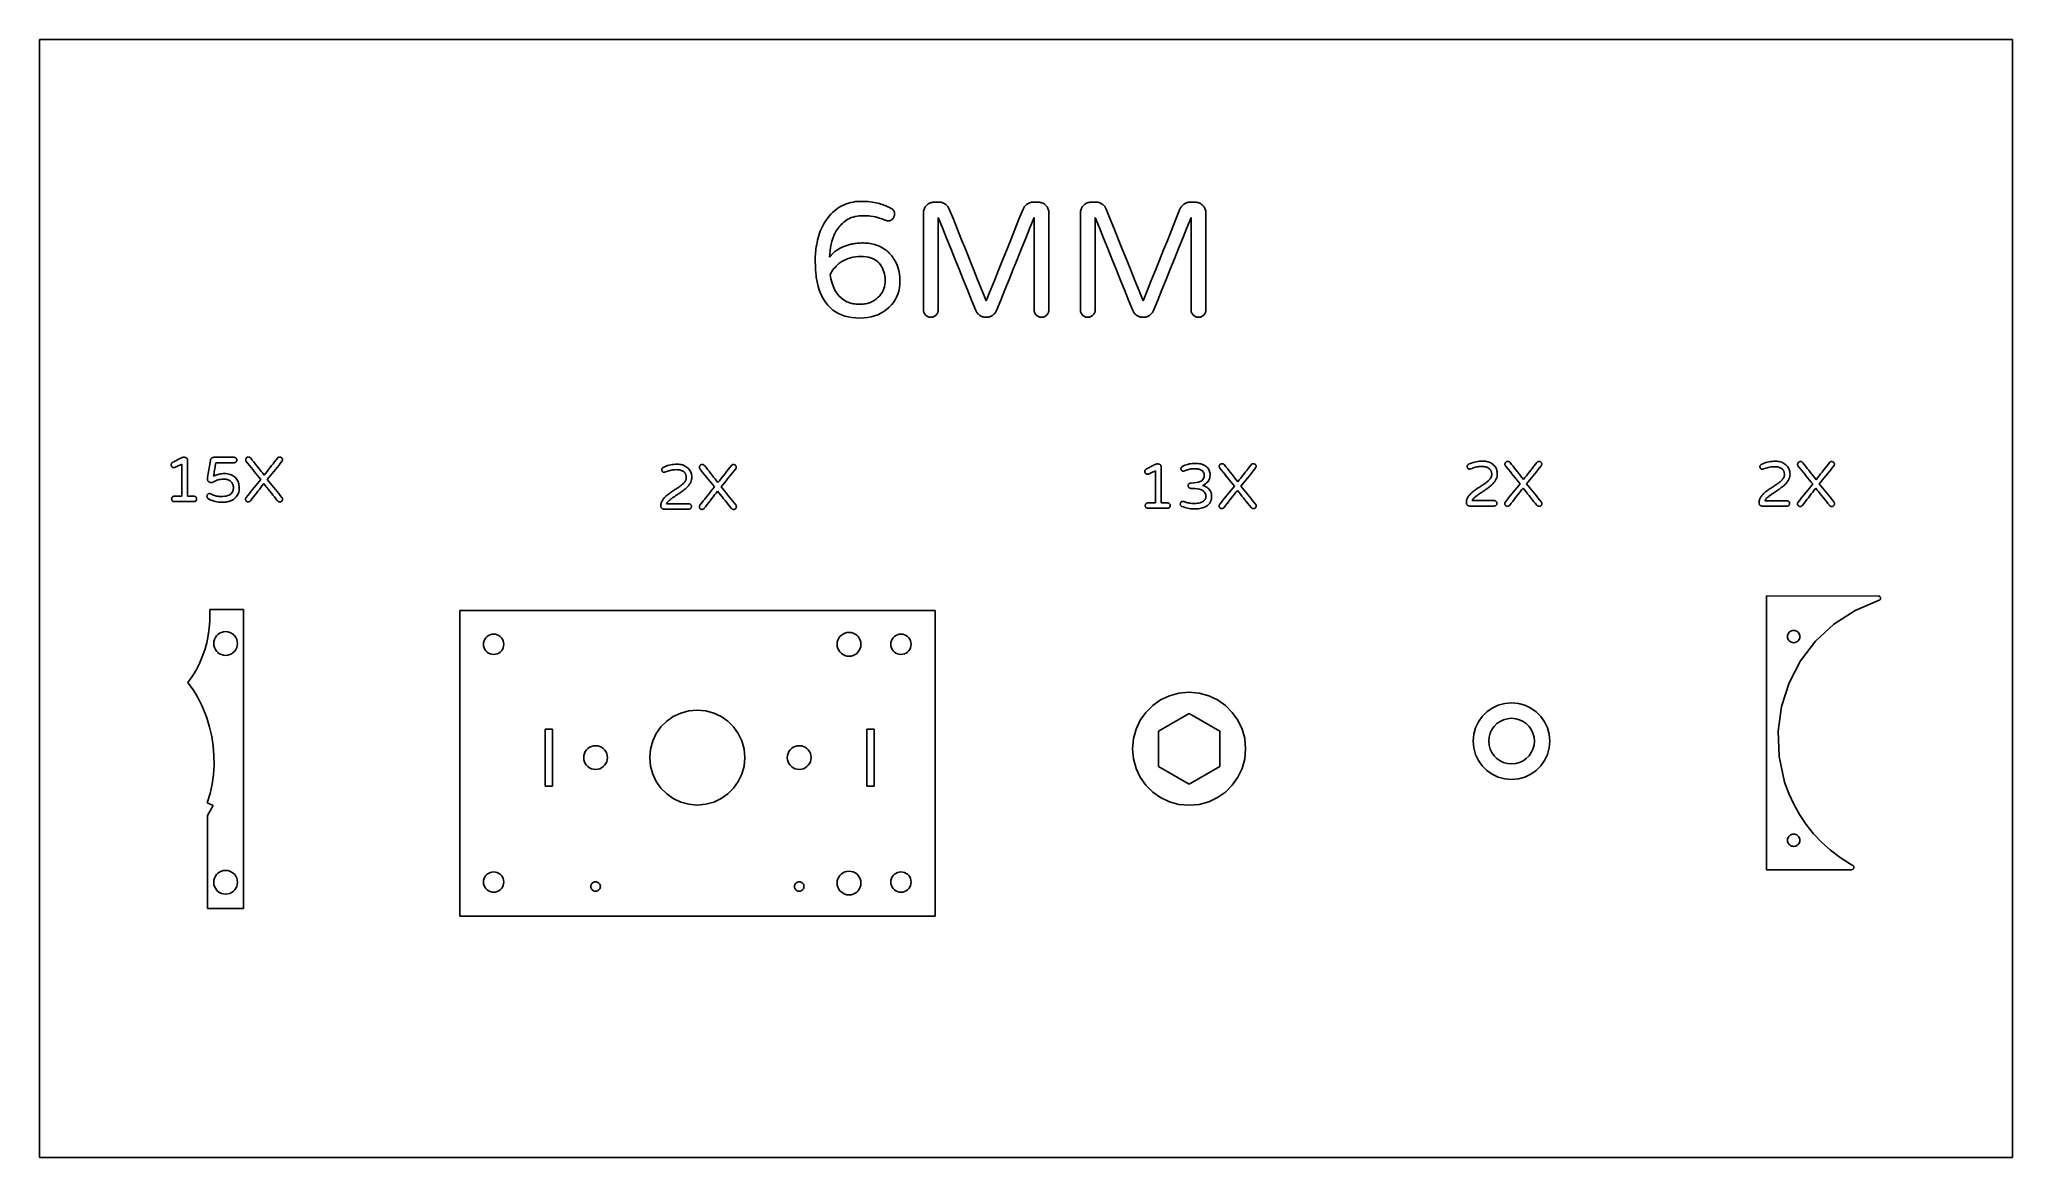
# Model space of a CAD drawing. Extents: x 3 to 2755, y -391 to 1036.
# Drawn here: x 1883 to 2755, y 542 to 1036 of the extents above.
import ezdxf

# ---------------------------------------------------------------- set-up
doc = ezdxf.new("R2010")
doc.units = 0
doc.layers.add('DEFAULT', color=7, linetype='CONTINUOUS')

# ---------------------------------------------------------------- blocks, each defined once
blk = doc.blocks.new('BLOCK_2')
at = {"layer": 'DEFAULT', "color": 18}
for p, q in [((178.12, 273.54), (178.41, 273.23)), ((178.41, 273.23), (178.66, 272.9)), ((178.66, 272.9), (178.88, 272.55)), ((178.88, 272.55), (179.07, 272.19)), ((179.07, 272.19), (179.22, 271.82)), ((179.22, 271.82), (179.34, 271.44)), ((179.34, 271.44), (179.42, 271.04)), ((179.42, 271.04), (179.47, 270.63)), ((179.47, 270.63), (179.49, 270.21))]:
    blk.add_line(p, q, dxfattribs=at)
blk = doc.blocks.new('BLOCK_3')
at = {"layer": 'DEFAULT', "color": 18}
for p, q in [((179.49, 270.21), (179.49, 265.44)), ((179.49, 265.44), (179.49, 260.68)), ((179.49, 260.68), (179.49, 255.92)), ((179.49, 255.92), (179.49, 251.15)), ((179.49, 251.15), (179.49, 246.39)), ((179.49, 246.39), (179.49, 241.63)), ((179.49, 241.63), (179.49, 236.87)), ((179.49, 236.87), (179.49, 232.1)), ((179.49, 232.1), (179.49, 227.34))]:
    blk.add_line(p, q, dxfattribs=at)
blk = doc.blocks.new('BLOCK_4')
at = {"layer": 'DEFAULT', "color": 18}
for p, q in [((179.44, 226.76), (179.38, 226.48)), ((179.48, 227.04), (179.44, 226.76)), ((179.49, 227.34), (179.48, 227.04)), ((178.75, 225.26), (178.55, 225.04)), ((178.92, 225.48), (178.75, 225.26)), ((179.07, 225.71), (178.92, 225.48)), ((179.2, 225.96), (179.07, 225.71)), ((179.3, 226.21), (179.2, 225.96)), ((179.38, 226.48), (179.3, 226.21))]:
    blk.add_line(p, q, dxfattribs=at)
blk = doc.blocks.new('BLOCK_5')
at = {"layer": 'DEFAULT', "color": 18}
for p, q in [((176.55, 224.12), (176.26, 224.11)), ((176.84, 224.16), (176.55, 224.12)), ((177.12, 224.21), (176.84, 224.16)), ((177.38, 224.29), (177.12, 224.21)), ((177.64, 224.4), (177.38, 224.29)), ((177.88, 224.52), (177.64, 224.4)), ((178.12, 224.67), (177.88, 224.52)), ((178.34, 224.85), (178.12, 224.67)), ((178.55, 225.04), (178.34, 224.85))]:
    blk.add_line(p, q, dxfattribs=at)
blk = doc.blocks.new('BLOCK_6')
at = {"layer": 'DEFAULT', "color": 18}
for p, q in [((174.14, 224.85), (173.92, 225.04)), ((174.37, 224.67), (174.14, 224.85)), ((174.61, 224.52), (174.37, 224.67)), ((174.86, 224.4), (174.61, 224.52)), ((175.12, 224.29), (174.86, 224.4)), ((175.39, 224.21), (175.12, 224.29)), ((175.67, 224.16), (175.39, 224.21)), ((175.96, 224.12), (175.67, 224.16)), ((176.26, 224.11), (175.96, 224.12))]:
    blk.add_line(p, q, dxfattribs=at)
blk = doc.blocks.new('BLOCK_7')
at = {"layer": 'DEFAULT', "color": 18}
for p, q in [((172.97, 227.04), (172.95, 227.34)), ((173, 226.76), (172.97, 227.04)), ((173.06, 226.48), (173, 226.76)), ((173.14, 226.21), (173.06, 226.48)), ((173.25, 225.96), (173.14, 226.21)), ((173.38, 225.71), (173.25, 225.96)), ((173.54, 225.48), (173.38, 225.71)), ((173.72, 225.26), (173.54, 225.48)), ((173.92, 225.04), (173.72, 225.26))]:
    blk.add_line(p, q, dxfattribs=at)
blk = doc.blocks.new('BLOCK_8')
at = {"layer": 'DEFAULT', "color": 18}
for p, q in [((172.95, 263.59), (172.95, 268.12)), ((172.95, 259.06), (172.95, 263.59)), ((172.95, 254.53), (172.95, 259.06)), ((172.95, 250), (172.95, 254.53)), ((172.95, 245.47), (172.95, 250)), ((172.95, 240.93), (172.95, 245.47)), ((172.95, 236.4), (172.95, 240.93)), ((172.95, 231.87), (172.95, 236.4)), ((172.95, 227.34), (172.95, 231.87))]:
    blk.add_line(p, q, dxfattribs=at)
blk = doc.blocks.new('BLOCK_9')
at = {"layer": 'DEFAULT', "color": 18}
for p, q in [((171.11, 263.57), (169.27, 259.01)), ((172.95, 268.12), (171.11, 263.57)), ((167.42, 254.46), (165.58, 249.9)), ((169.27, 259.01), (167.42, 254.46)), ((163.74, 245.35), (161.9, 240.79)), ((165.58, 249.9), (163.74, 245.35)), ((160.05, 236.24), (158.21, 231.68)), ((161.9, 240.79), (160.05, 236.24)), ((158.21, 231.68), (156.37, 227.12))]:
    blk.add_line(p, q, dxfattribs=at)
blk = doc.blocks.new('BLOCK_10')
at = {"layer": 'DEFAULT', "color": 18}
for p, q in [((156.23, 226.83), (156.08, 226.55)), ((156.37, 227.12), (156.23, 226.83)), ((154.84, 225.13), (154.57, 224.93)), ((155.08, 225.33), (154.84, 225.13)), ((155.31, 225.55), (155.08, 225.33)), ((155.53, 225.78), (155.31, 225.55)), ((155.73, 226.02), (155.53, 225.78)), ((155.91, 226.28), (155.73, 226.02)), ((156.08, 226.55), (155.91, 226.28))]:
    blk.add_line(p, q, dxfattribs=at)
blk = doc.blocks.new('BLOCK_11')
at = {"layer": 'DEFAULT', "color": 18}
for p, q in [((152.12, 224.12), (151.77, 224.11)), ((152.46, 224.15), (152.12, 224.12)), ((152.79, 224.2), (152.46, 224.15)), ((153.11, 224.27), (152.79, 224.2)), ((153.42, 224.36), (153.11, 224.27)), ((153.72, 224.48), (153.42, 224.36)), ((154.01, 224.61), (153.72, 224.48)), ((154.3, 224.76), (154.01, 224.61)), ((154.57, 224.93), (154.3, 224.76))]:
    blk.add_line(p, q, dxfattribs=at)
blk = doc.blocks.new('BLOCK_12')
at = {"layer": 'DEFAULT', "color": 18}
for p, q in [((149.25, 224.76), (148.97, 224.93)), ((149.53, 224.61), (149.25, 224.76)), ((149.83, 224.48), (149.53, 224.61)), ((150.13, 224.36), (149.83, 224.48)), ((150.44, 224.27), (150.13, 224.36)), ((150.76, 224.2), (150.44, 224.27)), ((151.09, 224.15), (150.76, 224.2)), ((151.43, 224.12), (151.09, 224.15)), ((151.77, 224.11), (151.43, 224.12))]:
    blk.add_line(p, q, dxfattribs=at)
blk = doc.blocks.new('BLOCK_13')
at = {"layer": 'DEFAULT', "color": 18}
for p, q in [((147.31, 226.83), (147.18, 227.12)), ((147.46, 226.55), (147.31, 226.83)), ((147.63, 226.28), (147.46, 226.55)), ((147.82, 226.02), (147.63, 226.28)), ((148.01, 225.78), (147.82, 226.02)), ((148.23, 225.55), (148.01, 225.78)), ((148.46, 225.33), (148.23, 225.55)), ((148.71, 225.13), (148.46, 225.33)), ((148.97, 224.93), (148.71, 225.13))]:
    blk.add_line(p, q, dxfattribs=at)
blk = doc.blocks.new('BLOCK_14')
at = {"layer": 'DEFAULT', "color": 18}
for p, q in [((132.43, 263.57), (130.59, 268.12)), ((134.28, 259.01), (132.43, 263.57)), ((136.12, 254.46), (134.28, 259.01)), ((137.96, 249.9), (136.12, 254.46)), ((139.81, 245.35), (137.96, 249.9)), ((141.65, 240.79), (139.81, 245.35)), ((143.49, 236.24), (141.65, 240.79)), ((145.33, 231.68), (143.49, 236.24)), ((147.18, 227.12), (145.33, 231.68))]:
    blk.add_line(p, q, dxfattribs=at)
blk = doc.blocks.new('BLOCK_15')
at = {"layer": 'DEFAULT', "color": 18}
for p, q in [((130.59, 268.12), (130.59, 263.59)), ((130.59, 263.59), (130.59, 259.06)), ((130.59, 259.06), (130.59, 254.53)), ((130.59, 254.53), (130.59, 250)), ((130.59, 250), (130.59, 245.47)), ((130.59, 245.47), (130.59, 240.93)), ((130.59, 240.93), (130.59, 236.4)), ((130.59, 236.4), (130.59, 231.87)), ((130.59, 231.87), (130.59, 227.34))]:
    blk.add_line(p, q, dxfattribs=at)
blk = doc.blocks.new('BLOCK_16')
at = {"layer": 'DEFAULT', "color": 18}
for p, q in [((130.54, 226.76), (130.48, 226.48)), ((130.58, 227.04), (130.54, 226.76)), ((130.59, 227.34), (130.58, 227.04)), ((129.82, 225.26), (129.62, 225.04)), ((130, 225.48), (129.82, 225.26)), ((130.16, 225.71), (130, 225.48)), ((130.29, 225.96), (130.16, 225.71)), ((130.4, 226.21), (130.29, 225.96)), ((130.48, 226.48), (130.4, 226.21))]:
    blk.add_line(p, q, dxfattribs=at)
blk = doc.blocks.new('BLOCK_17')
at = {"layer": 'DEFAULT', "color": 18}
for p, q in [((127.59, 224.12), (127.29, 224.11)), ((127.87, 224.16), (127.59, 224.12)), ((128.15, 224.21), (127.87, 224.16)), ((128.42, 224.29), (128.15, 224.21)), ((128.68, 224.4), (128.42, 224.29)), ((128.93, 224.52), (128.68, 224.4)), ((129.17, 224.67), (128.93, 224.52)), ((129.4, 224.85), (129.17, 224.67)), ((129.62, 225.04), (129.4, 224.85))]:
    blk.add_line(p, q, dxfattribs=at)
blk = doc.blocks.new('BLOCK_18')
at = {"layer": 'DEFAULT', "color": 18}
for p, q in [((125.2, 224.85), (124.99, 225.04)), ((125.43, 224.67), (125.2, 224.85)), ((125.66, 224.52), (125.43, 224.67)), ((125.91, 224.4), (125.66, 224.52)), ((126.16, 224.29), (125.91, 224.4)), ((126.43, 224.21), (126.16, 224.29)), ((126.7, 224.16), (126.43, 224.21)), ((126.99, 224.12), (126.7, 224.16)), ((127.29, 224.11), (126.99, 224.12))]:
    blk.add_line(p, q, dxfattribs=at)
blk = doc.blocks.new('BLOCK_19')
at = {"layer": 'DEFAULT', "color": 18}
for p, q in [((124.07, 227.04), (124.06, 227.34)), ((124.1, 226.76), (124.07, 227.04)), ((124.16, 226.48), (124.1, 226.76)), ((124.24, 226.21), (124.16, 226.48)), ((124.34, 225.96), (124.24, 226.21)), ((124.47, 225.71), (124.34, 225.96)), ((124.62, 225.48), (124.47, 225.71)), ((124.79, 225.26), (124.62, 225.48)), ((124.99, 225.04), (124.79, 225.26))]:
    blk.add_line(p, q, dxfattribs=at)
blk = doc.blocks.new('BLOCK_20')
at = {"layer": 'DEFAULT', "color": 18}
for p, q in [((124.06, 265.44), (124.06, 270.21)), ((124.06, 260.68), (124.06, 265.44)), ((124.06, 255.92), (124.06, 260.68)), ((124.06, 251.15), (124.06, 255.92)), ((124.06, 246.39), (124.06, 251.15)), ((124.06, 241.63), (124.06, 246.39)), ((124.06, 236.87), (124.06, 241.63)), ((124.06, 232.1), (124.06, 236.87)), ((124.06, 227.34), (124.06, 232.1))]:
    blk.add_line(p, q, dxfattribs=at)
blk = doc.blocks.new('BLOCK_21')
at = {"layer": 'DEFAULT', "color": 18}
for p, q in [((124.06, 270.21), (124.07, 270.63)), ((124.07, 270.63), (124.12, 271.04)), ((124.12, 271.04), (124.21, 271.44)), ((124.21, 271.44), (124.33, 271.82)), ((124.33, 271.82), (124.48, 272.19)), ((124.48, 272.19), (124.66, 272.55)), ((124.66, 272.55), (124.88, 272.9)), ((124.88, 272.9), (125.13, 273.23)), ((125.13, 273.23), (125.42, 273.54))]:
    blk.add_line(p, q, dxfattribs=at)
blk = doc.blocks.new('BLOCK_22')
at = {"layer": 'DEFAULT', "color": 18}
for p, q in [((125.42, 273.54), (125.73, 273.84)), ((125.73, 273.84), (126.06, 274.1)), ((126.06, 274.1), (126.39, 274.32)), ((126.39, 274.32), (126.75, 274.51)), ((126.75, 274.51), (127.11, 274.67)), ((127.11, 274.67), (127.5, 274.79)), ((127.5, 274.79), (127.89, 274.88)), ((127.89, 274.88), (128.3, 274.93)), ((128.3, 274.93), (128.72, 274.94))]:
    blk.add_line(p, q, dxfattribs=at)
blk = doc.blocks.new('BLOCK_23')
at = {"layer": 'DEFAULT', "color": 18}
for p, q in [((128.72, 274.94), (128.99, 274.94)), ((128.99, 274.94), (129.25, 274.94)), ((129.25, 274.94), (129.51, 274.94)), ((129.51, 274.94), (129.78, 274.94)), ((129.78, 274.94), (130.04, 274.94)), ((130.04, 274.94), (130.3, 274.94)), ((130.3, 274.94), (130.57, 274.94)), ((130.57, 274.94), (130.83, 274.94)), ((130.83, 274.94), (131.09, 274.94))]:
    blk.add_line(p, q, dxfattribs=at)
blk = doc.blocks.new('BLOCK_24')
at = {"layer": 'DEFAULT', "color": 18}
for p, q in [((131.09, 274.94), (131.41, 274.93)), ((131.41, 274.93), (131.72, 274.9)), ((131.72, 274.9), (132.02, 274.85)), ((132.02, 274.85), (132.32, 274.77)), ((132.32, 274.77), (132.61, 274.68)), ((132.61, 274.68), (132.9, 274.56)), ((132.9, 274.56), (133.18, 274.42)), ((133.18, 274.42), (133.45, 274.26)), ((133.45, 274.26), (133.71, 274.08))]:
    blk.add_line(p, q, dxfattribs=at)
blk = doc.blocks.new('BLOCK_25')
at = {"layer": 'DEFAULT', "color": 18}
for p, q in [((133.71, 274.08), (133.97, 273.89)), ((133.97, 273.89), (134.21, 273.68)), ((134.21, 273.68), (134.44, 273.46)), ((134.44, 273.46), (134.65, 273.23)), ((134.65, 273.23), (134.84, 272.99)), ((134.84, 272.99), (135.02, 272.74)), ((135.02, 272.74), (135.19, 272.48)), ((135.19, 272.48), (135.34, 272.21)), ((135.34, 272.21), (135.47, 271.93))]:
    blk.add_line(p, q, dxfattribs=at)
blk = doc.blocks.new('BLOCK_26')
at = {"layer": 'DEFAULT', "color": 18}
for p, q in [((135.47, 271.93), (137.28, 267.41)), ((137.28, 267.41), (139.1, 262.9)), ((139.1, 262.9), (140.91, 258.38)), ((140.91, 258.38), (142.72, 253.87)), ((142.72, 253.87), (144.53, 249.35)), ((144.53, 249.35), (146.34, 244.84)), ((146.34, 244.84), (148.15, 240.32)), ((148.15, 240.32), (149.96, 235.8)), ((149.96, 235.8), (151.77, 231.29))]:
    blk.add_line(p, q, dxfattribs=at)
blk = doc.blocks.new('BLOCK_27')
at = {"layer": 'DEFAULT', "color": 18}
for p, q in [((166.26, 267.41), (168.07, 271.93)), ((162.64, 258.38), (164.45, 262.9)), ((164.45, 262.9), (166.26, 267.41)), ((159.02, 249.35), (160.83, 253.87)), ((160.83, 253.87), (162.64, 258.38)), ((155.39, 240.32), (157.2, 244.84)), ((157.2, 244.84), (159.02, 249.35)), ((151.77, 231.29), (153.58, 235.8)), ((153.58, 235.8), (155.39, 240.32))]:
    blk.add_line(p, q, dxfattribs=at)
blk = doc.blocks.new('BLOCK_28')
at = {"layer": 'DEFAULT', "color": 18}
for p, q in [((168.07, 271.93), (168.21, 272.21)), ((168.21, 272.21), (168.36, 272.48)), ((168.36, 272.48), (168.52, 272.74)), ((168.52, 272.74), (168.7, 272.99)), ((168.7, 272.99), (168.9, 273.23)), ((168.9, 273.23), (169.11, 273.46)), ((169.11, 273.46), (169.33, 273.68)), ((169.33, 273.68), (169.57, 273.89)), ((169.57, 273.89), (169.83, 274.08))]:
    blk.add_line(p, q, dxfattribs=at)
blk = doc.blocks.new('BLOCK_29')
at = {"layer": 'DEFAULT', "color": 18}
for p, q in [((169.83, 274.08), (170.1, 274.26)), ((170.1, 274.26), (170.37, 274.42)), ((170.37, 274.42), (170.65, 274.56)), ((170.65, 274.56), (170.93, 274.68)), ((170.93, 274.68), (171.22, 274.77)), ((171.22, 274.77), (171.52, 274.85)), ((171.52, 274.85), (171.82, 274.9)), ((171.82, 274.9), (172.13, 274.93)), ((172.13, 274.93), (172.45, 274.94))]:
    blk.add_line(p, q, dxfattribs=at)
blk = doc.blocks.new('BLOCK_30')
at = {"layer": 'DEFAULT', "color": 18}
for p, q in [((172.45, 274.94), (172.71, 274.94)), ((172.71, 274.94), (172.98, 274.94)), ((172.98, 274.94), (173.24, 274.94)), ((173.24, 274.94), (173.5, 274.94)), ((173.5, 274.94), (173.77, 274.94)), ((173.77, 274.94), (174.03, 274.94)), ((174.03, 274.94), (174.29, 274.94)), ((174.29, 274.94), (174.56, 274.94)), ((174.56, 274.94), (174.82, 274.94))]:
    blk.add_line(p, q, dxfattribs=at)
blk = doc.blocks.new('BLOCK_31')
at = {"layer": 'DEFAULT', "color": 18}
for p, q in [((174.82, 274.94), (175.24, 274.93)), ((175.24, 274.93), (175.65, 274.88)), ((175.65, 274.88), (176.05, 274.79)), ((176.05, 274.79), (176.43, 274.67)), ((176.43, 274.67), (176.8, 274.51)), ((176.8, 274.51), (177.15, 274.32)), ((177.15, 274.32), (177.49, 274.1)), ((177.49, 274.1), (177.81, 273.84)), ((177.81, 273.84), (178.12, 273.54))]:
    blk.add_line(p, q, dxfattribs=at)
blk = doc.blocks.new('BLOCK_32')
at = {"layer": 'DEFAULT', "color": 18}
for p, q in [((108.76, 273.54), (109.05, 273.23)), ((109.05, 273.23), (109.3, 272.9)), ((109.3, 272.9), (109.52, 272.55)), ((109.52, 272.55), (109.71, 272.19)), ((109.71, 272.19), (109.86, 271.82)), ((109.86, 271.82), (109.98, 271.44)), ((109.98, 271.44), (110.06, 271.04)), ((110.06, 271.04), (110.11, 270.63)), ((110.11, 270.63), (110.13, 270.21))]:
    blk.add_line(p, q, dxfattribs=at)
blk = doc.blocks.new('BLOCK_33')
at = {"layer": 'DEFAULT', "color": 18}
for p, q in [((110.13, 270.21), (110.13, 265.44)), ((110.13, 265.44), (110.13, 260.68)), ((110.13, 260.68), (110.13, 255.92)), ((110.13, 255.92), (110.13, 251.15)), ((110.13, 251.15), (110.13, 246.39)), ((110.13, 246.39), (110.13, 241.63)), ((110.13, 241.63), (110.13, 236.87)), ((110.13, 236.87), (110.13, 232.1)), ((110.13, 232.1), (110.13, 227.34))]:
    blk.add_line(p, q, dxfattribs=at)
blk = doc.blocks.new('BLOCK_34')
at = {"layer": 'DEFAULT', "color": 18}
for p, q in [((110.08, 226.76), (110.02, 226.48)), ((110.12, 227.04), (110.08, 226.76)), ((110.13, 227.34), (110.12, 227.04)), ((109.39, 225.26), (109.19, 225.04)), ((109.56, 225.48), (109.39, 225.26)), ((109.71, 225.71), (109.56, 225.48)), ((109.84, 225.96), (109.71, 225.71)), ((109.94, 226.21), (109.84, 225.96)), ((110.02, 226.48), (109.94, 226.21))]:
    blk.add_line(p, q, dxfattribs=at)
blk = doc.blocks.new('BLOCK_35')
at = {"layer": 'DEFAULT', "color": 18}
for p, q in [((107.19, 224.12), (106.9, 224.11)), ((107.48, 224.16), (107.19, 224.12)), ((107.76, 224.21), (107.48, 224.16)), ((108.02, 224.29), (107.76, 224.21)), ((108.28, 224.4), (108.02, 224.29)), ((108.52, 224.52), (108.28, 224.4)), ((108.76, 224.67), (108.52, 224.52)), ((108.98, 224.85), (108.76, 224.67)), ((109.19, 225.04), (108.98, 224.85))]:
    blk.add_line(p, q, dxfattribs=at)
blk = doc.blocks.new('BLOCK_36')
at = {"layer": 'DEFAULT', "color": 18}
for p, q in [((104.78, 224.85), (104.56, 225.04)), ((105.01, 224.67), (104.78, 224.85)), ((105.25, 224.52), (105.01, 224.67)), ((105.5, 224.4), (105.25, 224.52)), ((105.76, 224.29), (105.5, 224.4)), ((106.03, 224.21), (105.76, 224.29)), ((106.31, 224.16), (106.03, 224.21)), ((106.6, 224.12), (106.31, 224.16)), ((106.9, 224.11), (106.6, 224.12))]:
    blk.add_line(p, q, dxfattribs=at)
blk = doc.blocks.new('BLOCK_37')
at = {"layer": 'DEFAULT', "color": 18}
for p, q in [((103.61, 227.04), (103.59, 227.34)), ((103.64, 226.76), (103.61, 227.04)), ((103.7, 226.48), (103.64, 226.76)), ((103.79, 226.21), (103.7, 226.48)), ((103.89, 225.96), (103.79, 226.21)), ((104.02, 225.71), (103.89, 225.96)), ((104.18, 225.48), (104.02, 225.71)), ((104.36, 225.26), (104.18, 225.48)), ((104.56, 225.04), (104.36, 225.26))]:
    blk.add_line(p, q, dxfattribs=at)
blk = doc.blocks.new('BLOCK_38')
at = {"layer": 'DEFAULT', "color": 18}
for p, q in [((103.59, 263.59), (103.59, 268.12)), ((103.59, 259.06), (103.59, 263.59)), ((103.59, 254.53), (103.59, 259.06)), ((103.59, 250), (103.59, 254.53)), ((103.59, 245.47), (103.59, 250)), ((103.59, 240.93), (103.59, 245.47)), ((103.59, 236.4), (103.59, 240.93)), ((103.59, 231.87), (103.59, 236.4)), ((103.59, 227.34), (103.59, 231.87))]:
    blk.add_line(p, q, dxfattribs=at)
blk = doc.blocks.new('BLOCK_39')
at = {"layer": 'DEFAULT', "color": 18}
for p, q in [((101.75, 263.57), (99.91, 259.01)), ((103.59, 268.12), (101.75, 263.57)), ((98.06, 254.46), (96.22, 249.9)), ((99.91, 259.01), (98.06, 254.46)), ((94.38, 245.35), (92.54, 240.79)), ((96.22, 249.9), (94.38, 245.35)), ((90.69, 236.24), (88.85, 231.68)), ((92.54, 240.79), (90.69, 236.24)), ((88.85, 231.68), (87.01, 227.12))]:
    blk.add_line(p, q, dxfattribs=at)
blk = doc.blocks.new('BLOCK_40')
at = {"layer": 'DEFAULT', "color": 18}
for p, q in [((86.87, 226.83), (86.72, 226.55)), ((87.01, 227.12), (86.87, 226.83)), ((85.48, 225.13), (85.21, 224.93)), ((85.72, 225.33), (85.48, 225.13)), ((85.95, 225.55), (85.72, 225.33)), ((86.17, 225.78), (85.95, 225.55)), ((86.37, 226.02), (86.17, 225.78)), ((86.55, 226.28), (86.37, 226.02)), ((86.72, 226.55), (86.55, 226.28))]:
    blk.add_line(p, q, dxfattribs=at)
blk = doc.blocks.new('BLOCK_41')
at = {"layer": 'DEFAULT', "color": 18}
for p, q in [((82.76, 224.12), (82.41, 224.11)), ((83.1, 224.15), (82.76, 224.12)), ((83.43, 224.2), (83.1, 224.15)), ((83.75, 224.27), (83.43, 224.2)), ((84.06, 224.36), (83.75, 224.27)), ((84.36, 224.48), (84.06, 224.36)), ((84.65, 224.61), (84.36, 224.48)), ((84.94, 224.76), (84.65, 224.61)), ((85.21, 224.93), (84.94, 224.76))]:
    blk.add_line(p, q, dxfattribs=at)
blk = doc.blocks.new('BLOCK_42')
at = {"layer": 'DEFAULT', "color": 18}
for p, q in [((79.89, 224.76), (79.61, 224.93)), ((80.17, 224.61), (79.89, 224.76)), ((80.47, 224.48), (80.17, 224.61)), ((80.77, 224.36), (80.47, 224.48)), ((81.08, 224.27), (80.77, 224.36)), ((81.4, 224.2), (81.08, 224.27)), ((81.73, 224.15), (81.4, 224.2)), ((82.07, 224.12), (81.73, 224.15)), ((82.41, 224.11), (82.07, 224.12))]:
    blk.add_line(p, q, dxfattribs=at)
blk = doc.blocks.new('BLOCK_43')
at = {"layer": 'DEFAULT', "color": 18}
for p, q in [((77.95, 226.83), (77.82, 227.12)), ((78.1, 226.55), (77.95, 226.83)), ((78.27, 226.28), (78.1, 226.55)), ((78.46, 226.02), (78.27, 226.28)), ((78.65, 225.78), (78.46, 226.02)), ((78.87, 225.55), (78.65, 225.78)), ((79.1, 225.33), (78.87, 225.55)), ((79.35, 225.13), (79.1, 225.33)), ((79.61, 224.93), (79.35, 225.13))]:
    blk.add_line(p, q, dxfattribs=at)
blk = doc.blocks.new('BLOCK_44')
at = {"layer": 'DEFAULT', "color": 18}
for p, q in [((63.07, 263.57), (61.23, 268.12)), ((64.92, 259.01), (63.07, 263.57)), ((66.76, 254.46), (64.92, 259.01)), ((68.6, 249.9), (66.76, 254.46)), ((70.45, 245.35), (68.6, 249.9)), ((72.29, 240.79), (70.45, 245.35)), ((74.13, 236.24), (72.29, 240.79)), ((75.97, 231.68), (74.13, 236.24)), ((77.82, 227.12), (75.97, 231.68))]:
    blk.add_line(p, q, dxfattribs=at)
blk = doc.blocks.new('BLOCK_45')
at = {"layer": 'DEFAULT', "color": 18}
for p, q in [((61.23, 268.12), (61.23, 263.59)), ((61.23, 263.59), (61.23, 259.06)), ((61.23, 259.06), (61.23, 254.53)), ((61.23, 254.53), (61.23, 250)), ((61.23, 250), (61.23, 245.47)), ((61.23, 245.47), (61.23, 240.93)), ((61.23, 240.93), (61.23, 236.4)), ((61.23, 236.4), (61.23, 231.87)), ((61.23, 231.87), (61.23, 227.34))]:
    blk.add_line(p, q, dxfattribs=at)
blk = doc.blocks.new('BLOCK_46')
at = {"layer": 'DEFAULT', "color": 18}
for p, q in [((61.18, 226.76), (61.12, 226.48)), ((61.22, 227.04), (61.18, 226.76)), ((61.23, 227.34), (61.22, 227.04)), ((60.47, 225.26), (60.26, 225.04)), ((60.64, 225.48), (60.47, 225.26)), ((60.8, 225.71), (60.64, 225.48)), ((60.93, 225.96), (60.8, 225.71)), ((61.04, 226.21), (60.93, 225.96)), ((61.12, 226.48), (61.04, 226.21))]:
    blk.add_line(p, q, dxfattribs=at)
blk = doc.blocks.new('BLOCK_47')
at = {"layer": 'DEFAULT', "color": 18}
for p, q in [((58.23, 224.12), (57.93, 224.11)), ((58.52, 224.16), (58.23, 224.12)), ((58.79, 224.21), (58.52, 224.16)), ((59.06, 224.29), (58.79, 224.21)), ((59.32, 224.4), (59.06, 224.29)), ((59.57, 224.52), (59.32, 224.4)), ((59.81, 224.67), (59.57, 224.52)), ((60.04, 224.85), (59.81, 224.67)), ((60.26, 225.04), (60.04, 224.85))]:
    blk.add_line(p, q, dxfattribs=at)
blk = doc.blocks.new('BLOCK_48')
at = {"layer": 'DEFAULT', "color": 18}
for p, q in [((55.84, 224.85), (55.63, 225.04)), ((56.07, 224.67), (55.84, 224.85)), ((56.3, 224.52), (56.07, 224.67)), ((56.55, 224.4), (56.3, 224.52)), ((56.8, 224.29), (56.55, 224.4)), ((57.07, 224.21), (56.8, 224.29)), ((57.34, 224.16), (57.07, 224.21)), ((57.63, 224.12), (57.34, 224.16)), ((57.93, 224.11), (57.63, 224.12))]:
    blk.add_line(p, q, dxfattribs=at)
blk = doc.blocks.new('BLOCK_49')
at = {"layer": 'DEFAULT', "color": 18}
for p, q in [((54.71, 227.04), (54.7, 227.34)), ((54.74, 226.76), (54.71, 227.04)), ((54.8, 226.48), (54.74, 226.76)), ((54.88, 226.21), (54.8, 226.48)), ((54.99, 225.96), (54.88, 226.21)), ((55.11, 225.71), (54.99, 225.96)), ((55.26, 225.48), (55.11, 225.71)), ((55.43, 225.26), (55.26, 225.48)), ((55.63, 225.04), (55.43, 225.26))]:
    blk.add_line(p, q, dxfattribs=at)
blk = doc.blocks.new('BLOCK_50')
at = {"layer": 'DEFAULT', "color": 18}
for p, q in [((54.7, 265.44), (54.7, 270.21)), ((54.7, 260.68), (54.7, 265.44)), ((54.7, 255.92), (54.7, 260.68)), ((54.7, 251.15), (54.7, 255.92)), ((54.7, 246.39), (54.7, 251.15)), ((54.7, 241.63), (54.7, 246.39)), ((54.7, 236.87), (54.7, 241.63)), ((54.7, 232.1), (54.7, 236.87)), ((54.7, 227.34), (54.7, 232.1))]:
    blk.add_line(p, q, dxfattribs=at)
blk = doc.blocks.new('BLOCK_51')
at = {"layer": 'DEFAULT', "color": 18}
for p, q in [((54.7, 270.21), (54.71, 270.63)), ((54.71, 270.63), (54.76, 271.04)), ((54.76, 271.04), (54.85, 271.44)), ((54.85, 271.44), (54.97, 271.82)), ((54.97, 271.82), (55.12, 272.19)), ((55.12, 272.19), (55.3, 272.55)), ((55.3, 272.55), (55.52, 272.9)), ((55.52, 272.9), (55.78, 273.23)), ((55.78, 273.23), (56.06, 273.54))]:
    blk.add_line(p, q, dxfattribs=at)
blk = doc.blocks.new('BLOCK_52')
at = {"layer": 'DEFAULT', "color": 18}
for p, q in [((56.06, 273.54), (56.37, 273.84)), ((56.37, 273.84), (56.7, 274.1)), ((56.7, 274.1), (57.03, 274.32)), ((57.03, 274.32), (57.39, 274.51)), ((57.39, 274.51), (57.75, 274.67)), ((57.75, 274.67), (58.14, 274.79)), ((58.14, 274.79), (58.53, 274.88)), ((58.53, 274.88), (58.94, 274.93)), ((58.94, 274.93), (59.36, 274.94))]:
    blk.add_line(p, q, dxfattribs=at)
blk = doc.blocks.new('BLOCK_53')
at = {"layer": 'DEFAULT', "color": 18}
for p, q in [((59.36, 274.94), (59.63, 274.94)), ((59.63, 274.94), (59.89, 274.94)), ((59.89, 274.94), (60.15, 274.94)), ((60.15, 274.94), (60.42, 274.94)), ((60.42, 274.94), (60.68, 274.94)), ((60.68, 274.94), (60.94, 274.94)), ((60.94, 274.94), (61.21, 274.94)), ((61.21, 274.94), (61.47, 274.94)), ((61.47, 274.94), (61.73, 274.94))]:
    blk.add_line(p, q, dxfattribs=at)
blk = doc.blocks.new('BLOCK_54')
at = {"layer": 'DEFAULT', "color": 18}
for p, q in [((61.73, 274.94), (62.05, 274.93)), ((62.05, 274.93), (62.36, 274.9)), ((62.36, 274.9), (62.66, 274.85)), ((62.66, 274.85), (62.96, 274.77)), ((62.96, 274.77), (63.25, 274.68)), ((63.25, 274.68), (63.54, 274.56)), ((63.54, 274.56), (63.82, 274.42)), ((63.82, 274.42), (64.09, 274.26)), ((64.09, 274.26), (64.35, 274.08))]:
    blk.add_line(p, q, dxfattribs=at)
blk = doc.blocks.new('BLOCK_55')
at = {"layer": 'DEFAULT', "color": 18}
for p, q in [((64.35, 274.08), (64.61, 273.89)), ((64.61, 273.89), (64.85, 273.68)), ((64.85, 273.68), (65.08, 273.46)), ((65.08, 273.46), (65.29, 273.23)), ((65.29, 273.23), (65.48, 272.99)), ((65.48, 272.99), (65.66, 272.74)), ((65.66, 272.74), (65.83, 272.48)), ((65.83, 272.48), (65.98, 272.21)), ((65.98, 272.21), (66.11, 271.93))]:
    blk.add_line(p, q, dxfattribs=at)
blk = doc.blocks.new('BLOCK_56')
at = {"layer": 'DEFAULT', "color": 18}
for p, q in [((66.11, 271.93), (67.92, 267.41)), ((67.92, 267.41), (69.74, 262.9)), ((69.74, 262.9), (71.55, 258.38)), ((71.55, 258.38), (73.36, 253.87)), ((73.36, 253.87), (75.17, 249.35)), ((75.17, 249.35), (76.98, 244.84)), ((76.98, 244.84), (78.79, 240.32)), ((78.79, 240.32), (80.6, 235.8)), ((80.6, 235.8), (82.41, 231.29))]:
    blk.add_line(p, q, dxfattribs=at)
blk = doc.blocks.new('BLOCK_57')
at = {"layer": 'DEFAULT', "color": 18}
for p, q in [((96.9, 267.41), (98.71, 271.93)), ((93.28, 258.38), (95.09, 262.9)), ((95.09, 262.9), (96.9, 267.41)), ((89.66, 249.35), (91.47, 253.87)), ((91.47, 253.87), (93.28, 258.38)), ((86.03, 240.32), (87.85, 244.84)), ((87.85, 244.84), (89.66, 249.35)), ((82.41, 231.29), (84.22, 235.8)), ((84.22, 235.8), (86.03, 240.32))]:
    blk.add_line(p, q, dxfattribs=at)
blk = doc.blocks.new('BLOCK_58')
at = {"layer": 'DEFAULT', "color": 18}
for p, q in [((98.71, 271.93), (98.85, 272.21)), ((98.85, 272.21), (99, 272.48)), ((99, 272.48), (99.16, 272.74)), ((99.16, 272.74), (99.34, 272.99)), ((99.34, 272.99), (99.54, 273.23)), ((99.54, 273.23), (99.75, 273.46)), ((99.75, 273.46), (99.97, 273.68)), ((99.97, 273.68), (100.21, 273.89)), ((100.21, 273.89), (100.47, 274.08))]:
    blk.add_line(p, q, dxfattribs=at)
blk = doc.blocks.new('BLOCK_59')
at = {"layer": 'DEFAULT', "color": 18}
for p, q in [((100.47, 274.08), (100.74, 274.26)), ((100.74, 274.26), (101.01, 274.42)), ((101.01, 274.42), (101.29, 274.56)), ((101.29, 274.56), (101.57, 274.68)), ((101.57, 274.68), (101.86, 274.77)), ((101.86, 274.77), (102.16, 274.85)), ((102.16, 274.85), (102.47, 274.9)), ((102.47, 274.9), (102.78, 274.93)), ((102.78, 274.93), (103.09, 274.94))]:
    blk.add_line(p, q, dxfattribs=at)
blk = doc.blocks.new('BLOCK_60')
at = {"layer": 'DEFAULT', "color": 18}
for p, q in [((103.09, 274.94), (103.35, 274.94)), ((103.35, 274.94), (103.62, 274.94)), ((103.62, 274.94), (103.88, 274.94)), ((103.88, 274.94), (104.14, 274.94)), ((104.14, 274.94), (104.41, 274.94)), ((104.41, 274.94), (104.67, 274.94)), ((104.67, 274.94), (104.93, 274.94)), ((104.93, 274.94), (105.2, 274.94)), ((105.2, 274.94), (105.46, 274.94))]:
    blk.add_line(p, q, dxfattribs=at)
blk = doc.blocks.new('BLOCK_61')
at = {"layer": 'DEFAULT', "color": 18}
for p, q in [((105.46, 274.94), (105.88, 274.93)), ((105.88, 274.93), (106.29, 274.88)), ((106.29, 274.88), (106.69, 274.79)), ((106.69, 274.79), (107.07, 274.67)), ((107.07, 274.67), (107.44, 274.51)), ((107.44, 274.51), (107.79, 274.32)), ((107.79, 274.32), (108.13, 274.1)), ((108.13, 274.1), (108.45, 273.84)), ((108.45, 273.84), (108.76, 273.54))]:
    blk.add_line(p, q, dxfattribs=at)
blk = doc.blocks.new('BLOCK_62')
at = {"layer": 'DEFAULT', "color": 18}
for p, q in [((20.88, 230.93), (21.41, 230.7)), ((21.41, 230.7), (21.96, 230.5)), ((21.96, 230.5), (22.53, 230.33)), ((22.53, 230.33), (23.11, 230.19)), ((23.11, 230.19), (23.7, 230.07)), ((23.7, 230.07), (24.31, 229.97)), ((24.31, 229.97), (24.93, 229.91)), ((24.93, 229.91), (25.57, 229.87)), ((25.57, 229.87), (26.23, 229.85))]:
    blk.add_line(p, q, dxfattribs=at)
blk = doc.blocks.new('BLOCK_63')
at = {"layer": 'DEFAULT', "color": 18}
for p, q in [((26.23, 229.85), (26.88, 229.86)), ((26.88, 229.86), (27.51, 229.89)), ((27.51, 229.89), (28.11, 229.95)), ((28.11, 229.95), (28.69, 230.02)), ((28.69, 230.02), (29.25, 230.11)), ((29.25, 230.11), (29.79, 230.22)), ((29.79, 230.22), (30.3, 230.35)), ((30.3, 230.35), (30.79, 230.51)), ((30.79, 230.51), (31.25, 230.68))]:
    blk.add_line(p, q, dxfattribs=at)
blk = doc.blocks.new('BLOCK_64')
at = {"layer": 'DEFAULT', "color": 18}
for p, q in [((31.25, 230.68), (31.7, 230.87)), ((31.7, 230.87), (32.13, 231.08)), ((32.13, 231.08), (32.55, 231.3)), ((32.55, 231.3), (32.95, 231.53)), ((32.95, 231.53), (33.34, 231.78)), ((33.34, 231.78), (33.71, 232.05)), ((33.71, 232.05), (34.07, 232.33)), ((34.07, 232.33), (34.41, 232.63)), ((34.41, 232.63), (34.74, 232.94))]:
    blk.add_line(p, q, dxfattribs=at)
blk = doc.blocks.new('BLOCK_65')
at = {"layer": 'DEFAULT', "color": 18}
for p, q in [((36.41, 235.11), (36.82, 235.91)), ((36.82, 235.91), (37.16, 236.75)), ((37.16, 236.75), (37.42, 237.62)), ((37.42, 237.62), (37.6, 238.52)), ((37.6, 238.52), (37.72, 239.46)), ((37.72, 239.46), (37.75, 240.44)), ((34.74, 232.94), (35.37, 233.63)), ((35.37, 233.63), (35.93, 234.35)), ((35.93, 234.35), (36.41, 235.11))]:
    blk.add_line(p, q, dxfattribs=at)
blk = doc.blocks.new('BLOCK_66')
at = {"layer": 'DEFAULT', "color": 18}
for p, q in [((35.65, 247.26), (35.1, 247.95)), ((36.15, 246.53), (35.65, 247.26)), ((36.57, 245.77), (36.15, 246.53)), ((36.93, 244.98), (36.57, 245.77)), ((37.23, 244.14), (36.93, 244.98)), ((37.46, 243.27), (37.23, 244.14)), ((37.62, 242.37), (37.46, 243.27)), ((37.72, 241.42), (37.62, 242.37)), ((37.75, 240.44), (37.72, 241.42))]:
    blk.add_line(p, q, dxfattribs=at)
blk = doc.blocks.new('BLOCK_67')
at = {"layer": 'DEFAULT', "color": 18}
for p, q in [((28.22, 250.93), (27.05, 250.96)), ((29.31, 250.81), (28.22, 250.93)), ((30.34, 250.63), (29.31, 250.81)), ((31.3, 250.37), (30.34, 250.63)), ((32.2, 250.03), (31.3, 250.37)), ((33.02, 249.62), (32.2, 250.03)), ((33.78, 249.14), (33.02, 249.62)), ((34.47, 248.58), (33.78, 249.14)), ((35.1, 247.95), (34.47, 248.58))]:
    blk.add_line(p, q, dxfattribs=at)
blk = doc.blocks.new('BLOCK_68')
at = {"layer": 'DEFAULT', "color": 18}
for p, q in [((18.57, 248.69), (17.72, 248.09)), ((19.47, 249.23), (18.57, 248.69)), ((20.42, 249.69), (19.47, 249.23)), ((21.41, 250.08), (20.42, 249.69)), ((22.44, 250.4), (21.41, 250.08)), ((23.53, 250.64), (22.44, 250.4)), ((24.66, 250.82), (23.53, 250.64)), ((25.83, 250.93), (24.66, 250.82)), ((27.05, 250.96), (25.83, 250.93))]:
    blk.add_line(p, q, dxfattribs=at)
blk = doc.blocks.new('BLOCK_69')
at = {"layer": 'DEFAULT', "color": 18}
for p, q in [((14.26, 244.38), (13.86, 243.74)), ((14.69, 245), (14.26, 244.38)), ((15.14, 245.58), (14.69, 245)), ((15.61, 246.14), (15.14, 245.58)), ((16.1, 246.67), (15.61, 246.14)), ((16.62, 247.17), (16.1, 246.67)), ((17.16, 247.65), (16.62, 247.17)), ((17.72, 248.09), (17.16, 247.65)), ((13.86, 243.74), (13.48, 243.06))]:
    blk.add_line(p, q, dxfattribs=at)
blk = doc.blocks.new('BLOCK_70')
at = {"layer": 'DEFAULT', "color": 18}
for p, q in [((13.48, 243.06), (13.83, 241.07)), ((13.83, 241.07), (14.3, 239.24)), ((14.3, 239.24), (14.88, 237.57)), ((14.88, 237.57), (15.58, 236.06)), ((15.58, 236.06), (16.4, 234.71)), ((16.4, 234.71), (17.34, 233.52)), ((17.34, 233.52), (18.4, 232.5)), ((18.4, 232.5), (19.58, 231.63)), ((19.58, 231.63), (20.88, 230.93))]:
    blk.add_line(p, q, dxfattribs=at)
blk = doc.blocks.new('BLOCK_71')
at = {"layer": 'DEFAULT', "color": 18}
for p, q in [((22.6, 256.35), (23.13, 256.47)), ((23.13, 256.47), (23.67, 256.57)), ((23.67, 256.57), (24.25, 256.67)), ((24.25, 256.67), (24.84, 256.74)), ((24.84, 256.74), (25.47, 256.81)), ((25.47, 256.81), (26.11, 256.86)), ((26.11, 256.86), (26.78, 256.89)), ((26.78, 256.89), (27.48, 256.92)), ((27.48, 256.92), (28.2, 256.92))]:
    blk.add_line(p, q, dxfattribs=at)
blk = doc.blocks.new('BLOCK_72')
at = {"layer": 'DEFAULT', "color": 18}
for p, q in [((28.2, 256.92), (28.93, 256.91)), ((28.93, 256.91), (29.66, 256.86)), ((29.66, 256.86), (30.37, 256.79)), ((30.37, 256.79), (31.08, 256.69)), ((31.08, 256.69), (31.78, 256.56)), ((31.78, 256.56), (32.48, 256.4)), ((32.48, 256.4), (33.17, 256.21)), ((33.17, 256.21), (33.85, 255.99)), ((33.85, 255.99), (34.52, 255.74))]:
    blk.add_line(p, q, dxfattribs=at)
blk = doc.blocks.new('BLOCK_73')
at = {"layer": 'DEFAULT', "color": 18}
for p, q in [((34.52, 255.74), (35.18, 255.46)), ((35.18, 255.46), (35.82, 255.16)), ((35.82, 255.16), (36.44, 254.83)), ((36.44, 254.83), (37.03, 254.48)), ((37.03, 254.48), (37.61, 254.1)), ((37.61, 254.1), (38.16, 253.7)), ((38.16, 253.7), (38.69, 253.26)), ((38.69, 253.26), (39.2, 252.81)), ((39.2, 252.81), (39.69, 252.33))]:
    blk.add_line(p, q, dxfattribs=at)
blk = doc.blocks.new('BLOCK_74')
at = {"layer": 'DEFAULT', "color": 18}
for p, q in [((39.69, 252.33), (40.66, 251.25)), ((40.66, 251.25), (41.51, 250.11)), ((41.51, 250.11), (42.24, 248.89)), ((42.24, 248.89), (42.87, 247.6)), ((42.87, 247.6), (43.38, 246.23)), ((43.38, 246.23), (43.78, 244.8)), ((43.78, 244.8), (44.06, 243.29)), ((44.06, 243.29), (44.23, 241.7)), ((44.23, 241.7), (44.29, 240.05))]:
    blk.add_line(p, q, dxfattribs=at)
blk = doc.blocks.new('BLOCK_75')
at = {"layer": 'DEFAULT', "color": 18}
for p, q in [((43.76, 235.67), (43.35, 234.33)), ((44.05, 237.07), (43.76, 235.67)), ((44.23, 238.53), (44.05, 237.07)), ((44.29, 240.05), (44.23, 238.53)), ((40.54, 229.54), (39.55, 228.49)), ((41.42, 230.65), (40.54, 229.54)), ((42.18, 231.82), (41.42, 230.65)), ((42.82, 233.04), (42.18, 231.82)), ((43.35, 234.33), (42.82, 233.04))]:
    blk.add_line(p, q, dxfattribs=at)
blk = doc.blocks.new('BLOCK_76')
at = {"layer": 'DEFAULT', "color": 18}
for p, q in [((38.42, 227.49), (37.22, 226.62)), ((39.55, 228.49), (38.42, 227.49)), ((28.31, 223.81), (26.55, 223.75)), ((30, 223.98), (28.31, 223.81)), ((31.6, 224.28), (30, 223.98)), ((33.13, 224.69), (31.6, 224.28)), ((34.57, 225.21), (33.13, 224.69)), ((35.93, 225.86), (34.57, 225.21)), ((37.22, 226.62), (35.93, 225.86))]:
    blk.add_line(p, q, dxfattribs=at)
blk = doc.blocks.new('BLOCK_77')
at = {"layer": 'DEFAULT', "color": 18}
for p, q in [((14.67, 227.27), (13.56, 228.2)), ((15.86, 226.44), (14.67, 227.27)), ((17.14, 225.73), (15.86, 226.44)), ((18.5, 225.12), (17.14, 225.73)), ((19.94, 224.63), (18.5, 225.12)), ((21.47, 224.24), (19.94, 224.63)), ((23.08, 223.97), (21.47, 224.24)), ((24.77, 223.81), (23.08, 223.97)), ((26.55, 223.75), (24.77, 223.81))]:
    blk.add_line(p, q, dxfattribs=at)
blk = doc.blocks.new('BLOCK_78')
at = {"layer": 'DEFAULT', "color": 18}
for p, q in [((7.33, 241.86), (7.09, 244.14)), ((7.69, 239.71), (7.33, 241.86)), ((8.16, 237.68), (7.69, 239.71)), ((8.76, 235.78), (8.16, 237.68)), ((9.48, 234.01), (8.76, 235.78)), ((10.32, 232.37), (9.48, 234.01)), ((11.28, 230.85), (10.32, 232.37)), ((12.36, 229.46), (11.28, 230.85)), ((13.56, 228.2), (12.36, 229.46))]:
    blk.add_line(p, q, dxfattribs=at)
blk = doc.blocks.new('BLOCK_79')
at = {"layer": 'DEFAULT', "color": 18}
for p, q in [((6.88, 249.59), (6.88, 250.32)), ((6.89, 248.87), (6.88, 249.59)), ((6.9, 248.16), (6.89, 248.87)), ((6.92, 247.47), (6.9, 248.16)), ((6.94, 246.78), (6.92, 247.47)), ((6.97, 246.1), (6.94, 246.78)), ((7.01, 245.44), (6.97, 246.1)), ((7.05, 244.79), (7.01, 245.44)), ((7.09, 244.14), (7.05, 244.79))]:
    blk.add_line(p, q, dxfattribs=at)
blk = doc.blocks.new('BLOCK_80')
at = {"layer": 'DEFAULT', "color": 18}
for p, q in [((6.99, 252.66), (7.08, 253.51)), ((7.08, 253.51), (7.2, 254.39)), ((7.2, 254.39), (7.34, 255.29)), ((7.34, 255.29), (7.51, 256.24)), ((7.51, 256.24), (7.7, 257.21)), ((7.7, 257.21), (7.92, 258.21)), ((6.88, 250.32), (6.89, 251.07)), ((6.89, 251.07), (6.93, 251.85)), ((6.93, 251.85), (6.99, 252.66))]:
    blk.add_line(p, q, dxfattribs=at)
blk = doc.blocks.new('BLOCK_81')
at = {"layer": 'DEFAULT', "color": 18}
for p, q in [((8.76, 261.19), (9.11, 262.14)), ((9.11, 262.14), (9.5, 263.07)), ((9.5, 263.07), (9.91, 263.97)), ((9.91, 263.97), (10.36, 264.86)), ((10.36, 264.86), (10.85, 265.73)), ((10.85, 265.73), (11.37, 266.58)), ((7.92, 258.21), (8.17, 259.23)), ((8.17, 259.23), (8.45, 260.22)), ((8.45, 260.22), (8.76, 261.19))]:
    blk.add_line(p, q, dxfattribs=at)
blk = doc.blocks.new('BLOCK_82')
at = {"layer": 'DEFAULT', "color": 18}
for p, q in [((13.82, 269.67), (14.53, 270.37)), ((14.53, 270.37), (15.27, 271.03)), ((15.27, 271.03), (16.06, 271.66)), ((16.06, 271.66), (16.89, 272.26)), ((16.89, 272.26), (17.76, 272.83)), ((11.37, 266.58), (11.92, 267.4)), ((11.92, 267.4), (12.51, 268.19)), ((12.51, 268.19), (13.14, 268.95)), ((13.14, 268.95), (13.82, 269.67))]:
    blk.add_line(p, q, dxfattribs=at)
blk = doc.blocks.new('BLOCK_83')
at = {"layer": 'DEFAULT', "color": 18}
for p, q in [((17.76, 272.83), (18.66, 273.35)), ((18.66, 273.35), (19.59, 273.8)), ((19.59, 273.8), (20.55, 274.2)), ((20.55, 274.2), (21.55, 274.54)), ((21.55, 274.54), (22.57, 274.81)), ((22.57, 274.81), (23.63, 275.03)), ((23.63, 275.03), (24.71, 275.18)), ((24.71, 275.18), (25.83, 275.27)), ((25.83, 275.27), (26.98, 275.3))]:
    blk.add_line(p, q, dxfattribs=at)
blk = doc.blocks.new('BLOCK_84')
at = {"layer": 'DEFAULT', "color": 18}
for p, q in [((26.98, 275.3), (28.12, 275.29)), ((28.12, 275.29), (29.2, 275.26)), ((29.2, 275.26), (30.23, 275.2)), ((30.23, 275.2), (31.2, 275.11)), ((31.2, 275.11), (32.12, 275)), ((32.12, 275), (32.98, 274.87)), ((32.98, 274.87), (33.79, 274.72)), ((33.79, 274.72), (34.54, 274.54)), ((34.54, 274.54), (35.24, 274.33))]:
    blk.add_line(p, q, dxfattribs=at)
blk = doc.blocks.new('BLOCK_85')
at = {"layer": 'DEFAULT', "color": 18}
for p, q in [((35.24, 274.33), (35.9, 274.12)), ((35.9, 274.12), (36.54, 273.89)), ((36.54, 273.89), (37.15, 273.67)), ((37.15, 273.67), (37.75, 273.44)), ((37.75, 273.44), (38.32, 273.2)), ((38.32, 273.2), (38.88, 272.96)), ((38.88, 272.96), (39.41, 272.72)), ((39.41, 272.72), (39.92, 272.47)), ((39.92, 272.47), (40.41, 272.22))]:
    blk.add_line(p, q, dxfattribs=at)
blk = doc.blocks.new('BLOCK_86')
at = {"layer": 'DEFAULT', "color": 18}
for p, q in [((40.41, 272.22), (40.73, 272.02)), ((40.73, 272.02), (41, 271.8)), ((41, 271.8), (41.25, 271.58)), ((41.25, 271.58), (41.45, 271.34)), ((41.45, 271.34), (41.62, 271.08)), ((41.62, 271.08), (41.75, 270.81)), ((41.75, 270.81), (41.84, 270.53)), ((41.84, 270.53), (41.9, 270.23)), ((41.9, 270.23), (41.92, 269.92))]:
    blk.add_line(p, q, dxfattribs=at)
blk = doc.blocks.new('BLOCK_87')
at = {"layer": 'DEFAULT', "color": 18}
for p, q in [((41.29, 267.79), (41.13, 267.58)), ((41.44, 268.01), (41.29, 267.79)), ((41.57, 268.24), (41.44, 268.01)), ((41.67, 268.49), (41.57, 268.24)), ((41.76, 268.75), (41.67, 268.49)), ((41.83, 269.02), (41.76, 268.75)), ((41.88, 269.31), (41.83, 269.02)), ((41.91, 269.61), (41.88, 269.31)), ((41.92, 269.92), (41.91, 269.61))]:
    blk.add_line(p, q, dxfattribs=at)
blk = doc.blocks.new('BLOCK_88')
at = {"layer": 'DEFAULT', "color": 18}
for p, q in [((39.52, 266.7), (39.3, 266.69)), ((39.75, 266.73), (39.52, 266.7)), ((39.96, 266.79), (39.75, 266.73)), ((40.17, 266.86), (39.96, 266.79)), ((40.38, 266.96), (40.17, 266.86)), ((40.57, 267.09), (40.38, 266.96)), ((40.76, 267.23), (40.57, 267.09)), ((40.95, 267.4), (40.76, 267.23)), ((41.13, 267.58), (40.95, 267.4))]:
    blk.add_line(p, q, dxfattribs=at)
blk = doc.blocks.new('BLOCK_89')
at = {"layer": 'DEFAULT', "color": 18}
for p, q in [((37.36, 267.14), (37.11, 267.26)), ((37.61, 267.03), (37.36, 267.14)), ((37.86, 266.94), (37.61, 267.03)), ((38.11, 266.86), (37.86, 266.94)), ((38.35, 266.8), (38.11, 266.86)), ((38.59, 266.75), (38.35, 266.8)), ((38.83, 266.72), (38.59, 266.75)), ((39.06, 266.69), (38.83, 266.72)), ((39.3, 266.69), (39.06, 266.69))]:
    blk.add_line(p, q, dxfattribs=at)
blk = doc.blocks.new('BLOCK_90')
at = {"layer": 'DEFAULT', "color": 18}
for p, q in [((29.45, 268.96), (28.38, 268.98)), ((30.49, 268.9), (29.45, 268.96)), ((31.51, 268.79), (30.49, 268.9)), ((32.5, 268.64), (31.51, 268.79)), ((33.47, 268.45), (32.5, 268.64)), ((34.41, 268.22), (33.47, 268.45)), ((35.33, 267.94), (34.41, 268.22)), ((36.23, 267.62), (35.33, 267.94)), ((37.11, 267.26), (36.23, 267.62))]:
    blk.add_line(p, q, dxfattribs=at)
blk = doc.blocks.new('BLOCK_91')
at = {"layer": 'DEFAULT', "color": 18}
for p, q in [((21.33, 267.42), (20.66, 267.01)), ((22.04, 267.79), (21.33, 267.42)), ((22.8, 268.11), (22.04, 267.79)), ((23.61, 268.38), (22.8, 268.11)), ((24.46, 268.59), (23.61, 268.38)), ((25.37, 268.77), (24.46, 268.59)), ((26.33, 268.89), (25.37, 268.77)), ((27.33, 268.96), (26.33, 268.89)), ((28.38, 268.98), (27.33, 268.96))]:
    blk.add_line(p, q, dxfattribs=at)
blk = doc.blocks.new('BLOCK_92')
at = {"layer": 'DEFAULT', "color": 18}
for p, q in [((16.52, 262.85), (16.14, 262.24)), ((16.93, 263.44), (16.52, 262.85)), ((17.38, 264.01), (16.93, 263.44)), ((17.85, 264.56), (17.38, 264.01)), ((18.35, 265.09), (17.85, 264.56)), ((18.88, 265.6), (18.35, 265.09)), ((19.45, 266.09), (18.88, 265.6)), ((20.04, 266.56), (19.45, 266.09)), ((20.66, 267.01), (20.04, 266.56))]:
    blk.add_line(p, q, dxfattribs=at)
blk = doc.blocks.new('BLOCK_93')
at = {"layer": 'DEFAULT', "color": 18}
for p, q in [((16.14, 262.24), (15.59, 261.17)), ((13.42, 253.59), (13.25, 252.12)), ((13.65, 254.99), (13.42, 253.59)), ((13.93, 256.34), (13.65, 254.99)), ((14.27, 257.63), (13.93, 256.34)), ((14.66, 258.87), (14.27, 257.63)), ((15.1, 260.05), (14.66, 258.87)), ((15.59, 261.17), (15.1, 260.05)), ((13.25, 252.12), (13.12, 250.6))]:
    blk.add_line(p, q, dxfattribs=at)
blk = doc.blocks.new('BLOCK_94')
at = {"layer": 'DEFAULT', "color": 18}
for p, q in [((14.68, 252.33), (15.58, 253.09)), ((15.58, 253.09), (16.56, 253.79)), ((16.56, 253.79), (17.61, 254.43)), ((17.61, 254.43), (18.74, 255.01)), ((18.74, 255.01), (19.95, 255.52)), ((19.95, 255.52), (21.24, 255.96)), ((21.24, 255.96), (22.6, 256.35)), ((13.12, 250.6), (13.87, 251.5)), ((13.87, 251.5), (14.68, 252.33))]:
    blk.add_line(p, q, dxfattribs=at)
blk = doc.blocks.new('BLOCK_95')
at = {"layer": 'DEFAULT', "color": 18}
for p, q in [((172.09, 49.01), (158.63, 41.22)), ((185.63, 41.22), (172.09, 49.01)), ((158.63, 41.22), (158.63, 25.65)), ((185.63, 25.65), (185.63, 41.22)), ((158.63, 25.65), (172.09, 17.86)), ((172.09, 17.86), (185.63, 25.65))]:
    blk.add_line(p, q, dxfattribs=at)
blk = doc.blocks.new('BLOCK_96')
at = {"layer": 'DEFAULT', "color": 18}
for p, q in [((156, 52.54), (152.99, 49.53)), ((159.48, 55), (156, 52.54)), ((163.37, 56.85), (159.48, 55)), ((167.6, 58.01), (163.37, 56.85)), ((172.09, 58.41), (167.6, 58.01)), ((150.52, 46.04), (148.67, 42.15)), ((152.99, 49.53), (150.52, 46.04)), ((147.51, 37.92), (147.11, 33.43)), ((148.67, 42.15), (147.51, 37.92))]:
    blk.add_line(p, q, dxfattribs=at)
blk = doc.blocks.new('BLOCK_97')
at = {"layer": 'DEFAULT', "color": 18}
for p, q in [((147.11, 33.43), (147.51, 28.95)), ((147.51, 28.95), (148.67, 24.72)), ((148.67, 24.72), (150.52, 20.83)), ((150.52, 20.83), (152.99, 17.34)), ((152.99, 17.34), (156, 14.33)), ((156, 14.33), (159.48, 11.87)), ((159.48, 11.87), (163.37, 10.02)), ((163.37, 10.02), (167.6, 8.86)), ((167.6, 8.86), (172.09, 8.46))]:
    blk.add_line(p, q, dxfattribs=at)
blk = doc.blocks.new('BLOCK_98')
at = {"layer": 'DEFAULT', "color": 18}
for p, q in [((195.5, 24.72), (196.66, 28.95)), ((196.66, 28.95), (197.06, 33.43)), ((191.19, 17.34), (193.65, 20.83)), ((193.65, 20.83), (195.5, 24.72)), ((172.09, 8.46), (176.58, 8.86)), ((176.58, 8.86), (180.8, 10.02)), ((180.8, 10.02), (184.69, 11.87)), ((184.69, 11.87), (188.18, 14.33)), ((188.18, 14.33), (191.19, 17.34))]:
    blk.add_line(p, q, dxfattribs=at)
blk = doc.blocks.new('BLOCK_99')
at = {"layer": 'DEFAULT', "color": 18}
for p, q in [((176.58, 58.01), (172.09, 58.41)), ((180.8, 56.85), (176.58, 58.01)), ((184.69, 55), (180.8, 56.85)), ((188.18, 52.54), (184.69, 55)), ((191.19, 49.53), (188.18, 52.54)), ((193.65, 46.04), (191.19, 49.53)), ((195.5, 42.15), (193.65, 46.04)), ((196.66, 37.92), (195.5, 42.15)), ((197.06, 33.43), (196.66, 37.92))]:
    blk.add_line(p, q, dxfattribs=at)
blk = doc.blocks.new('BLOCK_100')
at = {"layer": 'DEFAULT', "color": 18}
for p, q in [((163.42, 141.72), (163.5, 141.64)), ((163.5, 141.64), (163.56, 141.56)), ((163.56, 141.56), (163.62, 141.47)), ((163.62, 141.47), (163.67, 141.38)), ((163.67, 141.38), (163.7, 141.29)), ((163.7, 141.29), (163.73, 141.19)), ((163.73, 141.19), (163.76, 141.08)), ((163.76, 141.08), (163.77, 140.98)), ((163.77, 140.98), (163.77, 140.87))]:
    blk.add_line(p, q, dxfattribs=at)
blk = doc.blocks.new('BLOCK_101')
at = {"layer": 'DEFAULT', "color": 18}
for p, q in [((163.5, 140.1), (163.42, 140.03)), ((163.56, 140.18), (163.5, 140.1)), ((163.62, 140.27), (163.56, 140.18)), ((163.67, 140.36), (163.62, 140.27)), ((163.7, 140.45), (163.67, 140.36)), ((163.73, 140.55), (163.7, 140.45)), ((163.76, 140.65), (163.73, 140.55)), ((163.77, 140.76), (163.76, 140.65)), ((163.77, 140.87), (163.77, 140.76))]:
    blk.add_line(p, q, dxfattribs=at)
blk = doc.blocks.new('BLOCK_102')
at = {"layer": 'DEFAULT', "color": 18}
for p, q in [((162.68, 139.69), (162.57, 139.69)), ((162.78, 139.71), (162.68, 139.69)), ((162.89, 139.73), (162.78, 139.71)), ((162.99, 139.76), (162.89, 139.73)), ((163.08, 139.79), (162.99, 139.76)), ((163.17, 139.84), (163.08, 139.79)), ((163.26, 139.89), (163.17, 139.84)), ((163.34, 139.96), (163.26, 139.89)), ((163.42, 140.03), (163.34, 139.96))]:
    blk.add_line(p, q, dxfattribs=at)
blk = doc.blocks.new('BLOCK_103')
at = {"layer": 'DEFAULT', "color": 18}
for p, q in [((154.86, 139.69), (153.9, 139.69)), ((155.83, 139.69), (154.86, 139.69)), ((156.79, 139.69), (155.83, 139.69)), ((157.75, 139.69), (156.79, 139.69)), ((158.72, 139.69), (157.75, 139.69)), ((159.68, 139.69), (158.72, 139.69)), ((160.64, 139.69), (159.68, 139.69)), ((161.6, 139.69), (160.64, 139.69)), ((162.57, 139.69), (161.6, 139.69))]:
    blk.add_line(p, q, dxfattribs=at)
blk = doc.blocks.new('BLOCK_104')
at = {"layer": 'DEFAULT', "color": 18}
for p, q in [((153.14, 139.96), (153.06, 140.03)), ((153.22, 139.89), (153.14, 139.96)), ((153.3, 139.84), (153.22, 139.89)), ((153.39, 139.79), (153.3, 139.84)), ((153.48, 139.76), (153.39, 139.79)), ((153.58, 139.73), (153.48, 139.76)), ((153.68, 139.71), (153.58, 139.73)), ((153.79, 139.69), (153.68, 139.71)), ((153.9, 139.69), (153.79, 139.69))]:
    blk.add_line(p, q, dxfattribs=at)
blk = doc.blocks.new('BLOCK_105')
at = {"layer": 'DEFAULT', "color": 18}
for p, q in [((152.73, 140.76), (152.72, 140.87)), ((152.74, 140.65), (152.73, 140.76)), ((152.76, 140.55), (152.74, 140.65)), ((152.79, 140.45), (152.76, 140.55)), ((152.83, 140.36), (152.79, 140.45)), ((152.87, 140.27), (152.83, 140.36)), ((152.93, 140.18), (152.87, 140.27)), ((152.99, 140.1), (152.93, 140.18)), ((153.06, 140.03), (152.99, 140.1))]:
    blk.add_line(p, q, dxfattribs=at)
blk = doc.blocks.new('BLOCK_106')
at = {"layer": 'DEFAULT', "color": 18}
for p, q in [((152.72, 140.87), (152.73, 140.98)), ((152.73, 140.98), (152.74, 141.08)), ((152.74, 141.08), (152.76, 141.19)), ((152.76, 141.19), (152.79, 141.29)), ((152.79, 141.29), (152.83, 141.38)), ((152.83, 141.38), (152.87, 141.47)), ((152.87, 141.47), (152.93, 141.56)), ((152.93, 141.56), (152.99, 141.64)), ((152.99, 141.64), (153.06, 141.72))]:
    blk.add_line(p, q, dxfattribs=at)
blk = doc.blocks.new('BLOCK_107')
at = {"layer": 'DEFAULT', "color": 18}
for p, q in [((153.06, 141.72), (153.14, 141.8)), ((153.14, 141.8), (153.22, 141.86)), ((153.22, 141.86), (153.3, 141.92)), ((153.3, 141.92), (153.39, 141.97)), ((153.39, 141.97), (153.48, 142)), ((153.48, 142), (153.58, 142.04)), ((153.58, 142.04), (153.68, 142.06)), ((153.68, 142.06), (153.79, 142.07)), ((153.79, 142.07), (153.9, 142.07))]:
    blk.add_line(p, q, dxfattribs=at)
blk = doc.blocks.new('BLOCK_108')
at = {"layer": 'DEFAULT', "color": 18}
for p, q in [((153.9, 142.07), (154.27, 142.07)), ((154.27, 142.07), (154.64, 142.07)), ((154.64, 142.07), (155.01, 142.07)), ((155.01, 142.07), (155.38, 142.07)), ((155.38, 142.07), (155.75, 142.07)), ((155.75, 142.07), (156.13, 142.07)), ((156.13, 142.07), (156.5, 142.07)), ((156.5, 142.07), (156.87, 142.07)), ((156.87, 142.07), (157.24, 142.07))]:
    blk.add_line(p, q, dxfattribs=at)
blk = doc.blocks.new('BLOCK_109')
at = {"layer": 'DEFAULT', "color": 18}
for p, q in [((157.24, 154.72), (157.24, 156.3)), ((157.24, 153.14), (157.24, 154.72)), ((157.24, 151.56), (157.24, 153.14)), ((157.24, 149.98), (157.24, 151.56)), ((157.24, 148.39), (157.24, 149.98)), ((157.24, 146.81), (157.24, 148.39)), ((157.24, 145.23), (157.24, 146.81)), ((157.24, 143.65), (157.24, 145.23)), ((157.24, 142.07), (157.24, 143.65))]:
    blk.add_line(p, q, dxfattribs=at)
blk = doc.blocks.new('BLOCK_110')
at = {"layer": 'DEFAULT', "color": 18}
for p, q in [((154.69, 155.05), (154.38, 154.89)), ((155.01, 155.2), (154.69, 155.05)), ((155.33, 155.36), (155.01, 155.2)), ((155.65, 155.52), (155.33, 155.36)), ((155.97, 155.67), (155.65, 155.52)), ((156.28, 155.83), (155.97, 155.67)), ((156.6, 155.98), (156.28, 155.83)), ((156.92, 156.14), (156.6, 155.98)), ((157.24, 156.3), (156.92, 156.14))]:
    blk.add_line(p, q, dxfattribs=at)
blk = doc.blocks.new('BLOCK_111')
at = {"layer": 'DEFAULT', "color": 18}
for p, q in [((154.13, 154.79), (154.1, 154.78)), ((154.16, 154.81), (154.13, 154.79)), ((154.19, 154.82), (154.16, 154.81)), ((154.22, 154.83), (154.19, 154.82)), ((154.25, 154.84), (154.22, 154.83)), ((154.28, 154.86), (154.25, 154.84)), ((154.31, 154.87), (154.28, 154.86)), ((154.35, 154.88), (154.31, 154.87)), ((154.38, 154.89), (154.35, 154.88))]:
    blk.add_line(p, q, dxfattribs=at)
blk = doc.blocks.new('BLOCK_112')
at = {"layer": 'DEFAULT', "color": 18}
for p, q in [((153.66, 154.73), (153.58, 154.72)), ((153.73, 154.73), (153.66, 154.73)), ((153.8, 154.73), (153.73, 154.73)), ((153.87, 154.74), (153.8, 154.73)), ((153.92, 154.74), (153.87, 154.74)), ((153.98, 154.75), (153.92, 154.74)), ((154.02, 154.76), (153.98, 154.75)), ((154.06, 154.77), (154.02, 154.76)), ((154.1, 154.78), (154.06, 154.77))]:
    blk.add_line(p, q, dxfattribs=at)
blk = doc.blocks.new('BLOCK_113')
at = {"layer": 'DEFAULT', "color": 18}
for p, q in [((152.94, 154.99), (152.86, 155.06)), ((153.01, 154.93), (152.94, 154.99)), ((153.09, 154.87), (153.01, 154.93)), ((153.17, 154.83), (153.09, 154.87)), ((153.25, 154.79), (153.17, 154.83)), ((153.33, 154.76), (153.25, 154.79)), ((153.41, 154.74), (153.33, 154.76)), ((153.49, 154.73), (153.41, 154.74)), ((153.58, 154.72), (153.49, 154.73))]:
    blk.add_line(p, q, dxfattribs=at)
blk = doc.blocks.new('BLOCK_114')
at = {"layer": 'DEFAULT', "color": 18}
for p, q in [((152.53, 155.91), (152.53, 156.06)), ((152.54, 155.78), (152.53, 155.91)), ((152.56, 155.65), (152.54, 155.78)), ((152.59, 155.54), (152.56, 155.65)), ((152.63, 155.42), (152.59, 155.54)), ((152.68, 155.32), (152.63, 155.42)), ((152.73, 155.23), (152.68, 155.32)), ((152.79, 155.14), (152.73, 155.23)), ((152.86, 155.06), (152.79, 155.14))]:
    blk.add_line(p, q, dxfattribs=at)
blk = doc.blocks.new('BLOCK_115')
at = {"layer": 'DEFAULT', "color": 18}
for p, q in [((152.97, 156.9), (153.1, 157)), ((153.1, 157), (153.25, 157.08)), ((152.53, 156.2), (152.56, 156.34)), ((152.53, 156.06), (152.53, 156.2)), ((152.56, 156.34), (152.61, 156.46)), ((152.61, 156.46), (152.67, 156.59)), ((152.67, 156.59), (152.75, 156.7)), ((152.75, 156.7), (152.85, 156.81)), ((152.85, 156.81), (152.97, 156.9))]:
    blk.add_line(p, q, dxfattribs=at)
blk = doc.blocks.new('BLOCK_116')
at = {"layer": 'DEFAULT', "color": 18}
for p, q in [((153.25, 157.08), (153.68, 157.3)), ((153.68, 157.3), (154.1, 157.52)), ((154.1, 157.52), (154.53, 157.75)), ((154.53, 157.75), (154.95, 157.97)), ((154.95, 157.97), (155.37, 158.19)), ((155.37, 158.19), (155.8, 158.41)), ((155.8, 158.41), (156.22, 158.63)), ((156.22, 158.63), (156.65, 158.85)), ((156.65, 158.85), (157.07, 159.07))]:
    blk.add_line(p, q, dxfattribs=at)
blk = doc.blocks.new('BLOCK_117')
at = {"layer": 'DEFAULT', "color": 18}
for p, q in [((157.07, 159.07), (157.16, 159.11)), ((157.16, 159.11), (157.24, 159.15)), ((157.24, 159.15), (157.33, 159.18)), ((157.33, 159.18), (157.42, 159.21)), ((157.42, 159.21), (157.51, 159.23)), ((157.51, 159.23), (157.59, 159.25)), ((157.59, 159.25), (157.68, 159.26)), ((157.68, 159.26), (157.77, 159.27)), ((157.77, 159.27), (157.86, 159.27))]:
    blk.add_line(p, q, dxfattribs=at)
blk = doc.blocks.new('BLOCK_118')
at = {"layer": 'DEFAULT', "color": 18}
for p, q in [((157.86, 159.27), (157.92, 159.27)), ((157.92, 159.27), (157.99, 159.27)), ((157.99, 159.27), (158.05, 159.27)), ((158.05, 159.27), (158.12, 159.27)), ((158.12, 159.27), (158.18, 159.27)), ((158.18, 159.27), (158.25, 159.27)), ((158.25, 159.27), (158.31, 159.27)), ((158.31, 159.27), (158.38, 159.27)), ((158.38, 159.27), (158.44, 159.27))]:
    blk.add_line(p, q, dxfattribs=at)
blk = doc.blocks.new('BLOCK_119')
at = {"layer": 'DEFAULT', "color": 18}
for p, q in [((158.44, 159.27), (158.57, 159.26)), ((158.57, 159.26), (158.69, 159.25)), ((158.69, 159.25), (158.8, 159.23)), ((158.8, 159.23), (158.91, 159.19)), ((158.91, 159.19), (159.02, 159.15)), ((159.02, 159.15), (159.12, 159.09)), ((159.12, 159.09), (159.22, 159.03)), ((159.22, 159.03), (159.31, 158.96)), ((159.31, 158.96), (159.4, 158.88))]:
    blk.add_line(p, q, dxfattribs=at)
blk = doc.blocks.new('BLOCK_120')
at = {"layer": 'DEFAULT', "color": 18}
for p, q in [((159.4, 158.88), (159.48, 158.79)), ((159.48, 158.79), (159.55, 158.69)), ((159.55, 158.69), (159.62, 158.6)), ((159.62, 158.6), (159.67, 158.49)), ((159.67, 158.49), (159.71, 158.39)), ((159.71, 158.39), (159.75, 158.28)), ((159.75, 158.28), (159.77, 158.16)), ((159.77, 158.16), (159.79, 158.05)), ((159.79, 158.05), (159.79, 157.92))]:
    blk.add_line(p, q, dxfattribs=at)
blk = doc.blocks.new('BLOCK_121')
at = {"layer": 'DEFAULT', "color": 18}
for p, q in [((159.79, 157.92), (159.79, 156.16)), ((159.79, 156.16), (159.79, 154.4)), ((159.79, 154.4), (159.79, 152.64)), ((159.79, 152.64), (159.79, 150.88)), ((159.79, 150.88), (159.79, 149.12)), ((159.79, 149.12), (159.79, 147.36)), ((159.79, 147.36), (159.79, 145.6)), ((159.79, 145.6), (159.79, 143.84)), ((159.79, 143.84), (159.79, 142.07))]:
    blk.add_line(p, q, dxfattribs=at)
blk = doc.blocks.new('BLOCK_122')
at = {"layer": 'DEFAULT', "color": 18}
for p, q in [((159.79, 142.07), (160.1, 142.07)), ((160.1, 142.07), (160.41, 142.07)), ((160.41, 142.07), (160.72, 142.07)), ((160.72, 142.07), (161.02, 142.07)), ((161.02, 142.07), (161.33, 142.07)), ((161.33, 142.07), (161.64, 142.07)), ((161.64, 142.07), (161.95, 142.07)), ((161.95, 142.07), (162.26, 142.07)), ((162.26, 142.07), (162.57, 142.07))]:
    blk.add_line(p, q, dxfattribs=at)
blk = doc.blocks.new('BLOCK_123')
at = {"layer": 'DEFAULT', "color": 18}
for p, q in [((162.57, 142.07), (162.68, 142.07)), ((162.68, 142.07), (162.78, 142.06)), ((162.78, 142.06), (162.89, 142.04)), ((162.89, 142.04), (162.99, 142)), ((162.99, 142), (163.08, 141.97)), ((163.08, 141.97), (163.17, 141.92)), ((163.17, 141.92), (163.26, 141.86)), ((163.26, 141.86), (163.34, 141.8)), ((163.34, 141.8), (163.42, 141.72))]:
    blk.add_line(p, q, dxfattribs=at)
blk = doc.blocks.new('BLOCK_124')
at = {"layer": 'DEFAULT', "color": 18}
for p, q in [((178.68, 150.13), (177.97, 149.82)), ((179.31, 150.49), (178.68, 150.13)), ((179.85, 150.91), (179.31, 150.49)), ((180.31, 151.38), (179.85, 150.91)), ((180.69, 151.9), (180.31, 151.38)), ((180.98, 152.47), (180.69, 151.9)), ((181.19, 153.1), (180.98, 152.47)), ((181.32, 153.77), (181.19, 153.1)), ((181.36, 154.5), (181.32, 153.77))]:
    blk.add_line(p, q, dxfattribs=at)
blk = doc.blocks.new('BLOCK_125')
at = {"layer": 'DEFAULT', "color": 18}
for p, q in [((177.97, 149.82), (178.54, 149.65)), ((178.54, 149.65), (179.07, 149.45)), ((179.07, 149.45), (179.56, 149.22)), ((179.56, 149.22), (180.01, 148.94)), ((180.01, 148.94), (180.42, 148.63)), ((180.42, 148.63), (180.78, 148.28)), ((180.78, 148.28), (181.11, 147.9)), ((181.11, 147.9), (181.4, 147.47)), ((181.4, 147.47), (181.64, 147.01))]:
    blk.add_line(p, q, dxfattribs=at)
blk = doc.blocks.new('BLOCK_126')
at = {"layer": 'DEFAULT', "color": 18}
for p, q in [((181.64, 147.01), (181.73, 146.81)), ((181.73, 146.81), (181.81, 146.59)), ((181.81, 146.59), (181.88, 146.37)), ((181.88, 146.37), (181.93, 146.13)), ((181.93, 146.13), (181.98, 145.88)), ((181.98, 145.88), (182.02, 145.63)), ((182.02, 145.63), (182.04, 145.36)), ((182.04, 145.36), (182.06, 145.08)), ((182.06, 145.08), (182.06, 144.8))]:
    blk.add_line(p, q, dxfattribs=at)
blk = doc.blocks.new('BLOCK_127')
at = {"layer": 'DEFAULT', "color": 18}
for p, q in [((181.62, 142.7), (181.5, 142.47)), ((181.72, 142.93), (181.62, 142.7)), ((181.81, 143.17), (181.72, 142.93)), ((181.89, 143.43), (181.81, 143.17)), ((181.95, 143.68), (181.89, 143.43)), ((182, 143.95), (181.95, 143.68)), ((182.04, 144.22), (182, 143.95)), ((182.06, 144.51), (182.04, 144.22)), ((182.06, 144.8), (182.06, 144.51))]:
    blk.add_line(p, q, dxfattribs=at)
blk = doc.blocks.new('BLOCK_128')
at = {"layer": 'DEFAULT', "color": 18}
for p, q in [((180.17, 140.94), (179.96, 140.78)), ((180.37, 141.1), (180.17, 140.94)), ((180.57, 141.27), (180.37, 141.1)), ((180.75, 141.45), (180.57, 141.27)), ((180.92, 141.64), (180.75, 141.45)), ((181.08, 141.83), (180.92, 141.64)), ((181.23, 142.03), (181.08, 141.83)), ((181.37, 142.25), (181.23, 142.03)), ((181.5, 142.47), (181.37, 142.25))]:
    blk.add_line(p, q, dxfattribs=at)
blk = doc.blocks.new('BLOCK_129')
at = {"layer": 'DEFAULT', "color": 18}
for p, q in [((176.78, 139.56), (176.15, 139.48)), ((177.38, 139.68), (176.78, 139.56)), ((177.96, 139.83), (177.38, 139.68)), ((178.5, 140.02), (177.96, 139.83)), ((179.02, 140.24), (178.5, 140.02)), ((179.5, 140.5), (179.02, 140.24)), ((179.96, 140.78), (179.5, 140.5)), ((175.49, 139.43), (174.8, 139.41)), ((176.15, 139.48), (175.49, 139.43))]:
    blk.add_line(p, q, dxfattribs=at)
blk = doc.blocks.new('BLOCK_130')
at = {"layer": 'DEFAULT', "color": 18}
for p, q in [((169.56, 140.3), (168.94, 140.53)), ((170.18, 140.09), (169.56, 140.3)), ((170.82, 139.91), (170.18, 140.09)), ((171.46, 139.76), (170.82, 139.91)), ((172.12, 139.63), (171.46, 139.76)), ((172.77, 139.53), (172.12, 139.63)), ((173.44, 139.46), (172.77, 139.53)), ((174.12, 139.42), (173.44, 139.46)), ((174.8, 139.41), (174.12, 139.42))]:
    blk.add_line(p, q, dxfattribs=at)
blk = doc.blocks.new('BLOCK_131')
at = {"layer": 'DEFAULT', "color": 18}
for p, q in [((168.21, 141.44), (168.21, 141.6)), ((168.24, 141.29), (168.21, 141.44)), ((168.29, 141.15), (168.24, 141.29)), ((168.35, 141.03), (168.29, 141.15)), ((168.43, 140.91), (168.35, 141.03)), ((168.53, 140.8), (168.43, 140.91)), ((168.65, 140.7), (168.53, 140.8)), ((168.78, 140.61), (168.65, 140.7)), ((168.94, 140.53), (168.78, 140.61))]:
    blk.add_line(p, q, dxfattribs=at)
blk = doc.blocks.new('BLOCK_132')
at = {"layer": 'DEFAULT', "color": 18}
for p, q in [((168.21, 141.7), (168.22, 141.79)), ((168.21, 141.6), (168.21, 141.7)), ((168.22, 141.79), (168.24, 141.89)), ((168.24, 141.89), (168.27, 141.98)), ((168.27, 141.98), (168.3, 142.07)), ((168.3, 142.07), (168.34, 142.16)), ((168.34, 142.16), (168.39, 142.24)), ((168.39, 142.24), (168.45, 142.33)), ((168.45, 142.33), (168.51, 142.41))]:
    blk.add_line(p, q, dxfattribs=at)
blk = doc.blocks.new('BLOCK_133')
at = {"layer": 'DEFAULT', "color": 18}
for p, q in [((168.51, 142.41), (168.58, 142.49)), ((168.58, 142.49), (168.65, 142.55)), ((168.65, 142.55), (168.73, 142.61)), ((168.73, 142.61), (168.8, 142.66)), ((168.8, 142.66), (168.88, 142.7)), ((168.88, 142.7), (168.96, 142.73)), ((168.96, 142.73), (169.04, 142.76)), ((169.04, 142.76), (169.12, 142.77)), ((169.12, 142.77), (169.2, 142.78))]:
    blk.add_line(p, q, dxfattribs=at)
blk = doc.blocks.new('BLOCK_134')
at = {"layer": 'DEFAULT', "color": 18}
for p, q in [((169.2, 142.78), (169.29, 142.77)), ((169.29, 142.77), (169.38, 142.76)), ((169.38, 142.76), (169.47, 142.75)), ((169.47, 142.75), (169.57, 142.73)), ((169.57, 142.73), (169.68, 142.71)), ((169.68, 142.71), (169.79, 142.68)), ((169.79, 142.68), (169.9, 142.64)), ((169.9, 142.64), (170.02, 142.6)), ((170.02, 142.6), (170.14, 142.55))]:
    blk.add_line(p, q, dxfattribs=at)
blk = doc.blocks.new('BLOCK_135')
at = {"layer": 'DEFAULT', "color": 18}
for p, q in [((170.14, 142.55), (170.54, 142.4)), ((170.54, 142.4), (170.95, 142.27)), ((170.95, 142.27), (171.38, 142.16)), ((171.38, 142.16), (171.83, 142.07)), ((171.83, 142.07), (172.29, 141.99)), ((172.29, 141.99), (172.77, 141.93)), ((172.77, 141.93), (173.27, 141.88)), ((173.27, 141.88), (173.79, 141.86)), ((173.79, 141.86), (174.32, 141.85))]:
    blk.add_line(p, q, dxfattribs=at)
blk = doc.blocks.new('BLOCK_136')
at = {"layer": 'DEFAULT', "color": 18}
for p, q in [((174.32, 141.85), (175.07, 141.87)), ((175.07, 141.87), (175.77, 141.93)), ((175.77, 141.93), (176.41, 142.03)), ((176.41, 142.03), (176.99, 142.17)), ((176.99, 142.17), (177.52, 142.34)), ((177.52, 142.34), (177.99, 142.56)), ((177.99, 142.56), (178.4, 142.82)), ((178.4, 142.82), (178.76, 143.11)), ((178.76, 143.11), (179.06, 143.45))]:
    blk.add_line(p, q, dxfattribs=at)
blk = doc.blocks.new('BLOCK_137')
at = {"layer": 'DEFAULT', "color": 18}
for p, q in [((179.06, 143.45), (179.16, 143.58)), ((179.16, 143.58), (179.24, 143.73)), ((179.24, 143.73), (179.31, 143.88)), ((179.31, 143.88), (179.37, 144.04)), ((179.37, 144.04), (179.42, 144.21)), ((179.42, 144.21), (179.46, 144.38)), ((179.46, 144.38), (179.49, 144.57)), ((179.49, 144.57), (179.5, 144.76)), ((179.5, 144.76), (179.51, 144.96))]:
    blk.add_line(p, q, dxfattribs=at)
blk = doc.blocks.new('BLOCK_138')
at = {"layer": 'DEFAULT', "color": 18}
for p, q in [((174.61, 148.45), (173.31, 148.5)), ((175.76, 148.32), (174.61, 148.45)), ((176.75, 148.11), (175.76, 148.32)), ((177.6, 147.8), (176.75, 148.11)), ((178.29, 147.41), (177.6, 147.8)), ((178.82, 146.93), (178.29, 147.41)), ((179.2, 146.36), (178.82, 146.93)), ((179.43, 145.71), (179.2, 146.36)), ((179.51, 144.96), (179.43, 145.71))]:
    blk.add_line(p, q, dxfattribs=at)
blk = doc.blocks.new('BLOCK_139')
at = {"layer": 'DEFAULT', "color": 18}
for p, q in [((172.91, 148.5), (172.86, 148.5)), ((172.96, 148.5), (172.91, 148.5)), ((173.01, 148.5), (172.96, 148.5)), ((173.06, 148.5), (173.01, 148.5)), ((173.11, 148.5), (173.06, 148.5)), ((173.16, 148.5), (173.11, 148.5)), ((173.21, 148.5), (173.16, 148.5)), ((173.26, 148.5), (173.21, 148.5)), ((173.31, 148.5), (173.26, 148.5))]:
    blk.add_line(p, q, dxfattribs=at)
blk = doc.blocks.new('BLOCK_140')
at = {"layer": 'DEFAULT', "color": 18}
for p, q in [((172.11, 148.77), (172.03, 148.85)), ((172.2, 148.71), (172.11, 148.77)), ((172.28, 148.65), (172.2, 148.71)), ((172.37, 148.61), (172.28, 148.65)), ((172.46, 148.57), (172.37, 148.61)), ((172.56, 148.54), (172.46, 148.57)), ((172.66, 148.52), (172.56, 148.54)), ((172.76, 148.5), (172.66, 148.52)), ((172.86, 148.5), (172.76, 148.5))]:
    blk.add_line(p, q, dxfattribs=at)
blk = doc.blocks.new('BLOCK_141')
at = {"layer": 'DEFAULT', "color": 18}
for p, q in [((171.69, 149.57), (171.68, 149.68)), ((171.7, 149.47), (171.69, 149.57)), ((171.72, 149.37), (171.7, 149.47)), ((171.75, 149.28), (171.72, 149.37)), ((171.79, 149.18), (171.75, 149.28)), ((171.84, 149.1), (171.79, 149.18)), ((171.9, 149.01), (171.84, 149.1)), ((171.96, 148.93), (171.9, 149.01)), ((172.03, 148.85), (171.96, 148.93))]:
    blk.add_line(p, q, dxfattribs=at)
blk = doc.blocks.new('BLOCK_142')
at = {"layer": 'DEFAULT', "color": 18}
for p, q in [((171.68, 149.68), (171.69, 149.78)), ((171.69, 149.78), (171.7, 149.88)), ((171.7, 149.88), (171.72, 149.98)), ((171.72, 149.98), (171.75, 150.07)), ((171.75, 150.07), (171.79, 150.17)), ((171.79, 150.17), (171.84, 150.26)), ((171.84, 150.26), (171.9, 150.34)), ((171.9, 150.34), (171.96, 150.42)), ((171.96, 150.42), (172.03, 150.5))]:
    blk.add_line(p, q, dxfattribs=at)
blk = doc.blocks.new('BLOCK_143')
at = {"layer": 'DEFAULT', "color": 18}
for p, q in [((172.03, 150.5), (172.11, 150.58)), ((172.11, 150.58), (172.2, 150.64)), ((172.2, 150.64), (172.28, 150.7)), ((172.28, 150.7), (172.37, 150.75)), ((172.37, 150.75), (172.46, 150.78)), ((172.46, 150.78), (172.56, 150.82)), ((172.56, 150.82), (172.66, 150.84)), ((172.66, 150.84), (172.76, 150.85)), ((172.76, 150.85), (172.86, 150.85))]:
    blk.add_line(p, q, dxfattribs=at)
blk = doc.blocks.new('BLOCK_144')
at = {"layer": 'DEFAULT', "color": 18}
for p, q in [((172.86, 150.85), (172.9, 150.85)), ((172.9, 150.85), (172.94, 150.85)), ((172.94, 150.85), (172.97, 150.85)), ((172.97, 150.85), (173.01, 150.85))]:
    blk.add_line(p, q, dxfattribs=at)
blk = doc.blocks.new('BLOCK_145')
at = {"layer": 'DEFAULT', "color": 18}
for p, q in [((173.03, 150.85), (174.24, 150.9)), ((174.24, 150.9), (175.31, 151.02)), ((175.31, 151.02), (176.24, 151.23)), ((176.24, 151.23), (177.03, 151.52)), ((177.03, 151.52), (177.67, 151.9)), ((177.67, 151.9), (178.17, 152.36)), ((178.17, 152.36), (178.52, 152.91)), ((178.52, 152.91), (178.74, 153.54)), ((178.74, 153.54), (178.81, 154.25))]:
    blk.add_line(p, q, dxfattribs=at)
blk = doc.blocks.new('BLOCK_146')
at = {"layer": 'DEFAULT', "color": 18}
for p, q in [((177.96, 156.18), (177.73, 156.37)), ((178.16, 155.98), (177.96, 156.18)), ((178.33, 155.78), (178.16, 155.98)), ((178.48, 155.55), (178.33, 155.78)), ((178.6, 155.32), (178.48, 155.55)), ((178.69, 155.07), (178.6, 155.32)), ((178.76, 154.81), (178.69, 155.07)), ((178.8, 154.53), (178.76, 154.81)), ((178.81, 154.25), (178.8, 154.53))]:
    blk.add_line(p, q, dxfattribs=at)
blk = doc.blocks.new('BLOCK_147')
at = {"layer": 'DEFAULT', "color": 18}
for p, q in [((174.87, 157.16), (174.38, 157.17)), ((175.33, 157.13), (174.87, 157.16)), ((175.76, 157.08), (175.33, 157.13)), ((176.16, 157.01), (175.76, 157.08)), ((176.53, 156.92), (176.16, 157.01)), ((176.88, 156.81), (176.53, 156.92)), ((177.19, 156.68), (176.88, 156.81)), ((177.47, 156.53), (177.19, 156.68)), ((177.73, 156.37), (177.47, 156.53))]:
    blk.add_line(p, q, dxfattribs=at)
blk = doc.blocks.new('BLOCK_148')
at = {"layer": 'DEFAULT', "color": 18}
for p, q in [((172.38, 156.98), (171.9, 156.88)), ((172.87, 157.06), (172.38, 156.98)), ((173.37, 157.12), (172.87, 157.06)), ((173.87, 157.15), (173.37, 157.12)), ((174.38, 157.17), (173.87, 157.15)), ((170.49, 156.43), (170.03, 156.24)), ((170.95, 156.61), (170.49, 156.43)), ((171.42, 156.75), (170.95, 156.61)), ((171.9, 156.88), (171.42, 156.75))]:
    blk.add_line(p, q, dxfattribs=at)
blk = doc.blocks.new('BLOCK_149')
at = {"layer": 'DEFAULT', "color": 18}
for p, q in [((169.53, 156.13), (169.45, 156.13)), ((169.6, 156.13), (169.53, 156.13)), ((169.67, 156.14), (169.6, 156.13)), ((169.74, 156.15), (169.67, 156.14)), ((169.8, 156.16), (169.74, 156.15)), ((169.87, 156.18), (169.8, 156.16)), ((169.92, 156.2), (169.87, 156.18)), ((169.98, 156.22), (169.92, 156.2)), ((170.03, 156.24), (169.98, 156.22))]:
    blk.add_line(p, q, dxfattribs=at)
blk = doc.blocks.new('BLOCK_150')
at = {"layer": 'DEFAULT', "color": 18}
for p, q in [((168.86, 156.35), (168.79, 156.41)), ((168.93, 156.3), (168.86, 156.35)), ((169.01, 156.25), (168.93, 156.3)), ((169.08, 156.21), (169.01, 156.25)), ((169.15, 156.18), (169.08, 156.21)), ((169.22, 156.16), (169.15, 156.18)), ((169.3, 156.14), (169.22, 156.16)), ((169.38, 156.13), (169.3, 156.14)), ((169.45, 156.13), (169.38, 156.13))]:
    blk.add_line(p, q, dxfattribs=at)
blk = doc.blocks.new('BLOCK_151')
at = {"layer": 'DEFAULT', "color": 18}
for p, q in [((168.49, 157.13), (168.49, 157.25)), ((168.5, 157.01), (168.49, 157.13)), ((168.52, 156.91), (168.5, 157.01)), ((168.55, 156.81), (168.52, 156.91)), ((168.58, 156.71), (168.55, 156.81)), ((168.62, 156.63), (168.58, 156.71)), ((168.67, 156.55), (168.62, 156.63)), ((168.73, 156.47), (168.67, 156.55)), ((168.79, 156.41), (168.73, 156.47))]:
    blk.add_line(p, q, dxfattribs=at)
blk = doc.blocks.new('BLOCK_152')
at = {"layer": 'DEFAULT', "color": 18}
for p, q in [((168.49, 157.37), (168.51, 157.49)), ((168.49, 157.25), (168.49, 157.37)), ((168.51, 157.49), (168.55, 157.6)), ((168.55, 157.6), (168.6, 157.7)), ((168.6, 157.7), (168.66, 157.79)), ((168.66, 157.79), (168.74, 157.89)), ((168.74, 157.89), (168.83, 157.97)), ((168.83, 157.97), (168.93, 158.05)), ((168.93, 158.05), (169.05, 158.12))]:
    blk.add_line(p, q, dxfattribs=at)
blk = doc.blocks.new('BLOCK_153')
at = {"layer": 'DEFAULT', "color": 18}
for p, q in [((169.05, 158.12), (169.64, 158.42)), ((169.64, 158.42), (170.24, 158.68)), ((170.24, 158.68), (170.86, 158.91)), ((170.86, 158.91), (171.48, 159.11)), ((171.48, 159.11), (172.12, 159.27)), ((172.12, 159.27), (172.76, 159.39)), ((172.76, 159.39), (173.42, 159.48)), ((173.42, 159.48), (174.09, 159.53)), ((174.09, 159.53), (174.77, 159.55))]:
    blk.add_line(p, q, dxfattribs=at)
blk = doc.blocks.new('BLOCK_154')
at = {"layer": 'DEFAULT', "color": 18}
for p, q in [((174.77, 159.55), (175.44, 159.53)), ((175.44, 159.53), (176.08, 159.48)), ((176.08, 159.48), (176.68, 159.4)), ((176.68, 159.4), (177.25, 159.29)), ((177.25, 159.29), (177.79, 159.14)), ((177.79, 159.14), (178.29, 158.96)), ((178.29, 158.96), (178.76, 158.75)), ((178.76, 158.75), (179.2, 158.51)), ((179.2, 158.51), (179.61, 158.23))]:
    blk.add_line(p, q, dxfattribs=at)
blk = doc.blocks.new('BLOCK_155')
at = {"layer": 'DEFAULT', "color": 18}
for p, q in [((179.61, 158.23), (179.98, 157.92)), ((179.98, 157.92), (180.3, 157.59)), ((180.3, 157.59), (180.58, 157.23)), ((180.58, 157.23), (180.82, 156.84)), ((180.82, 156.84), (181.02, 156.43)), ((181.02, 156.43), (181.17, 155.99)), ((181.17, 155.99), (181.27, 155.52)), ((181.27, 155.52), (181.34, 155.02)), ((181.34, 155.02), (181.36, 154.5))]:
    blk.add_line(p, q, dxfattribs=at)
blk = doc.blocks.new('BLOCK_156')
at = {"layer": 'DEFAULT', "color": 18}
for p, q in [((201.47, 141.54), (201.53, 141.47)), ((201.53, 141.47), (201.57, 141.4)), ((201.57, 141.4), (201.61, 141.32)), ((201.61, 141.32), (201.65, 141.24)), ((201.65, 141.24), (201.68, 141.15)), ((201.68, 141.15), (201.7, 141.06)), ((201.7, 141.06), (201.71, 140.97)), ((201.71, 140.97), (201.72, 140.87)), ((201.72, 140.87), (201.73, 140.77))]:
    blk.add_line(p, q, dxfattribs=at)
blk = doc.blocks.new('BLOCK_157')
at = {"layer": 'DEFAULT', "color": 18}
for p, q in [((201.46, 140.01), (201.39, 139.93)), ((201.52, 140.1), (201.46, 140.01)), ((201.58, 140.19), (201.52, 140.1)), ((201.62, 140.28), (201.58, 140.19)), ((201.66, 140.38), (201.62, 140.28)), ((201.69, 140.47), (201.66, 140.38)), ((201.71, 140.57), (201.69, 140.47)), ((201.72, 140.67), (201.71, 140.57)), ((201.73, 140.77), (201.72, 140.67))]:
    blk.add_line(p, q, dxfattribs=at)
blk = doc.blocks.new('BLOCK_158')
at = {"layer": 'DEFAULT', "color": 18}
for p, q in [((200.7, 139.55), (200.6, 139.55)), ((200.8, 139.57), (200.7, 139.55)), ((200.89, 139.59), (200.8, 139.57)), ((200.98, 139.62), (200.89, 139.59)), ((201.07, 139.67), (200.98, 139.62)), ((201.15, 139.72), (201.07, 139.67)), ((201.23, 139.78), (201.15, 139.72)), ((201.31, 139.85), (201.23, 139.78)), ((201.39, 139.93), (201.31, 139.85))]:
    blk.add_line(p, q, dxfattribs=at)
blk = doc.blocks.new('BLOCK_159')
at = {"layer": 'DEFAULT', "color": 18}
for p, q in [((199.55, 139.97), (199.45, 140.08)), ((199.65, 139.87), (199.55, 139.97)), ((199.76, 139.79), (199.65, 139.87)), ((199.88, 139.71), (199.76, 139.79)), ((200, 139.65), (199.88, 139.71)), ((200.14, 139.61), (200, 139.65)), ((200.29, 139.58), (200.14, 139.61)), ((200.44, 139.56), (200.29, 139.58)), ((200.6, 139.55), (200.44, 139.56))]:
    blk.add_line(p, q, dxfattribs=at)
blk = doc.blocks.new('BLOCK_160')
at = {"layer": 'DEFAULT', "color": 18}
for p, q in [((194.12, 146.79), (193.45, 147.63)), ((194.79, 145.95), (194.12, 146.79)), ((195.45, 145.11), (194.79, 145.95)), ((196.12, 144.27), (195.45, 145.11)), ((196.79, 143.44), (196.12, 144.27)), ((197.45, 142.6), (196.79, 143.44)), ((198.12, 141.76), (197.45, 142.6)), ((198.79, 140.92), (198.12, 141.76)), ((199.45, 140.08), (198.79, 140.92))]:
    blk.add_line(p, q, dxfattribs=at)
blk = doc.blocks.new('BLOCK_161')
at = {"layer": 'DEFAULT', "color": 18}
for p, q in [((188.19, 140.9), (187.53, 140.05)), ((188.85, 141.74), (188.19, 140.9)), ((189.51, 142.58), (188.85, 141.74)), ((190.16, 143.42), (189.51, 142.58)), ((190.82, 144.26), (190.16, 143.42)), ((191.48, 145.1), (190.82, 144.26)), ((192.14, 145.95), (191.48, 145.1)), ((192.79, 146.79), (192.14, 145.95)), ((193.45, 147.63), (192.79, 146.79))]:
    blk.add_line(p, q, dxfattribs=at)
blk = doc.blocks.new('BLOCK_162')
at = {"layer": 'DEFAULT', "color": 18}
for p, q in [((186.71, 139.56), (186.59, 139.55)), ((186.82, 139.57), (186.71, 139.56)), ((186.93, 139.61), (186.82, 139.57)), ((187.03, 139.65), (186.93, 139.61)), ((187.14, 139.71), (187.03, 139.65)), ((187.24, 139.77), (187.14, 139.71)), ((187.34, 139.86), (187.24, 139.77)), ((187.44, 139.95), (187.34, 139.86)), ((187.53, 140.05), (187.44, 139.95))]:
    blk.add_line(p, q, dxfattribs=at)
blk = doc.blocks.new('BLOCK_163')
at = {"layer": 'DEFAULT', "color": 18}
for p, q in [((185.8, 139.83), (185.72, 139.9)), ((185.89, 139.76), (185.8, 139.83)), ((185.98, 139.71), (185.89, 139.76)), ((186.07, 139.66), (185.98, 139.71)), ((186.16, 139.62), (186.07, 139.66)), ((186.27, 139.59), (186.16, 139.62)), ((186.37, 139.57), (186.27, 139.59)), ((186.48, 139.55), (186.37, 139.57)), ((186.59, 139.55), (186.48, 139.55))]:
    blk.add_line(p, q, dxfattribs=at)
blk = doc.blocks.new('BLOCK_164')
at = {"layer": 'DEFAULT', "color": 18}
for p, q in [((185.38, 140.61), (185.37, 140.71)), ((185.39, 140.51), (185.38, 140.61)), ((185.41, 140.42), (185.39, 140.51)), ((185.44, 140.32), (185.41, 140.42)), ((185.48, 140.23), (185.44, 140.32)), ((185.53, 140.15), (185.48, 140.23)), ((185.58, 140.06), (185.53, 140.15)), ((185.65, 139.98), (185.58, 140.06)), ((185.72, 139.9), (185.65, 139.98))]:
    blk.add_line(p, q, dxfattribs=at)
blk = doc.blocks.new('BLOCK_165')
at = {"layer": 'DEFAULT', "color": 18}
for p, q in [((185.37, 140.71), (185.38, 140.82)), ((185.38, 140.82), (185.39, 140.91)), ((185.39, 140.91), (185.4, 141.01)), ((185.4, 141.01), (185.42, 141.1)), ((185.42, 141.1), (185.45, 141.19)), ((185.45, 141.19), (185.48, 141.27)), ((185.48, 141.27), (185.53, 141.36)), ((185.53, 141.36), (185.57, 141.44)), ((185.57, 141.44), (185.63, 141.51))]:
    blk.add_line(p, q, dxfattribs=at)
blk = doc.blocks.new('BLOCK_166')
at = {"layer": 'DEFAULT', "color": 18}
for p, q in [((190.66, 147.71), (191.38, 148.59)), ((191.38, 148.59), (192.1, 149.48)), ((185.63, 141.51), (186.35, 142.4)), ((186.35, 142.4), (187.07, 143.28)), ((187.07, 143.28), (187.79, 144.17)), ((187.79, 144.17), (188.51, 145.05)), ((188.51, 145.05), (189.22, 145.94)), ((189.22, 145.94), (189.94, 146.82)), ((189.94, 146.82), (190.66, 147.71))]:
    blk.add_line(p, q, dxfattribs=at)
blk = doc.blocks.new('BLOCK_167')
at = {"layer": 'DEFAULT', "color": 18}
for p, q in [((186.39, 156.51), (185.68, 157.39)), ((187.11, 155.63), (186.39, 156.51)), ((187.82, 154.75), (187.11, 155.63)), ((188.54, 153.87), (187.82, 154.75)), ((189.25, 153), (188.54, 153.87)), ((189.96, 152.12), (189.25, 153)), ((190.68, 151.24), (189.96, 152.12)), ((191.39, 150.36), (190.68, 151.24)), ((192.1, 149.48), (191.39, 150.36))]:
    blk.add_line(p, q, dxfattribs=at)
blk = doc.blocks.new('BLOCK_168')
at = {"layer": 'DEFAULT', "color": 18}
for p, q in [((185.43, 158.11), (185.43, 158.22)), ((185.44, 158.01), (185.43, 158.11)), ((185.46, 157.91), (185.44, 158.01)), ((185.48, 157.81), (185.46, 157.91)), ((185.51, 157.72), (185.48, 157.81)), ((185.54, 157.63), (185.51, 157.72)), ((185.58, 157.55), (185.54, 157.63)), ((185.63, 157.47), (185.58, 157.55)), ((185.68, 157.39), (185.63, 157.47))]:
    blk.add_line(p, q, dxfattribs=at)
blk = doc.blocks.new('BLOCK_169')
at = {"layer": 'DEFAULT', "color": 18}
for p, q in [((185.43, 158.32), (185.45, 158.43)), ((185.43, 158.22), (185.43, 158.32)), ((185.45, 158.43), (185.47, 158.53)), ((185.47, 158.53), (185.5, 158.63)), ((185.5, 158.63), (185.54, 158.72)), ((185.54, 158.72), (185.58, 158.81)), ((185.58, 158.81), (185.64, 158.9)), ((185.64, 158.9), (185.71, 158.98)), ((185.71, 158.98), (185.78, 159.06))]:
    blk.add_line(p, q, dxfattribs=at)
blk = doc.blocks.new('BLOCK_170')
at = {"layer": 'DEFAULT', "color": 18}
for p, q in [((185.78, 159.06), (185.86, 159.13)), ((185.86, 159.13), (185.95, 159.2)), ((185.95, 159.2), (186.04, 159.25)), ((186.04, 159.25), (186.14, 159.3)), ((186.14, 159.3), (186.25, 159.34)), ((186.25, 159.34), (186.36, 159.37)), ((186.36, 159.37), (186.48, 159.39)), ((186.48, 159.39), (186.6, 159.41)), ((186.6, 159.41), (186.73, 159.41))]:
    blk.add_line(p, q, dxfattribs=at)
blk = doc.blocks.new('BLOCK_171')
at = {"layer": 'DEFAULT', "color": 18}
for p, q in [((186.73, 159.41), (186.86, 159.4)), ((186.86, 159.4), (186.99, 159.38)), ((186.99, 159.38), (187.11, 159.35)), ((187.11, 159.35), (187.22, 159.31)), ((187.22, 159.31), (187.33, 159.25)), ((187.33, 159.25), (187.43, 159.18)), ((187.43, 159.18), (187.53, 159.1)), ((187.53, 159.1), (187.62, 159.01)), ((187.62, 159.01), (187.7, 158.9))]:
    blk.add_line(p, q, dxfattribs=at)
blk = doc.blocks.new('BLOCK_172')
at = {"layer": 'DEFAULT', "color": 18}
for p, q in [((187.7, 158.9), (188.36, 158.07)), ((188.36, 158.07), (189.02, 157.23)), ((189.02, 157.23), (189.67, 156.4)), ((189.67, 156.4), (190.33, 155.56)), ((190.33, 155.56), (190.99, 154.73)), ((190.99, 154.73), (191.65, 153.89)), ((191.65, 153.89), (192.3, 153.06)), ((192.3, 153.06), (192.96, 152.22)), ((192.96, 152.22), (193.62, 151.39))]:
    blk.add_line(p, q, dxfattribs=at)
blk = doc.blocks.new('BLOCK_173')
at = {"layer": 'DEFAULT', "color": 18}
for p, q in [((197.57, 156.44), (198.22, 157.28)), ((198.22, 157.28), (198.88, 158.12)), ((198.88, 158.12), (199.54, 158.96)), ((193.62, 151.39), (194.28, 152.23)), ((194.28, 152.23), (194.93, 153.07)), ((194.93, 153.07), (195.59, 153.91)), ((195.59, 153.91), (196.25, 154.75)), ((196.25, 154.75), (196.91, 155.59)), ((196.91, 155.59), (197.57, 156.44))]:
    blk.add_line(p, q, dxfattribs=at)
blk = doc.blocks.new('BLOCK_174')
at = {"layer": 'DEFAULT', "color": 18}
for p, q in [((199.54, 158.96), (199.61, 159.05)), ((199.61, 159.05), (199.69, 159.14)), ((199.69, 159.14), (199.77, 159.21)), ((199.77, 159.21), (199.86, 159.27)), ((199.86, 159.27), (199.96, 159.32)), ((199.96, 159.32), (200.06, 159.36)), ((200.06, 159.36), (200.17, 159.39)), ((200.17, 159.39), (200.29, 159.4)), ((200.29, 159.4), (200.41, 159.41))]:
    blk.add_line(p, q, dxfattribs=at)
blk = doc.blocks.new('BLOCK_175')
at = {"layer": 'DEFAULT', "color": 18}
for p, q in [((200.41, 159.41), (200.53, 159.41)), ((200.53, 159.41), (200.65, 159.39)), ((200.65, 159.39), (200.76, 159.37)), ((200.76, 159.37), (200.87, 159.34)), ((200.87, 159.34), (200.97, 159.3)), ((200.97, 159.3), (201.07, 159.25)), ((201.07, 159.25), (201.16, 159.2)), ((201.16, 159.2), (201.25, 159.13)), ((201.25, 159.13), (201.33, 159.06))]:
    blk.add_line(p, q, dxfattribs=at)
blk = doc.blocks.new('BLOCK_176')
at = {"layer": 'DEFAULT', "color": 18}
for p, q in [((201.33, 159.06), (201.41, 158.98)), ((201.41, 158.98), (201.48, 158.9)), ((201.48, 158.9), (201.54, 158.81)), ((201.54, 158.81), (201.59, 158.73)), ((201.59, 158.73), (201.63, 158.64)), ((201.63, 158.64), (201.66, 158.55)), ((201.66, 158.55), (201.68, 158.45)), ((201.68, 158.45), (201.69, 158.36)), ((201.69, 158.36), (201.7, 158.26))]:
    blk.add_line(p, q, dxfattribs=at)
blk = doc.blocks.new('BLOCK_177')
at = {"layer": 'DEFAULT', "color": 18}
for p, q in [((201.52, 157.57), (201.47, 157.5)), ((201.56, 157.65), (201.52, 157.57)), ((201.6, 157.72), (201.56, 157.65)), ((201.63, 157.8), (201.6, 157.72)), ((201.65, 157.89), (201.63, 157.8)), ((201.67, 157.98), (201.65, 157.89)), ((201.69, 158.07), (201.67, 157.98)), ((201.7, 158.16), (201.69, 158.07)), ((201.7, 158.26), (201.7, 158.16))]:
    blk.add_line(p, q, dxfattribs=at)
blk = doc.blocks.new('BLOCK_178')
at = {"layer": 'DEFAULT', "color": 18}
for p, q in [((201.47, 157.5), (200.75, 156.61)), ((195.71, 150.4), (194.99, 149.51)), ((196.43, 151.28), (195.71, 150.4)), ((197.15, 152.17), (196.43, 151.28)), ((197.87, 153.06), (197.15, 152.17)), ((198.59, 153.95), (197.87, 153.06)), ((199.31, 154.84), (198.59, 153.95)), ((200.03, 155.73), (199.31, 154.84)), ((200.75, 156.61), (200.03, 155.73))]:
    blk.add_line(p, q, dxfattribs=at)
blk = doc.blocks.new('BLOCK_179')
at = {"layer": 'DEFAULT', "color": 18}
for p, q in [((194.99, 149.51), (195.71, 148.62)), ((195.71, 148.62), (196.43, 147.74)), ((196.43, 147.74), (197.15, 146.85)), ((197.15, 146.85), (197.87, 145.97)), ((197.87, 145.97), (198.59, 145.08)), ((198.59, 145.08), (199.31, 144.2)), ((199.31, 144.2), (200.03, 143.31)), ((200.03, 143.31), (200.75, 142.43)), ((200.75, 142.43), (201.47, 141.54))]:
    blk.add_line(p, q, dxfattribs=at)
blk = doc.blocks.new('BLOCK_180')
at = {"layer": 'DEFAULT', "color": 18}
for p, q in [((-260.98, 86.66), (-260.76, 89.92)), ((-262.95, 77.11), (-262.08, 80.24)), ((-262.08, 80.24), (-261.42, 83.42)), ((-261.42, 83.42), (-260.98, 86.66)), ((-266.8, 68.17), (-265.31, 71.07)), ((-265.31, 71.07), (-264.03, 74.05)), ((-264.03, 74.05), (-262.95, 77.11)), ((-270.36, 62.68), (-268.48, 65.37)), ((-268.48, 65.37), (-266.8, 68.17))]:
    blk.add_line(p, q, dxfattribs=at)
blk = doc.blocks.new('BLOCK_181')
at = {"layer": 'DEFAULT', "color": 18}
for p, q in [((-260.76, 89.92), (-260.75, 94.93)), ((-260.75, 94.93), (-245.76, 94.93))]:
    blk.add_line(p, q, dxfattribs=at)
blk = doc.blocks.new('BLOCK_182')
at = {"layer": 'DEFAULT', "color": 18}
for p, q in [((-245.76, 94.93), (-245.76, -37.15)), ((-261.76, -37.15), (-261.76, 3.92)), ((-245.76, -37.15), (-261.76, -37.15))]:
    blk.add_line(p, q, dxfattribs=at)
blk = doc.blocks.new('BLOCK_183')
at = {"layer": 'DEFAULT', "color": 18}
for p, q in [((-259.22, 8.4), (-261.8, 9.52)), ((-261.76, 3.92), (-259.22, 8.4))]:
    blk.add_line(p, q, dxfattribs=at)
blk = doc.blocks.new('BLOCK_184')
at = {"layer": 'DEFAULT', "color": 18}
for p, q in [((-260.81, 43.05), (-262.08, 47.13)), ((-259.85, 38.89), (-260.81, 43.05)), ((-259.19, 34.7), (-259.85, 38.89)), ((-258.85, 30.47), (-259.19, 34.7)), ((-259.1, 22.01), (-258.82, 26.24)), ((-258.82, 26.24), (-258.85, 30.47)), ((-260.59, 13.63), (-259.69, 17.8)), ((-259.69, 17.8), (-259.1, 22.01)), ((-261.8, 9.52), (-260.59, 13.63))]:
    blk.add_line(p, q, dxfattribs=at)
blk = doc.blocks.new('BLOCK_185')
at = {"layer": 'DEFAULT', "color": 18}
for p, q in [((-269.17, 61.11), (-270.36, 62.68)), ((-268.05, 59.49), (-269.17, 61.11)), ((-266.99, 57.83), (-268.05, 59.49)), ((-265.99, 56.13), (-266.99, 57.83)), ((-265.07, 54.4), (-265.99, 56.13)), ((-264.21, 52.63), (-265.07, 54.4)), ((-263.43, 50.83), (-264.21, 52.63)), ((-262.72, 49), (-263.43, 50.83)), ((-262.08, 47.13), (-262.72, 49))]:
    blk.add_line(p, q, dxfattribs=at)
blk = doc.blocks.new('BLOCK_186')
at = {"layer": 'DEFAULT', "color": 18}
for p, q in [((-248.8, 78.12), (-248.56, 79)), ((-248.56, 79), (-248.47, 79.95)), ((-253.72, 74.7), (-252.78, 74.78)), ((-252.78, 74.78), (-251.89, 75.03)), ((-251.89, 75.03), (-251.07, 75.41)), ((-251.07, 75.41), (-250.34, 75.93)), ((-250.34, 75.93), (-249.71, 76.56)), ((-249.71, 76.56), (-249.19, 77.3)), ((-249.19, 77.3), (-248.8, 78.12))]:
    blk.add_line(p, q, dxfattribs=at)
blk = doc.blocks.new('BLOCK_187')
at = {"layer": 'DEFAULT', "color": 18}
for p, q in [((-252.78, 85.11), (-253.72, 85.2)), ((-251.89, 84.87), (-252.78, 85.11)), ((-251.07, 84.48), (-251.89, 84.87)), ((-250.34, 83.96), (-251.07, 84.48)), ((-249.71, 83.33), (-250.34, 83.96)), ((-249.19, 82.6), (-249.71, 83.33)), ((-248.8, 81.78), (-249.19, 82.6)), ((-248.56, 80.89), (-248.8, 81.78)), ((-248.47, 79.95), (-248.56, 80.89))]:
    blk.add_line(p, q, dxfattribs=at)
blk = doc.blocks.new('BLOCK_188')
at = {"layer": 'DEFAULT', "color": 18}
for p, q in [((-258.89, 80.89), (-258.97, 79.95)), ((-258.64, 81.78), (-258.89, 80.89)), ((-258.25, 82.6), (-258.64, 81.78)), ((-257.74, 83.33), (-258.25, 82.6)), ((-257.1, 83.96), (-257.74, 83.33)), ((-256.37, 84.48), (-257.1, 83.96)), ((-255.55, 84.87), (-256.37, 84.48)), ((-254.67, 85.11), (-255.55, 84.87)), ((-253.72, 85.2), (-254.67, 85.11))]:
    blk.add_line(p, q, dxfattribs=at)
blk = doc.blocks.new('BLOCK_189')
at = {"layer": 'DEFAULT', "color": 18}
for p, q in [((-258.97, 79.95), (-258.89, 79)), ((-258.89, 79), (-258.64, 78.12)), ((-258.64, 78.12), (-258.25, 77.3)), ((-258.25, 77.3), (-257.74, 76.56)), ((-257.74, 76.56), (-257.1, 75.93)), ((-257.1, 75.93), (-256.37, 75.41)), ((-256.37, 75.41), (-255.55, 75.03)), ((-255.55, 75.03), (-254.67, 74.78)), ((-254.67, 74.78), (-253.72, 74.7))]:
    blk.add_line(p, q, dxfattribs=at)
blk = doc.blocks.new('BLOCK_190')
at = {"layer": 'DEFAULT', "color": 18}
for p, q in [((-248.56, -26.49), (-248.47, -25.55)), ((-253.72, -30.8), (-252.78, -30.71)), ((-252.78, -30.71), (-251.89, -30.47)), ((-251.89, -30.47), (-251.07, -30.08)), ((-251.07, -30.08), (-250.34, -29.56)), ((-250.34, -29.56), (-249.71, -28.93)), ((-249.71, -28.93), (-249.19, -28.2)), ((-249.19, -28.2), (-248.8, -27.38)), ((-248.8, -27.38), (-248.56, -26.49))]:
    blk.add_line(p, q, dxfattribs=at)
blk = doc.blocks.new('BLOCK_191')
at = {"layer": 'DEFAULT', "color": 18}
for p, q in [((-252.78, -20.38), (-253.72, -20.3)), ((-251.89, -20.63), (-252.78, -20.38)), ((-251.07, -21.02), (-251.89, -20.63)), ((-250.34, -21.53), (-251.07, -21.02)), ((-249.71, -22.17), (-250.34, -21.53)), ((-249.19, -22.9), (-249.71, -22.17)), ((-248.8, -23.72), (-249.19, -22.9)), ((-248.56, -24.6), (-248.8, -23.72)), ((-248.47, -25.55), (-248.56, -24.6))]:
    blk.add_line(p, q, dxfattribs=at)
blk = doc.blocks.new('BLOCK_192')
at = {"layer": 'DEFAULT', "color": 18}
for p, q in [((-258.89, -24.6), (-258.97, -25.55)), ((-258.64, -23.72), (-258.89, -24.6)), ((-258.25, -22.9), (-258.64, -23.72)), ((-257.74, -22.17), (-258.25, -22.9)), ((-257.1, -21.53), (-257.74, -22.17)), ((-256.37, -21.02), (-257.1, -21.53)), ((-255.55, -20.63), (-256.37, -21.02)), ((-254.67, -20.38), (-255.55, -20.63)), ((-253.72, -20.3), (-254.67, -20.38))]:
    blk.add_line(p, q, dxfattribs=at)
blk = doc.blocks.new('BLOCK_193')
at = {"layer": 'DEFAULT', "color": 18}
for p, q in [((-258.97, -25.55), (-258.89, -26.49)), ((-258.89, -26.49), (-258.64, -27.38)), ((-258.64, -27.38), (-258.25, -28.2)), ((-258.25, -28.2), (-257.74, -28.93)), ((-257.74, -28.93), (-257.1, -29.56)), ((-257.1, -29.56), (-256.37, -30.08)), ((-256.37, -30.08), (-255.55, -30.47)), ((-255.55, -30.47), (-254.67, -30.71)), ((-254.67, -30.71), (-253.72, -30.8))]:
    blk.add_line(p, q, dxfattribs=at)
blk = doc.blocks.new('BLOCK_194')
at = {"layer": 'DEFAULT', "color": 18}
for p, q in [((-109.27, 42.09), (-112.49, 42.09)), ((-112.49, 42.09), (-112.49, 16.86))]:
    blk.add_line(p, q, dxfattribs=at)
blk = doc.blocks.new('BLOCK_195')
at = {"layer": 'DEFAULT', "color": 18}
for p, q in [((-109.27, 16.86), (-109.27, 42.09)), ((-112.49, 16.86), (-109.27, 16.86))]:
    blk.add_line(p, q, dxfattribs=at)
blk = doc.blocks.new('BLOCK_196')
at = {"layer": 'DEFAULT', "color": 18}
for p, q in [((26.96, -26.84), (27.04, -25.9)), ((21.8, -31.15), (22.74, -31.06)), ((22.74, -31.06), (23.63, -30.82)), ((23.63, -30.82), (24.44, -30.43)), ((24.44, -30.43), (25.18, -29.91)), ((25.18, -29.91), (25.81, -29.28)), ((25.81, -29.28), (26.33, -28.55)), ((26.33, -28.55), (26.72, -27.73)), ((26.72, -27.73), (26.96, -26.84))]:
    blk.add_line(p, q, dxfattribs=at)
blk = doc.blocks.new('BLOCK_197')
at = {"layer": 'DEFAULT', "color": 18}
for p, q in [((22.74, -20.73), (21.8, -20.65)), ((23.63, -20.98), (22.74, -20.73)), ((24.44, -21.36), (23.63, -20.98)), ((25.18, -21.88), (24.44, -21.36)), ((25.81, -22.52), (25.18, -21.88)), ((26.33, -23.25), (25.81, -22.52)), ((26.72, -24.07), (26.33, -23.25)), ((26.96, -24.95), (26.72, -24.07)), ((27.04, -25.9), (26.96, -24.95))]:
    blk.add_line(p, q, dxfattribs=at)
blk = doc.blocks.new('BLOCK_198')
at = {"layer": 'DEFAULT', "color": 18}
for p, q in [((16.63, -24.95), (16.55, -25.9)), ((16.87, -24.07), (16.63, -24.95)), ((17.26, -23.25), (16.87, -24.07)), ((17.78, -22.52), (17.26, -23.25)), ((18.41, -21.88), (17.78, -22.52)), ((19.15, -21.36), (18.41, -21.88)), ((19.96, -20.98), (19.15, -21.36)), ((20.85, -20.73), (19.96, -20.98)), ((21.8, -20.65), (20.85, -20.73))]:
    blk.add_line(p, q, dxfattribs=at)
blk = doc.blocks.new('BLOCK_199')
at = {"layer": 'DEFAULT', "color": 18}
for p, q in [((16.55, -25.9), (16.63, -26.84)), ((16.63, -26.84), (16.87, -27.73)), ((16.87, -27.73), (17.26, -28.55)), ((17.26, -28.55), (17.78, -29.28)), ((17.78, -29.28), (18.41, -29.91)), ((18.41, -29.91), (19.15, -30.43)), ((19.15, -30.43), (19.96, -30.82)), ((19.96, -30.82), (20.85, -31.06)), ((20.85, -31.06), (21.8, -31.15))]:
    blk.add_line(p, q, dxfattribs=at)
blk = doc.blocks.new('BLOCK_200')
at = {"layer": 'DEFAULT', "color": 18}
for p, q in [((49.15, -26.28), (49.23, -25.47)), ((44.74, -29.96), (45.55, -29.89)), ((45.55, -29.89), (46.31, -29.68)), ((46.31, -29.68), (47, -29.35)), ((47, -29.35), (47.63, -28.91)), ((47.63, -28.91), (48.17, -28.37)), ((48.17, -28.37), (48.61, -27.74)), ((48.61, -27.74), (48.95, -27.04)), ((48.95, -27.04), (49.15, -26.28))]:
    blk.add_line(p, q, dxfattribs=at)
blk = doc.blocks.new('BLOCK_201')
at = {"layer": 'DEFAULT', "color": 18}
for p, q in [((45.55, -21.06), (44.74, -20.99)), ((46.31, -21.27), (45.55, -21.06)), ((47, -21.6), (46.31, -21.27)), ((47.63, -22.04), (47, -21.6)), ((48.17, -22.58), (47.63, -22.04)), ((48.61, -23.21), (48.17, -22.58)), ((48.95, -23.91), (48.61, -23.21)), ((49.15, -24.67), (48.95, -23.91)), ((49.23, -25.47), (49.15, -24.67))]:
    blk.add_line(p, q, dxfattribs=at)
blk = doc.blocks.new('BLOCK_202')
at = {"layer": 'DEFAULT', "color": 18}
for p, q in [((40.32, -24.67), (40.25, -25.47)), ((40.53, -23.91), (40.32, -24.67)), ((40.87, -23.21), (40.53, -23.91)), ((41.31, -22.58), (40.87, -23.21)), ((41.85, -22.04), (41.31, -22.58)), ((42.47, -21.6), (41.85, -22.04)), ((43.17, -21.27), (42.47, -21.6)), ((43.93, -21.06), (43.17, -21.27)), ((44.74, -20.99), (43.93, -21.06))]:
    blk.add_line(p, q, dxfattribs=at)
blk = doc.blocks.new('BLOCK_203')
at = {"layer": 'DEFAULT', "color": 18}
for p, q in [((40.25, -25.47), (40.32, -26.28)), ((40.32, -26.28), (40.53, -27.04)), ((40.53, -27.04), (40.87, -27.74)), ((40.87, -27.74), (41.31, -28.37)), ((41.31, -28.37), (41.85, -28.91)), ((41.85, -28.91), (42.47, -29.35)), ((42.47, -29.35), (43.17, -29.68)), ((43.17, -29.68), (43.93, -29.89)), ((43.93, -29.89), (44.74, -29.96))]:
    blk.add_line(p, q, dxfattribs=at)
blk = doc.blocks.new('BLOCK_204')
at = {"layer": 'DEFAULT', "color": 18}
for p, q in [((-131.05, 78.03), (-130.85, 78.79)), ((-130.85, 78.79), (-130.77, 79.6)), ((-135.26, 75.11), (-134.45, 75.18)), ((-134.45, 75.18), (-133.7, 75.39)), ((-133.7, 75.39), (-133, 75.72)), ((-133, 75.72), (-132.37, 76.17)), ((-132.37, 76.17), (-131.83, 76.71)), ((-131.83, 76.71), (-131.39, 77.33)), ((-131.39, 77.33), (-131.05, 78.03))]:
    blk.add_line(p, q, dxfattribs=at)
blk = doc.blocks.new('BLOCK_205')
at = {"layer": 'DEFAULT', "color": 18}
for p, q in [((-134.45, 84.01), (-135.26, 84.08)), ((-133.7, 83.8), (-134.45, 84.01)), ((-133, 83.47), (-133.7, 83.8)), ((-132.37, 83.03), (-133, 83.47)), ((-131.83, 82.49), (-132.37, 83.03)), ((-131.39, 81.86), (-131.83, 82.49)), ((-131.05, 81.16), (-131.39, 81.86)), ((-130.85, 80.4), (-131.05, 81.16)), ((-130.77, 79.6), (-130.85, 80.4))]:
    blk.add_line(p, q, dxfattribs=at)
blk = doc.blocks.new('BLOCK_206')
at = {"layer": 'DEFAULT', "color": 18}
for p, q in [((-139.68, 80.4), (-139.75, 79.6)), ((-139.47, 81.16), (-139.68, 80.4)), ((-139.14, 81.86), (-139.47, 81.16)), ((-138.69, 82.49), (-139.14, 81.86)), ((-138.15, 83.03), (-138.69, 82.49)), ((-137.53, 83.47), (-138.15, 83.03)), ((-136.83, 83.8), (-137.53, 83.47)), ((-136.07, 84.01), (-136.83, 83.8)), ((-135.26, 84.08), (-136.07, 84.01))]:
    blk.add_line(p, q, dxfattribs=at)
blk = doc.blocks.new('BLOCK_207')
at = {"layer": 'DEFAULT', "color": 18}
for p, q in [((-139.75, 79.6), (-139.68, 78.79)), ((-139.68, 78.79), (-139.47, 78.03)), ((-139.47, 78.03), (-139.14, 77.33)), ((-139.14, 77.33), (-138.69, 76.71)), ((-138.69, 76.71), (-138.15, 76.17)), ((-138.15, 76.17), (-137.53, 75.72)), ((-137.53, 75.72), (-136.83, 75.39)), ((-136.83, 75.39), (-136.07, 75.18)), ((-136.07, 75.18), (-135.26, 75.11))]:
    blk.add_line(p, q, dxfattribs=at)
blk = doc.blocks.new('BLOCK_208')
at = {"layer": 'DEFAULT', "color": 18}
for p, q in [((-130.85, -26.28), (-130.77, -25.47)), ((-135.26, -29.96), (-134.45, -29.89)), ((-134.45, -29.89), (-133.7, -29.68)), ((-133.7, -29.68), (-133, -29.35)), ((-133, -29.35), (-132.37, -28.91)), ((-132.37, -28.91), (-131.83, -28.37)), ((-131.83, -28.37), (-131.39, -27.74)), ((-131.39, -27.74), (-131.05, -27.04)), ((-131.05, -27.04), (-130.85, -26.28))]:
    blk.add_line(p, q, dxfattribs=at)
blk = doc.blocks.new('BLOCK_209')
at = {"layer": 'DEFAULT', "color": 18}
for p, q in [((-134.45, -21.06), (-135.26, -20.99)), ((-133.7, -21.27), (-134.45, -21.06)), ((-133, -21.6), (-133.7, -21.27)), ((-132.37, -22.04), (-133, -21.6)), ((-131.83, -22.58), (-132.37, -22.04)), ((-131.39, -23.21), (-131.83, -22.58)), ((-131.05, -23.91), (-131.39, -23.21)), ((-130.85, -24.67), (-131.05, -23.91)), ((-130.77, -25.47), (-130.85, -24.67))]:
    blk.add_line(p, q, dxfattribs=at)
blk = doc.blocks.new('BLOCK_210')
at = {"layer": 'DEFAULT', "color": 18}
for p, q in [((-139.68, -24.67), (-139.75, -25.47)), ((-139.47, -23.91), (-139.68, -24.67)), ((-139.14, -23.21), (-139.47, -23.91)), ((-138.69, -22.58), (-139.14, -23.21)), ((-138.15, -22.04), (-138.69, -22.58)), ((-137.53, -21.6), (-138.15, -22.04)), ((-136.83, -21.27), (-137.53, -21.6)), ((-136.07, -21.06), (-136.83, -21.27)), ((-135.26, -20.99), (-136.07, -21.06))]:
    blk.add_line(p, q, dxfattribs=at)
blk = doc.blocks.new('BLOCK_211')
at = {"layer": 'DEFAULT', "color": 18}
for p, q in [((-139.75, -25.47), (-139.68, -26.28)), ((-139.68, -26.28), (-139.47, -27.04)), ((-139.47, -27.04), (-139.14, -27.74)), ((-139.14, -27.74), (-138.69, -28.37)), ((-138.69, -28.37), (-138.15, -28.91)), ((-138.15, -28.91), (-137.53, -29.35)), ((-137.53, -29.35), (-136.83, -29.68)), ((-136.83, -29.68), (-136.07, -29.89)), ((-136.07, -29.89), (-135.26, -29.96))]:
    blk.add_line(p, q, dxfattribs=at)
blk = doc.blocks.new('BLOCK_212')
at = {"layer": 'DEFAULT', "color": 18}
for p, q in [((48.95, 78.03), (49.15, 78.79)), ((49.15, 78.79), (49.23, 79.6)), ((44.74, 75.11), (45.55, 75.18)), ((45.55, 75.18), (46.31, 75.39)), ((46.31, 75.39), (47, 75.72)), ((47, 75.72), (47.63, 76.17)), ((47.63, 76.17), (48.17, 76.71)), ((48.17, 76.71), (48.61, 77.33)), ((48.61, 77.33), (48.95, 78.03))]:
    blk.add_line(p, q, dxfattribs=at)
blk = doc.blocks.new('BLOCK_213')
at = {"layer": 'DEFAULT', "color": 18}
for p, q in [((45.55, 84.01), (44.74, 84.08)), ((46.31, 83.8), (45.55, 84.01)), ((47, 83.47), (46.31, 83.8)), ((47.63, 83.03), (47, 83.47)), ((48.17, 82.49), (47.63, 83.03)), ((48.61, 81.86), (48.17, 82.49)), ((48.95, 81.16), (48.61, 81.86)), ((49.15, 80.4), (48.95, 81.16)), ((49.23, 79.6), (49.15, 80.4))]:
    blk.add_line(p, q, dxfattribs=at)
blk = doc.blocks.new('BLOCK_214')
at = {"layer": 'DEFAULT', "color": 18}
for p, q in [((40.32, 80.4), (40.25, 79.6)), ((40.53, 81.16), (40.32, 80.4)), ((40.87, 81.86), (40.53, 81.16)), ((41.31, 82.49), (40.87, 81.86)), ((41.85, 83.03), (41.31, 82.49)), ((42.47, 83.47), (41.85, 83.03)), ((43.17, 83.8), (42.47, 83.47)), ((43.93, 84.01), (43.17, 83.8)), ((44.74, 84.08), (43.93, 84.01))]:
    blk.add_line(p, q, dxfattribs=at)
blk = doc.blocks.new('BLOCK_215')
at = {"layer": 'DEFAULT', "color": 18}
for p, q in [((40.25, 79.6), (40.32, 78.79)), ((40.32, 78.79), (40.53, 78.03)), ((40.53, 78.03), (40.87, 77.33)), ((40.87, 77.33), (41.31, 76.71)), ((41.31, 76.71), (41.85, 76.17)), ((41.85, 76.17), (42.47, 75.72)), ((42.47, 75.72), (43.17, 75.39)), ((43.17, 75.39), (43.93, 75.18)), ((43.93, 75.18), (44.74, 75.11))]:
    blk.add_line(p, q, dxfattribs=at)
blk = doc.blocks.new('BLOCK_216')
at = {"layer": 'DEFAULT', "color": 18}
for p, q in [((26.72, 77.77), (26.96, 78.65)), ((26.96, 78.65), (27.04, 79.6)), ((21.8, 74.35), (22.74, 74.43)), ((22.74, 74.43), (23.63, 74.68)), ((23.63, 74.68), (24.44, 75.06)), ((24.44, 75.06), (25.18, 75.58)), ((25.18, 75.58), (25.81, 76.22)), ((25.81, 76.22), (26.33, 76.95)), ((26.33, 76.95), (26.72, 77.77))]:
    blk.add_line(p, q, dxfattribs=at)
blk = doc.blocks.new('BLOCK_217')
at = {"layer": 'DEFAULT', "color": 18}
for p, q in [((22.74, 84.76), (21.8, 84.85)), ((23.63, 84.52), (22.74, 84.76)), ((24.44, 84.13), (23.63, 84.52)), ((25.18, 83.61), (24.44, 84.13)), ((25.81, 82.98), (25.18, 83.61)), ((26.33, 82.25), (25.81, 82.98)), ((26.72, 81.43), (26.33, 82.25)), ((26.96, 80.54), (26.72, 81.43)), ((27.04, 79.6), (26.96, 80.54))]:
    blk.add_line(p, q, dxfattribs=at)
blk = doc.blocks.new('BLOCK_218')
at = {"layer": 'DEFAULT', "color": 18}
for p, q in [((16.63, 80.54), (16.55, 79.6)), ((16.87, 81.43), (16.63, 80.54)), ((17.26, 82.25), (16.87, 81.43)), ((17.78, 82.98), (17.26, 82.25)), ((18.41, 83.61), (17.78, 82.98)), ((19.15, 84.13), (18.41, 83.61)), ((19.96, 84.52), (19.15, 84.13)), ((20.85, 84.76), (19.96, 84.52)), ((21.8, 84.85), (20.85, 84.76))]:
    blk.add_line(p, q, dxfattribs=at)
blk = doc.blocks.new('BLOCK_219')
at = {"layer": 'DEFAULT', "color": 18}
for p, q in [((16.55, 79.6), (16.63, 78.65)), ((16.63, 78.65), (16.87, 77.77)), ((16.87, 77.77), (17.26, 76.95)), ((17.26, 76.95), (17.78, 76.22)), ((17.78, 76.22), (18.41, 75.58)), ((18.41, 75.58), (19.15, 75.06)), ((19.15, 75.06), (19.96, 74.68)), ((19.96, 74.68), (20.85, 74.43)), ((20.85, 74.43), (21.8, 74.35))]:
    blk.add_line(p, q, dxfattribs=at)
blk = doc.blocks.new('BLOCK_220')
at = {"layer": 'DEFAULT', "color": 18}
for p, q in [((-24.6, 25.78), (-24.26, 29.56)), ((-29.2, 16.03), (-27.13, 18.96)), ((-27.13, 18.96), (-25.58, 22.23)), ((-25.58, 22.23), (-24.6, 25.78)), ((-45.26, 8.56), (-41.49, 8.9)), ((-41.49, 8.9), (-37.93, 9.88)), ((-37.93, 9.88), (-34.66, 11.43)), ((-34.66, 11.43), (-31.73, 13.5)), ((-31.73, 13.5), (-29.2, 16.03))]:
    blk.add_line(p, q, dxfattribs=at)
blk = doc.blocks.new('BLOCK_221')
at = {"layer": 'DEFAULT', "color": 18}
for p, q in [((-41.49, 50.22), (-45.26, 50.56)), ((-37.93, 49.24), (-41.49, 50.22)), ((-34.66, 47.69), (-37.93, 49.24)), ((-31.73, 45.62), (-34.66, 47.69)), ((-29.2, 43.09), (-31.73, 45.62)), ((-27.13, 40.16), (-29.2, 43.09)), ((-25.58, 36.89), (-27.13, 40.16)), ((-24.6, 33.33), (-25.58, 36.89)), ((-24.26, 29.56), (-24.6, 33.33))]:
    blk.add_line(p, q, dxfattribs=at)
blk = doc.blocks.new('BLOCK_222')
at = {"layer": 'DEFAULT', "color": 18}
for p, q in [((-58.79, 45.62), (-61.32, 43.09)), ((-55.86, 47.69), (-58.79, 45.62)), ((-52.59, 49.24), (-55.86, 47.69)), ((-49.04, 50.22), (-52.59, 49.24)), ((-45.26, 50.56), (-49.04, 50.22)), ((-64.94, 36.89), (-65.92, 33.33)), ((-63.39, 40.16), (-64.94, 36.89)), ((-61.32, 43.09), (-63.39, 40.16)), ((-65.92, 33.33), (-66.26, 29.56))]:
    blk.add_line(p, q, dxfattribs=at)
blk = doc.blocks.new('BLOCK_223')
at = {"layer": 'DEFAULT', "color": 18}
for p, q in [((-66.26, 29.56), (-65.92, 25.78)), ((-65.92, 25.78), (-64.94, 22.23)), ((-64.94, 22.23), (-63.39, 18.96)), ((-63.39, 18.96), (-61.32, 16.03)), ((-61.32, 16.03), (-58.79, 13.5)), ((-58.79, 13.5), (-55.86, 11.43)), ((-55.86, 11.43), (-52.59, 9.88)), ((-52.59, 9.88), (-49.04, 8.9)), ((-49.04, 8.9), (-45.26, 8.56))]:
    blk.add_line(p, q, dxfattribs=at)
blk = doc.blocks.new('BLOCK_224')
at = {"layer": 'DEFAULT', "color": 18}
for p, q in [((29.67, 16.94), (29.67, 42.17)), ((29.67, 42.17), (32.89, 42.17)), ((32.89, 42.17), (32.89, 16.94)), ((32.89, 16.94), (29.67, 16.94))]:
    blk.add_line(p, q, dxfattribs=at)
blk = doc.blocks.new('BLOCK_225')
at = {"layer": 'DEFAULT', "color": 18}
for p, q in [((59.81, 94.58), (-150.25, 94.58)), ((-150.25, 94.58), (-150.25, -40.46)), ((59.81, -40.46), (59.81, 94.58)), ((-150.25, -40.46), (59.81, -40.46))]:
    blk.add_line(p, q, dxfattribs=at)
blk = doc.blocks.new('BLOCK_226')
at = {"layer": 'DEFAULT', "color": 18}
for p, q in [((3.16, 25.54), (3.8, 26.18)), ((3.8, 26.18), (4.31, 26.91)), ((4.31, 26.91), (4.7, 27.73)), ((4.7, 27.73), (4.95, 28.62)), ((4.95, 28.62), (5.03, 29.56)), ((-0.22, 24.31), (0.73, 24.39)), ((0.73, 24.39), (1.61, 24.64)), ((1.61, 24.64), (2.43, 25.03)), ((2.43, 25.03), (3.16, 25.54))]:
    blk.add_line(p, q, dxfattribs=at)
blk = doc.blocks.new('BLOCK_227')
at = {"layer": 'DEFAULT', "color": 18}
for p, q in [((0.73, 34.72), (-0.22, 34.81)), ((1.61, 34.48), (0.73, 34.72)), ((2.43, 34.09), (1.61, 34.48)), ((3.16, 33.57), (2.43, 34.09)), ((3.8, 32.94), (3.16, 33.57)), ((4.31, 32.21), (3.8, 32.94)), ((4.7, 31.39), (4.31, 32.21)), ((4.95, 30.5), (4.7, 31.39)), ((5.03, 29.56), (4.95, 30.5))]:
    blk.add_line(p, q, dxfattribs=at)
blk = doc.blocks.new('BLOCK_228')
at = {"layer": 'DEFAULT', "color": 18}
for p, q in [((-5.38, 30.5), (-5.47, 29.56)), ((-5.14, 31.39), (-5.38, 30.5)), ((-4.75, 32.21), (-5.14, 31.39)), ((-4.23, 32.94), (-4.75, 32.21)), ((-3.6, 33.57), (-4.23, 32.94)), ((-2.87, 34.09), (-3.6, 33.57)), ((-2.05, 34.48), (-2.87, 34.09)), ((-1.16, 34.72), (-2.05, 34.48)), ((-0.22, 34.81), (-1.16, 34.72))]:
    blk.add_line(p, q, dxfattribs=at)
blk = doc.blocks.new('BLOCK_229')
at = {"layer": 'DEFAULT', "color": 18}
for p, q in [((-5.47, 29.56), (-5.38, 28.62)), ((-5.38, 28.62), (-5.14, 27.73)), ((-5.14, 27.73), (-4.75, 26.91)), ((-4.75, 26.91), (-4.23, 26.18)), ((-4.23, 26.18), (-3.6, 25.54)), ((-3.6, 25.54), (-2.87, 25.03)), ((-2.87, 25.03), (-2.05, 24.64)), ((-2.05, 24.64), (-1.16, 24.39)), ((-1.16, 24.39), (-0.22, 24.31))]:
    blk.add_line(p, q, dxfattribs=at)
blk = doc.blocks.new('BLOCK_230')
at = {"layer": 'DEFAULT', "color": 18}
for p, q in [((-90.22, -29.54), (-89.84, -29.5)), ((-89.84, -29.5), (-89.48, -29.41)), ((-89.48, -29.41), (-89.15, -29.25)), ((-89.15, -29.25), (-88.86, -29.04)), ((-88.86, -29.04), (-88.6, -28.79)), ((-88.6, -28.79), (-88.39, -28.49)), ((-88.39, -28.49), (-88.23, -28.16)), ((-88.23, -28.16), (-88.14, -27.8)), ((-88.14, -27.8), (-88.1, -27.42))]:
    blk.add_line(p, q, dxfattribs=at)
blk = doc.blocks.new('BLOCK_231')
at = {"layer": 'DEFAULT', "color": 18}
for p, q in [((-89.84, -25.34), (-90.22, -25.3)), ((-89.48, -25.44), (-89.84, -25.34)), ((-89.15, -25.59), (-89.48, -25.44)), ((-88.86, -25.8), (-89.15, -25.59)), ((-88.6, -26.06), (-88.86, -25.8)), ((-88.39, -26.35), (-88.6, -26.06)), ((-88.23, -26.68), (-88.39, -26.35)), ((-88.14, -27.04), (-88.23, -26.68)), ((-88.1, -27.42), (-88.14, -27.04))]:
    blk.add_line(p, q, dxfattribs=at)
blk = doc.blocks.new('BLOCK_232')
at = {"layer": 'DEFAULT', "color": 18}
for p, q in [((-91.84, -26.06), (-92.05, -26.35)), ((-91.58, -25.8), (-91.84, -26.06)), ((-91.29, -25.59), (-91.58, -25.8)), ((-90.96, -25.44), (-91.29, -25.59)), ((-90.6, -25.34), (-90.96, -25.44)), ((-90.22, -25.3), (-90.6, -25.34)), ((-92.3, -27.04), (-92.34, -27.42)), ((-92.2, -26.68), (-92.3, -27.04)), ((-92.05, -26.35), (-92.2, -26.68))]:
    blk.add_line(p, q, dxfattribs=at)
blk = doc.blocks.new('BLOCK_233')
at = {"layer": 'DEFAULT', "color": 18}
for p, q in [((-92.34, -27.42), (-92.3, -27.8)), ((-92.3, -27.8), (-92.2, -28.16)), ((-92.2, -28.16), (-92.05, -28.49)), ((-92.05, -28.49), (-91.84, -28.79)), ((-91.84, -28.79), (-91.58, -29.04)), ((-91.58, -29.04), (-91.29, -29.25)), ((-91.29, -29.25), (-90.96, -29.41)), ((-90.96, -29.41), (-90.6, -29.5)), ((-90.6, -29.5), (-90.22, -29.54))]:
    blk.add_line(p, q, dxfattribs=at)
blk = doc.blocks.new('BLOCK_234')
at = {"layer": 'DEFAULT', "color": 18}
for p, q in [((-0.22, -29.54), (0.16, -29.5)), ((0.16, -29.5), (0.52, -29.41)), ((0.52, -29.41), (0.85, -29.25)), ((0.85, -29.25), (1.15, -29.04)), ((1.15, -29.04), (1.4, -28.79)), ((1.4, -28.79), (1.61, -28.49)), ((1.61, -28.49), (1.77, -28.16)), ((1.77, -28.16), (1.86, -27.8)), ((1.86, -27.8), (1.9, -27.42))]:
    blk.add_line(p, q, dxfattribs=at)
blk = doc.blocks.new('BLOCK_235')
at = {"layer": 'DEFAULT', "color": 18}
for p, q in [((0.16, -25.34), (-0.22, -25.3)), ((0.52, -25.44), (0.16, -25.34)), ((0.85, -25.59), (0.52, -25.44)), ((1.15, -25.8), (0.85, -25.59)), ((1.4, -26.06), (1.15, -25.8)), ((1.61, -26.35), (1.4, -26.06)), ((1.77, -26.68), (1.61, -26.35)), ((1.86, -27.04), (1.77, -26.68)), ((1.9, -27.42), (1.86, -27.04))]:
    blk.add_line(p, q, dxfattribs=at)
blk = doc.blocks.new('BLOCK_236')
at = {"layer": 'DEFAULT', "color": 18}
for p, q in [((-1.84, -26.06), (-2.05, -26.35)), ((-1.58, -25.8), (-1.84, -26.06)), ((-1.29, -25.59), (-1.58, -25.8)), ((-0.96, -25.44), (-1.29, -25.59)), ((-0.6, -25.34), (-0.96, -25.44)), ((-0.22, -25.3), (-0.6, -25.34)), ((-2.3, -27.04), (-2.33, -27.42)), ((-2.2, -26.68), (-2.3, -27.04)), ((-2.05, -26.35), (-2.2, -26.68))]:
    blk.add_line(p, q, dxfattribs=at)
blk = doc.blocks.new('BLOCK_237')
at = {"layer": 'DEFAULT', "color": 18}
for p, q in [((-2.33, -27.42), (-2.3, -27.8)), ((-2.3, -27.8), (-2.2, -28.16)), ((-2.2, -28.16), (-2.05, -28.49)), ((-2.05, -28.49), (-1.84, -28.79)), ((-1.84, -28.79), (-1.58, -29.04)), ((-1.58, -29.04), (-1.29, -29.25)), ((-1.29, -29.25), (-0.96, -29.41)), ((-0.96, -29.41), (-0.6, -29.5)), ((-0.6, -29.5), (-0.22, -29.54))]:
    blk.add_line(p, q, dxfattribs=at)
blk = doc.blocks.new('BLOCK_238')
at = {"layer": 'DEFAULT', "color": 18}
for p, q in [((-86.84, 25.54), (-86.2, 26.18)), ((-86.2, 26.18), (-85.69, 26.91)), ((-85.69, 26.91), (-85.3, 27.73)), ((-85.3, 27.73), (-85.05, 28.62)), ((-85.05, 28.62), (-84.97, 29.56)), ((-90.22, 24.31), (-89.28, 24.39)), ((-89.28, 24.39), (-88.39, 24.64)), ((-88.39, 24.64), (-87.57, 25.03)), ((-87.57, 25.03), (-86.84, 25.54))]:
    blk.add_line(p, q, dxfattribs=at)
blk = doc.blocks.new('BLOCK_239')
at = {"layer": 'DEFAULT', "color": 18}
for p, q in [((-89.28, 34.72), (-90.22, 34.81)), ((-88.39, 34.48), (-89.28, 34.72)), ((-87.57, 34.09), (-88.39, 34.48)), ((-86.84, 33.57), (-87.57, 34.09)), ((-86.2, 32.94), (-86.84, 33.57)), ((-85.69, 32.21), (-86.2, 32.94)), ((-85.3, 31.39), (-85.69, 32.21)), ((-85.05, 30.5), (-85.3, 31.39)), ((-84.97, 29.56), (-85.05, 30.5))]:
    blk.add_line(p, q, dxfattribs=at)
blk = doc.blocks.new('BLOCK_240')
at = {"layer": 'DEFAULT', "color": 18}
for p, q in [((-95.38, 30.5), (-95.47, 29.56)), ((-95.14, 31.39), (-95.38, 30.5)), ((-94.75, 32.21), (-95.14, 31.39)), ((-94.23, 32.94), (-94.75, 32.21)), ((-93.6, 33.57), (-94.23, 32.94)), ((-92.87, 34.09), (-93.6, 33.57)), ((-92.05, 34.48), (-92.87, 34.09)), ((-91.16, 34.72), (-92.05, 34.48)), ((-90.22, 34.81), (-91.16, 34.72))]:
    blk.add_line(p, q, dxfattribs=at)
blk = doc.blocks.new('BLOCK_241')
at = {"layer": 'DEFAULT', "color": 18}
for p, q in [((-95.47, 29.56), (-95.38, 28.62)), ((-95.38, 28.62), (-95.14, 27.73)), ((-95.14, 27.73), (-94.75, 26.91)), ((-94.75, 26.91), (-94.23, 26.18)), ((-94.23, 26.18), (-93.6, 25.54)), ((-93.6, 25.54), (-92.87, 25.03)), ((-92.87, 25.03), (-92.05, 24.64)), ((-92.05, 24.64), (-91.16, 24.39)), ((-91.16, 24.39), (-90.22, 24.31))]:
    blk.add_line(p, q, dxfattribs=at)
blk = doc.blocks.new('BLOCK_242')
at = {"layer": 'DEFAULT', "color": 18}
for p, q in [((-28.25, 141.17), (-28.2, 141.1)), ((-28.2, 141.1), (-28.15, 141.03)), ((-28.15, 141.03), (-28.11, 140.95)), ((-28.11, 140.95), (-28.08, 140.87)), ((-28.08, 140.87), (-28.05, 140.78)), ((-28.05, 140.78), (-28.03, 140.69)), ((-28.03, 140.69), (-28.01, 140.6)), ((-28.01, 140.6), (-28, 140.5)), ((-28, 140.5), (-28, 140.4))]:
    blk.add_line(p, q, dxfattribs=at)
blk = doc.blocks.new('BLOCK_243')
at = {"layer": 'DEFAULT', "color": 18}
for p, q in [((-28.27, 139.65), (-28.34, 139.56)), ((-28.21, 139.73), (-28.27, 139.65)), ((-28.15, 139.82), (-28.21, 139.73)), ((-28.11, 139.91), (-28.15, 139.82)), ((-28.07, 140.01), (-28.11, 139.91)), ((-28.04, 140.1), (-28.07, 140.01)), ((-28.02, 140.2), (-28.04, 140.1)), ((-28.01, 140.3), (-28.02, 140.2)), ((-28, 140.4), (-28.01, 140.3))]:
    blk.add_line(p, q, dxfattribs=at)
blk = doc.blocks.new('BLOCK_244')
at = {"layer": 'DEFAULT', "color": 18}
for p, q in [((-28.34, 139.56), (-28.41, 139.48)), ((-29.03, 139.19), (-29.12, 139.18)), ((-28.93, 139.2), (-29.03, 139.19)), ((-28.84, 139.22), (-28.93, 139.2)), ((-28.75, 139.26), (-28.84, 139.22)), ((-28.66, 139.3), (-28.75, 139.26)), ((-28.58, 139.35), (-28.66, 139.3)), ((-28.49, 139.41), (-28.58, 139.35)), ((-28.41, 139.48), (-28.49, 139.41))]:
    blk.add_line(p, q, dxfattribs=at)
blk = doc.blocks.new('BLOCK_245')
at = {"layer": 'DEFAULT', "color": 18}
for p, q in [((-30.18, 139.6), (-30.27, 139.71)), ((-30.08, 139.5), (-30.18, 139.6)), ((-29.97, 139.42), (-30.08, 139.5)), ((-29.85, 139.35), (-29.97, 139.42)), ((-29.72, 139.29), (-29.85, 139.35)), ((-29.59, 139.24), (-29.72, 139.29)), ((-29.44, 139.21), (-29.59, 139.24)), ((-29.29, 139.19), (-29.44, 139.21)), ((-29.12, 139.18), (-29.29, 139.19))]:
    blk.add_line(p, q, dxfattribs=at)
blk = doc.blocks.new('BLOCK_246')
at = {"layer": 'DEFAULT', "color": 18}
for p, q in [((-35.61, 146.42), (-36.28, 147.26)), ((-34.94, 145.58), (-35.61, 146.42)), ((-34.28, 144.74), (-34.94, 145.58)), ((-33.61, 143.91), (-34.28, 144.74)), ((-32.94, 143.07), (-33.61, 143.91)), ((-32.27, 142.23), (-32.94, 143.07)), ((-31.61, 141.39), (-32.27, 142.23)), ((-30.94, 140.55), (-31.61, 141.39)), ((-30.27, 139.71), (-30.94, 140.55))]:
    blk.add_line(p, q, dxfattribs=at)
blk = doc.blocks.new('BLOCK_247')
at = {"layer": 'DEFAULT', "color": 18}
for p, q in [((-41.54, 140.53), (-42.2, 139.69)), ((-40.88, 141.37), (-41.54, 140.53)), ((-40.22, 142.21), (-40.88, 141.37)), ((-39.56, 143.05), (-40.22, 142.21)), ((-38.91, 143.89), (-39.56, 143.05)), ((-38.25, 144.74), (-38.91, 143.89)), ((-37.59, 145.58), (-38.25, 144.74)), ((-36.93, 146.42), (-37.59, 145.58)), ((-36.28, 147.26), (-36.93, 146.42))]:
    blk.add_line(p, q, dxfattribs=at)
blk = doc.blocks.new('BLOCK_248')
at = {"layer": 'DEFAULT', "color": 18}
for p, q in [((-42.29, 139.58), (-42.39, 139.49)), ((-42.2, 139.69), (-42.29, 139.58)), ((-43.02, 139.19), (-43.13, 139.18)), ((-42.91, 139.21), (-43.02, 139.19)), ((-42.8, 139.24), (-42.91, 139.21)), ((-42.69, 139.28), (-42.8, 139.24)), ((-42.59, 139.34), (-42.69, 139.28)), ((-42.49, 139.41), (-42.59, 139.34)), ((-42.39, 139.49), (-42.49, 139.41))]:
    blk.add_line(p, q, dxfattribs=at)
blk = doc.blocks.new('BLOCK_249')
at = {"layer": 'DEFAULT', "color": 18}
for p, q in [((-43.92, 139.46), (-44, 139.53)), ((-43.84, 139.39), (-43.92, 139.46)), ((-43.75, 139.34), (-43.84, 139.39)), ((-43.66, 139.29), (-43.75, 139.34)), ((-43.56, 139.25), (-43.66, 139.29)), ((-43.46, 139.22), (-43.56, 139.25)), ((-43.36, 139.2), (-43.46, 139.22)), ((-43.25, 139.19), (-43.36, 139.2)), ((-43.13, 139.18), (-43.25, 139.19))]:
    blk.add_line(p, q, dxfattribs=at)
blk = doc.blocks.new('BLOCK_250')
at = {"layer": 'DEFAULT', "color": 18}
for p, q in [((-44.35, 140.24), (-44.36, 140.35)), ((-44.34, 140.15), (-44.35, 140.24)), ((-44.32, 140.05), (-44.34, 140.15)), ((-44.29, 139.96), (-44.32, 140.05)), ((-44.25, 139.87), (-44.29, 139.96)), ((-44.2, 139.78), (-44.25, 139.87)), ((-44.14, 139.69), (-44.2, 139.78)), ((-44.08, 139.61), (-44.14, 139.69)), ((-44, 139.53), (-44.08, 139.61))]:
    blk.add_line(p, q, dxfattribs=at)
blk = doc.blocks.new('BLOCK_251')
at = {"layer": 'DEFAULT', "color": 18}
for p, q in [((-44.36, 140.35), (-44.35, 140.45)), ((-44.35, 140.45), (-44.34, 140.54)), ((-44.34, 140.54), (-44.33, 140.64)), ((-44.33, 140.64), (-44.31, 140.73)), ((-44.31, 140.73), (-44.28, 140.82)), ((-44.28, 140.82), (-44.24, 140.91)), ((-44.24, 140.91), (-44.2, 140.99)), ((-44.2, 140.99), (-44.16, 141.07)), ((-44.16, 141.07), (-44.1, 141.14))]:
    blk.add_line(p, q, dxfattribs=at)
blk = doc.blocks.new('BLOCK_252')
at = {"layer": 'DEFAULT', "color": 18}
for p, q in [((-38.34, 148.23), (-37.62, 149.11)), ((-44.1, 141.14), (-43.38, 142.03)), ((-43.38, 142.03), (-42.66, 142.92)), ((-42.66, 142.92), (-41.94, 143.8)), ((-41.94, 143.8), (-41.22, 144.69)), ((-41.22, 144.69), (-40.5, 145.57)), ((-40.5, 145.57), (-39.78, 146.46)), ((-39.78, 146.46), (-39.06, 147.34)), ((-39.06, 147.34), (-38.34, 148.23))]:
    blk.add_line(p, q, dxfattribs=at)
blk = doc.blocks.new('BLOCK_253')
at = {"layer": 'DEFAULT', "color": 18}
for p, q in [((-43.33, 156.14), (-44.05, 157.02)), ((-42.62, 155.26), (-43.33, 156.14)), ((-41.91, 154.38), (-42.62, 155.26)), ((-41.19, 153.51), (-41.91, 154.38)), ((-40.48, 152.63), (-41.19, 153.51)), ((-39.76, 151.75), (-40.48, 152.63)), ((-39.05, 150.87), (-39.76, 151.75)), ((-38.34, 149.99), (-39.05, 150.87)), ((-37.62, 149.11), (-38.34, 149.99))]:
    blk.add_line(p, q, dxfattribs=at)
blk = doc.blocks.new('BLOCK_254')
at = {"layer": 'DEFAULT', "color": 18}
for p, q in [((-44.3, 157.74), (-44.3, 157.85)), ((-44.29, 157.64), (-44.3, 157.74)), ((-44.27, 157.54), (-44.29, 157.64)), ((-44.25, 157.44), (-44.27, 157.54)), ((-44.22, 157.35), (-44.25, 157.44)), ((-44.19, 157.26), (-44.22, 157.35)), ((-44.15, 157.18), (-44.19, 157.26)), ((-44.1, 157.1), (-44.15, 157.18)), ((-44.05, 157.02), (-44.1, 157.1))]:
    blk.add_line(p, q, dxfattribs=at)
blk = doc.blocks.new('BLOCK_255')
at = {"layer": 'DEFAULT', "color": 18}
for p, q in [((-44.3, 157.85), (-44.29, 157.96)), ((-44.29, 157.96), (-44.28, 158.06)), ((-44.28, 158.06), (-44.26, 158.16)), ((-44.26, 158.16), (-44.23, 158.26)), ((-44.23, 158.26), (-44.19, 158.35)), ((-44.19, 158.35), (-44.14, 158.44)), ((-44.14, 158.44), (-44.09, 158.53)), ((-44.09, 158.53), (-44.02, 158.61)), ((-44.02, 158.61), (-43.95, 158.69))]:
    blk.add_line(p, q, dxfattribs=at)
blk = doc.blocks.new('BLOCK_256')
at = {"layer": 'DEFAULT', "color": 18}
for p, q in [((-43.95, 158.69), (-43.87, 158.76)), ((-43.87, 158.76), (-43.78, 158.83)), ((-43.78, 158.83), (-43.69, 158.89)), ((-43.69, 158.89), (-43.59, 158.93)), ((-43.59, 158.93), (-43.48, 158.97)), ((-43.48, 158.97), (-43.37, 159)), ((-43.37, 159), (-43.25, 159.02)), ((-43.25, 159.02), (-43.13, 159.04)), ((-43.13, 159.04), (-42.99, 159.04))]:
    blk.add_line(p, q, dxfattribs=at)
blk = doc.blocks.new('BLOCK_257')
at = {"layer": 'DEFAULT', "color": 18}
for p, q in [((-42.99, 159.04), (-42.86, 159.03)), ((-42.86, 159.03), (-42.74, 159.02)), ((-42.74, 159.02), (-42.62, 158.99)), ((-42.62, 158.99), (-42.51, 158.94)), ((-42.51, 158.94), (-42.4, 158.89)), ((-42.4, 158.89), (-42.3, 158.82)), ((-42.3, 158.82), (-42.2, 158.74)), ((-42.2, 158.74), (-42.11, 158.64)), ((-42.11, 158.64), (-42.03, 158.54))]:
    blk.add_line(p, q, dxfattribs=at)
blk = doc.blocks.new('BLOCK_258')
at = {"layer": 'DEFAULT', "color": 18}
for p, q in [((-42.03, 158.54), (-41.37, 157.7)), ((-41.37, 157.7), (-40.71, 156.87)), ((-40.71, 156.87), (-40.05, 156.03)), ((-40.05, 156.03), (-39.4, 155.2)), ((-39.4, 155.2), (-38.74, 154.36)), ((-38.74, 154.36), (-38.08, 153.52)), ((-38.08, 153.52), (-37.42, 152.69)), ((-37.42, 152.69), (-36.77, 151.85)), ((-36.77, 151.85), (-36.11, 151.02))]:
    blk.add_line(p, q, dxfattribs=at)
blk = doc.blocks.new('BLOCK_259')
at = {"layer": 'DEFAULT', "color": 18}
for p, q in [((-31.5, 156.91), (-30.85, 157.75)), ((-30.85, 157.75), (-30.19, 158.59)), ((-36.11, 151.02), (-35.45, 151.86)), ((-35.45, 151.86), (-34.79, 152.7)), ((-34.79, 152.7), (-34.14, 153.54)), ((-34.14, 153.54), (-33.48, 154.38)), ((-33.48, 154.38), (-32.82, 155.23)), ((-32.82, 155.23), (-32.16, 156.07)), ((-32.16, 156.07), (-31.5, 156.91))]:
    blk.add_line(p, q, dxfattribs=at)
blk = doc.blocks.new('BLOCK_260')
at = {"layer": 'DEFAULT', "color": 18}
for p, q in [((-30.19, 158.59), (-30.12, 158.69)), ((-30.12, 158.69), (-30.04, 158.77)), ((-30.04, 158.77), (-29.96, 158.84)), ((-29.96, 158.84), (-29.87, 158.9)), ((-29.87, 158.9), (-29.77, 158.95)), ((-29.77, 158.95), (-29.67, 158.99)), ((-29.67, 158.99), (-29.56, 159.02)), ((-29.56, 159.02), (-29.44, 159.04)), ((-29.44, 159.04), (-29.32, 159.04))]:
    blk.add_line(p, q, dxfattribs=at)
blk = doc.blocks.new('BLOCK_261')
at = {"layer": 'DEFAULT', "color": 18}
for p, q in [((-29.32, 159.04), (-29.2, 159.04)), ((-29.2, 159.04), (-29.08, 159.02)), ((-29.08, 159.02), (-28.97, 159)), ((-28.97, 159), (-28.86, 158.97)), ((-28.86, 158.97), (-28.76, 158.93)), ((-28.76, 158.93), (-28.66, 158.89)), ((-28.66, 158.89), (-28.57, 158.83)), ((-28.57, 158.83), (-28.48, 158.76)), ((-28.48, 158.76), (-28.39, 158.69))]:
    blk.add_line(p, q, dxfattribs=at)
blk = doc.blocks.new('BLOCK_262')
at = {"layer": 'DEFAULT', "color": 18}
for p, q in [((-28.39, 158.69), (-28.32, 158.61)), ((-28.32, 158.61), (-28.25, 158.53)), ((-28.25, 158.53), (-28.19, 158.45)), ((-28.19, 158.45), (-28.14, 158.36)), ((-28.14, 158.36), (-28.1, 158.27)), ((-28.1, 158.27), (-28.07, 158.18)), ((-28.07, 158.18), (-28.05, 158.09)), ((-28.05, 158.09), (-28.03, 157.99)), ((-28.03, 157.99), (-28.03, 157.89))]:
    blk.add_line(p, q, dxfattribs=at)
blk = doc.blocks.new('BLOCK_263')
at = {"layer": 'DEFAULT', "color": 18}
for p, q in [((-28.21, 157.2), (-28.25, 157.13)), ((-28.17, 157.28), (-28.21, 157.2)), ((-28.13, 157.35), (-28.17, 157.28)), ((-28.1, 157.44), (-28.13, 157.35)), ((-28.07, 157.52), (-28.1, 157.44)), ((-28.05, 157.61), (-28.07, 157.52)), ((-28.04, 157.7), (-28.05, 157.61)), ((-28.03, 157.79), (-28.04, 157.7)), ((-28.03, 157.89), (-28.03, 157.79))]:
    blk.add_line(p, q, dxfattribs=at)
blk = doc.blocks.new('BLOCK_264')
at = {"layer": 'DEFAULT', "color": 18}
for p, q in [((-28.25, 157.13), (-28.97, 156.25)), ((-34.01, 150.03), (-34.73, 149.14)), ((-33.29, 150.92), (-34.01, 150.03)), ((-32.57, 151.8), (-33.29, 150.92)), ((-31.85, 152.69), (-32.57, 151.8)), ((-31.13, 153.58), (-31.85, 152.69)), ((-30.41, 154.47), (-31.13, 153.58)), ((-29.69, 155.36), (-30.41, 154.47)), ((-28.97, 156.25), (-29.69, 155.36))]:
    blk.add_line(p, q, dxfattribs=at)
blk = doc.blocks.new('BLOCK_265')
at = {"layer": 'DEFAULT', "color": 18}
for p, q in [((-34.73, 149.14), (-34.01, 148.25)), ((-34.01, 148.25), (-33.29, 147.37)), ((-33.29, 147.37), (-32.57, 146.48)), ((-32.57, 146.48), (-31.85, 145.6)), ((-31.85, 145.6), (-31.13, 144.71)), ((-31.13, 144.71), (-30.41, 143.83)), ((-30.41, 143.83), (-29.69, 142.94)), ((-29.69, 142.94), (-28.97, 142.06)), ((-28.97, 142.06), (-28.25, 141.17))]:
    blk.add_line(p, q, dxfattribs=at)
blk = doc.blocks.new('BLOCK_266')
at = {"layer": 'DEFAULT', "color": 18}
for p, q in [((-48.18, 141.36), (-48.11, 141.28)), ((-48.11, 141.28), (-48.05, 141.19)), ((-48.05, 141.19), (-47.99, 141.1)), ((-47.99, 141.1), (-47.94, 141.01)), ((-47.94, 141.01), (-47.9, 140.92)), ((-47.9, 140.92), (-47.87, 140.82)), ((-47.87, 140.82), (-47.85, 140.72)), ((-47.85, 140.72), (-47.84, 140.61)), ((-47.84, 140.61), (-47.83, 140.5))]:
    blk.add_line(p, q, dxfattribs=at)
blk = doc.blocks.new('BLOCK_267')
at = {"layer": 'DEFAULT', "color": 18}
for p, q in [((-48.11, 139.74), (-48.18, 139.66)), ((-48.05, 139.82), (-48.11, 139.74)), ((-47.99, 139.9), (-48.05, 139.82)), ((-47.94, 139.99), (-47.99, 139.9)), ((-47.9, 140.08), (-47.94, 139.99)), ((-47.87, 140.18), (-47.9, 140.08)), ((-47.85, 140.28), (-47.87, 140.18)), ((-47.84, 140.39), (-47.85, 140.28)), ((-47.83, 140.5), (-47.84, 140.39))]:
    blk.add_line(p, q, dxfattribs=at)
blk = doc.blocks.new('BLOCK_268')
at = {"layer": 'DEFAULT', "color": 18}
for p, q in [((-48.35, 139.53), (-48.43, 139.47)), ((-48.26, 139.59), (-48.35, 139.53)), ((-48.18, 139.66), (-48.26, 139.59)), ((-48.93, 139.33), (-49.04, 139.32)), ((-48.82, 139.34), (-48.93, 139.33)), ((-48.72, 139.36), (-48.82, 139.34)), ((-48.62, 139.39), (-48.72, 139.36)), ((-48.53, 139.43), (-48.62, 139.39)), ((-48.43, 139.47), (-48.53, 139.43))]:
    blk.add_line(p, q, dxfattribs=at)
blk = doc.blocks.new('BLOCK_269')
at = {"layer": 'DEFAULT', "color": 18}
for p, q in [((-58.66, 139.32), (-59.87, 139.32)), ((-57.46, 139.32), (-58.66, 139.32)), ((-56.26, 139.32), (-57.46, 139.32)), ((-55.05, 139.32), (-56.26, 139.32)), ((-53.85, 139.32), (-55.05, 139.32)), ((-52.65, 139.32), (-53.85, 139.32)), ((-51.45, 139.32), (-52.65, 139.32)), ((-50.24, 139.32), (-51.45, 139.32)), ((-49.04, 139.32), (-50.24, 139.32))]:
    blk.add_line(p, q, dxfattribs=at)
blk = doc.blocks.new('BLOCK_270')
at = {"layer": 'DEFAULT', "color": 18}
for p, q in [((-60.84, 139.64), (-60.93, 139.73)), ((-60.73, 139.57), (-60.84, 139.64)), ((-60.63, 139.5), (-60.73, 139.57)), ((-60.51, 139.45), (-60.63, 139.5)), ((-60.4, 139.4), (-60.51, 139.45)), ((-60.27, 139.37), (-60.4, 139.4)), ((-60.14, 139.34), (-60.27, 139.37)), ((-60.01, 139.33), (-60.14, 139.34)), ((-59.87, 139.32), (-60.01, 139.33))]:
    blk.add_line(p, q, dxfattribs=at)
blk = doc.blocks.new('BLOCK_271')
at = {"layer": 'DEFAULT', "color": 18}
for p, q in [((-61.35, 140.64), (-61.35, 140.78)), ((-61.33, 140.51), (-61.35, 140.64)), ((-61.31, 140.38), (-61.33, 140.51)), ((-61.27, 140.25), (-61.31, 140.38)), ((-61.22, 140.14), (-61.27, 140.25)), ((-61.17, 140.03), (-61.22, 140.14)), ((-61.1, 139.92), (-61.17, 140.03)), ((-61.02, 139.82), (-61.1, 139.92)), ((-60.93, 139.73), (-61.02, 139.82))]:
    blk.add_line(p, q, dxfattribs=at)
blk = doc.blocks.new('BLOCK_272')
at = {"layer": 'DEFAULT', "color": 18}
for p, q in [((-61.35, 140.78), (-61.34, 141.11)), ((-61.34, 141.11), (-61.31, 141.43)), ((-61.31, 141.43), (-61.26, 141.74)), ((-61.26, 141.74), (-61.19, 142.04)), ((-61.19, 142.04), (-61.1, 142.34)), ((-61.1, 142.34), (-60.99, 142.63)), ((-60.99, 142.63), (-60.85, 142.91)), ((-60.85, 142.91), (-60.7, 143.18)), ((-60.7, 143.18), (-60.53, 143.45))]:
    blk.add_line(p, q, dxfattribs=at)
blk = doc.blocks.new('BLOCK_273')
at = {"layer": 'DEFAULT', "color": 18}
for p, q in [((-60.53, 143.45), (-60.34, 143.7)), ((-60.34, 143.7), (-60.14, 143.96)), ((-60.14, 143.96), (-59.93, 144.21)), ((-59.93, 144.21), (-59.71, 144.46)), ((-59.71, 144.46), (-59.48, 144.7)), ((-59.48, 144.7), (-59.24, 144.94)), ((-59.24, 144.94), (-58.98, 145.18)), ((-58.98, 145.18), (-58.72, 145.41)), ((-58.72, 145.41), (-58.45, 145.63))]:
    blk.add_line(p, q, dxfattribs=at)
blk = doc.blocks.new('BLOCK_274')
at = {"layer": 'DEFAULT', "color": 18}
for p, q in [((-58.45, 145.63), (-58.17, 145.86)), ((-58.17, 145.86), (-57.89, 146.08)), ((-57.89, 146.08), (-57.59, 146.29)), ((-57.59, 146.29), (-57.3, 146.51)), ((-57.3, 146.51), (-57, 146.72)), ((-57, 146.72), (-56.69, 146.93)), ((-56.69, 146.93), (-56.38, 147.14)), ((-56.38, 147.14), (-56.07, 147.34)), ((-56.07, 147.34), (-55.74, 147.54))]:
    blk.add_line(p, q, dxfattribs=at)
blk = doc.blocks.new('BLOCK_275')
at = {"layer": 'DEFAULT', "color": 18}
for p, q in [((-54.79, 148.14), (-54.49, 148.34)), ((-54.49, 148.34), (-54.19, 148.54)), ((-54.19, 148.54), (-53.89, 148.74)), ((-53.89, 148.74), (-53.6, 148.94)), ((-53.6, 148.94), (-53.32, 149.14)), ((-53.32, 149.14), (-53.04, 149.34)), ((-55.74, 147.54), (-55.42, 147.74)), ((-55.42, 147.74), (-55.11, 147.94)), ((-55.11, 147.94), (-54.79, 148.14))]:
    blk.add_line(p, q, dxfattribs=at)
blk = doc.blocks.new('BLOCK_276')
at = {"layer": 'DEFAULT', "color": 18}
for p, q in [((-53.04, 149.34), (-52.76, 149.54)), ((-52.76, 149.54), (-52.5, 149.74)), ((-52.5, 149.74), (-52.25, 149.94)), ((-52.25, 149.94), (-52.01, 150.14)), ((-52.01, 150.14), (-51.78, 150.35)), ((-51.78, 150.35), (-51.56, 150.56)), ((-51.56, 150.56), (-51.35, 150.77)), ((-51.35, 150.77), (-51.15, 150.98)), ((-51.15, 150.98), (-50.96, 151.19))]:
    blk.add_line(p, q, dxfattribs=at)
blk = doc.blocks.new('BLOCK_277')
at = {"layer": 'DEFAULT', "color": 18}
for p, q in [((-50.96, 151.19), (-50.79, 151.4)), ((-50.79, 151.4), (-50.63, 151.61)), ((-50.63, 151.61), (-50.5, 151.82)), ((-50.5, 151.82), (-50.39, 152.03)), ((-50.39, 152.03), (-50.3, 152.25)), ((-50.3, 152.25), (-50.23, 152.46)), ((-50.23, 152.46), (-50.17, 152.67)), ((-50.17, 152.67), (-50.14, 152.88)), ((-50.14, 152.88), (-50.13, 153.09))]:
    blk.add_line(p, q, dxfattribs=at)
blk = doc.blocks.new('BLOCK_278')
at = {"layer": 'DEFAULT', "color": 18}
for p, q in [((-50.32, 154.54), (-50.37, 154.68)), ((-50.28, 154.38), (-50.32, 154.54)), ((-50.24, 154.22), (-50.28, 154.38)), ((-50.21, 154.05), (-50.24, 154.22)), ((-50.18, 153.88), (-50.21, 154.05)), ((-50.16, 153.69), (-50.18, 153.88)), ((-50.15, 153.5), (-50.16, 153.69)), ((-50.14, 153.3), (-50.15, 153.5)), ((-50.13, 153.09), (-50.14, 153.3))]:
    blk.add_line(p, q, dxfattribs=at)
blk = doc.blocks.new('BLOCK_279')
at = {"layer": 'DEFAULT', "color": 18}
for p, q in [((-51.01, 155.66), (-51.12, 155.76)), ((-50.9, 155.55), (-51.01, 155.66)), ((-50.81, 155.44), (-50.9, 155.55)), ((-50.72, 155.32), (-50.81, 155.44)), ((-50.64, 155.2), (-50.72, 155.32)), ((-50.56, 155.08), (-50.64, 155.2)), ((-50.49, 154.95), (-50.56, 155.08)), ((-50.43, 154.82), (-50.49, 154.95)), ((-50.37, 154.68), (-50.43, 154.82))]:
    blk.add_line(p, q, dxfattribs=at)
blk = doc.blocks.new('BLOCK_280')
at = {"layer": 'DEFAULT', "color": 18}
for p, q in [((-54.06, 156.76), (-54.57, 156.77)), ((-53.59, 156.72), (-54.06, 156.76)), ((-53.15, 156.66), (-53.59, 156.72)), ((-52.73, 156.57), (-53.15, 156.66)), ((-52.35, 156.46), (-52.73, 156.57)), ((-52, 156.32), (-52.35, 156.46)), ((-51.67, 156.16), (-52, 156.32)), ((-51.38, 155.97), (-51.67, 156.16)), ((-51.12, 155.76), (-51.38, 155.97))]:
    blk.add_line(p, q, dxfattribs=at)
blk = doc.blocks.new('BLOCK_281')
at = {"layer": 'DEFAULT', "color": 18}
for p, q in [((-58.85, 155.97), (-59.36, 155.76)), ((-58.33, 156.16), (-58.85, 155.97)), ((-57.81, 156.32), (-58.33, 156.16)), ((-57.28, 156.46), (-57.81, 156.32)), ((-56.75, 156.57), (-57.28, 156.46)), ((-56.21, 156.66), (-56.75, 156.57)), ((-55.67, 156.72), (-56.21, 156.66)), ((-55.12, 156.76), (-55.67, 156.72)), ((-54.57, 156.77), (-55.12, 156.76))]:
    blk.add_line(p, q, dxfattribs=at)
blk = doc.blocks.new('BLOCK_282')
at = {"layer": 'DEFAULT', "color": 18}
for p, q in [((-59.93, 155.62), (-60.01, 155.62)), ((-59.85, 155.63), (-59.93, 155.62)), ((-59.77, 155.63), (-59.85, 155.63)), ((-59.7, 155.65), (-59.77, 155.63)), ((-59.63, 155.66), (-59.7, 155.65)), ((-59.56, 155.68), (-59.63, 155.66)), ((-59.49, 155.7), (-59.56, 155.68)), ((-59.43, 155.73), (-59.49, 155.7)), ((-59.36, 155.76), (-59.43, 155.73))]:
    blk.add_line(p, q, dxfattribs=at)
blk = doc.blocks.new('BLOCK_283')
at = {"layer": 'DEFAULT', "color": 18}
for p, q in [((-60.6, 155.86), (-60.67, 155.93)), ((-60.53, 155.81), (-60.6, 155.86)), ((-60.46, 155.76), (-60.53, 155.81)), ((-60.39, 155.71), (-60.46, 155.76)), ((-60.32, 155.68), (-60.39, 155.71)), ((-60.24, 155.65), (-60.32, 155.68)), ((-60.17, 155.63), (-60.24, 155.65)), ((-60.09, 155.62), (-60.17, 155.63)), ((-60.01, 155.62), (-60.09, 155.62))]:
    blk.add_line(p, q, dxfattribs=at)
blk = doc.blocks.new('BLOCK_284')
at = {"layer": 'DEFAULT', "color": 18}
for p, q in [((-60.96, 156.7), (-60.96, 156.83)), ((-60.95, 156.58), (-60.96, 156.7)), ((-60.93, 156.46), (-60.95, 156.58)), ((-60.9, 156.36), (-60.93, 156.46)), ((-60.87, 156.26), (-60.9, 156.36)), ((-60.83, 156.16), (-60.87, 156.26)), ((-60.78, 156.08), (-60.83, 156.16)), ((-60.73, 156), (-60.78, 156.08)), ((-60.67, 155.93), (-60.73, 156))]:
    blk.add_line(p, q, dxfattribs=at)
blk = doc.blocks.new('BLOCK_285')
at = {"layer": 'DEFAULT', "color": 18}
for p, q in [((-60.95, 156.95), (-60.93, 157.07)), ((-60.93, 157.07), (-60.89, 157.19)), ((-60.89, 157.19), (-60.84, 157.3)), ((-60.84, 157.3), (-60.77, 157.4)), ((-60.77, 157.4), (-60.69, 157.5)), ((-60.69, 157.5), (-60.59, 157.59)), ((-60.59, 157.59), (-60.47, 157.67)), ((-60.47, 157.67), (-60.34, 157.75)), ((-60.96, 156.83), (-60.95, 156.95))]:
    blk.add_line(p, q, dxfattribs=at)
blk = doc.blocks.new('BLOCK_286')
at = {"layer": 'DEFAULT', "color": 18}
for p, q in [((-60.34, 157.75), (-59.7, 158.05)), ((-59.7, 158.05), (-59.05, 158.32)), ((-59.05, 158.32), (-58.38, 158.55)), ((-58.38, 158.55), (-57.7, 158.74)), ((-57.7, 158.74), (-57.01, 158.9)), ((-57.01, 158.9), (-56.3, 159.02)), ((-56.3, 159.02), (-55.59, 159.11)), ((-55.59, 159.11), (-54.86, 159.16)), ((-54.86, 159.16), (-54.12, 159.18))]:
    blk.add_line(p, q, dxfattribs=at)
blk = doc.blocks.new('BLOCK_287')
at = {"layer": 'DEFAULT', "color": 18}
for p, q in [((-54.12, 159.18), (-53.52, 159.16)), ((-53.52, 159.16), (-52.94, 159.1)), ((-52.94, 159.1), (-52.39, 159.01)), ((-52.39, 159.01), (-51.86, 158.87)), ((-51.86, 158.87), (-51.35, 158.7)), ((-51.35, 158.7), (-50.86, 158.48)), ((-50.86, 158.48), (-50.4, 158.23)), ((-50.4, 158.23), (-49.96, 157.94)), ((-49.96, 157.94), (-49.54, 157.61))]:
    blk.add_line(p, q, dxfattribs=at)
blk = doc.blocks.new('BLOCK_288')
at = {"layer": 'DEFAULT', "color": 18}
for p, q in [((-49.54, 157.61), (-49.15, 157.24)), ((-49.15, 157.24), (-48.8, 156.85)), ((-48.8, 156.85), (-48.5, 156.44)), ((-48.5, 156.44), (-48.25, 156.01)), ((-48.25, 156.01), (-48.04, 155.55)), ((-48.04, 155.55), (-47.87, 155.07)), ((-47.87, 155.07), (-47.76, 154.56)), ((-47.76, 154.56), (-47.69, 154.04)), ((-47.69, 154.04), (-47.67, 153.49))]:
    blk.add_line(p, q, dxfattribs=at)
blk = doc.blocks.new('BLOCK_289')
at = {"layer": 'DEFAULT', "color": 18}
for p, q in [((-49.68, 149.1), (-50.22, 148.58)), ((-49.21, 149.64), (-49.68, 149.1)), ((-48.8, 150.17), (-49.21, 149.64)), ((-48.45, 150.71), (-48.8, 150.17)), ((-48.17, 151.26), (-48.45, 150.71)), ((-47.95, 151.81), (-48.17, 151.26)), ((-47.79, 152.36), (-47.95, 151.81)), ((-47.7, 152.92), (-47.79, 152.36)), ((-47.67, 153.49), (-47.7, 152.92))]:
    blk.add_line(p, q, dxfattribs=at)
blk = doc.blocks.new('BLOCK_290')
at = {"layer": 'DEFAULT', "color": 18}
for p, q in [((-50.47, 148.36), (-50.73, 148.14)), ((-50.22, 148.58), (-50.47, 148.36)), ((-52.38, 146.87), (-52.67, 146.67)), ((-52.09, 147.08), (-52.38, 146.87)), ((-51.81, 147.28), (-52.09, 147.08)), ((-51.53, 147.49), (-51.81, 147.28)), ((-51.26, 147.7), (-51.53, 147.49)), ((-50.99, 147.92), (-51.26, 147.7)), ((-50.73, 148.14), (-50.99, 147.92))]:
    blk.add_line(p, q, dxfattribs=at)
blk = doc.blocks.new('BLOCK_291')
at = {"layer": 'DEFAULT', "color": 18}
for p, q in [((-54.96, 145.13), (-55.24, 144.95)), ((-54.69, 145.32), (-54.96, 145.13)), ((-54.4, 145.51), (-54.69, 145.32)), ((-54.12, 145.7), (-54.4, 145.51)), ((-53.84, 145.89), (-54.12, 145.7)), ((-53.55, 146.08), (-53.84, 145.89)), ((-53.26, 146.28), (-53.55, 146.08)), ((-52.97, 146.47), (-53.26, 146.28)), ((-52.67, 146.67), (-52.97, 146.47))]:
    blk.add_line(p, q, dxfattribs=at)
blk = doc.blocks.new('BLOCK_292')
at = {"layer": 'DEFAULT', "color": 18}
for p, q in [((-57.23, 143.5), (-57.45, 143.32)), ((-57.01, 143.68), (-57.23, 143.5)), ((-56.77, 143.85), (-57.01, 143.68)), ((-56.53, 144.03), (-56.77, 143.85)), ((-56.29, 144.22), (-56.53, 144.03)), ((-56.03, 144.4), (-56.29, 144.22)), ((-55.77, 144.58), (-56.03, 144.4)), ((-55.51, 144.76), (-55.77, 144.58)), ((-55.24, 144.95), (-55.51, 144.76))]:
    blk.add_line(p, q, dxfattribs=at)
blk = doc.blocks.new('BLOCK_293')
at = {"layer": 'DEFAULT', "color": 18}
for p, q in [((-58.71, 141.89), (-58.8, 141.71)), ((-58.61, 142.07), (-58.71, 141.89)), ((-58.49, 142.25), (-58.61, 142.07)), ((-58.36, 142.43), (-58.49, 142.25)), ((-58.21, 142.61), (-58.36, 142.43)), ((-58.04, 142.78), (-58.21, 142.61)), ((-57.86, 142.96), (-58.04, 142.78)), ((-57.67, 143.14), (-57.86, 142.96)), ((-57.45, 143.32), (-57.67, 143.14))]:
    blk.add_line(p, q, dxfattribs=at)
blk = doc.blocks.new('BLOCK_294')
at = {"layer": 'DEFAULT', "color": 18}
for p, q in [((-58.8, 141.71), (-57.72, 141.71)), ((-57.72, 141.71), (-56.63, 141.71)), ((-56.63, 141.71), (-55.55, 141.71)), ((-55.55, 141.71), (-54.46, 141.71)), ((-54.46, 141.71), (-53.38, 141.71)), ((-53.38, 141.71), (-52.29, 141.71)), ((-52.29, 141.71), (-51.21, 141.71)), ((-51.21, 141.71), (-50.12, 141.71)), ((-50.12, 141.71), (-49.04, 141.71))]:
    blk.add_line(p, q, dxfattribs=at)
blk = doc.blocks.new('BLOCK_295')
at = {"layer": 'DEFAULT', "color": 18}
for p, q in [((-49.04, 141.71), (-48.93, 141.7)), ((-48.93, 141.7), (-48.82, 141.69)), ((-48.82, 141.69), (-48.72, 141.67)), ((-48.72, 141.67), (-48.62, 141.64)), ((-48.62, 141.64), (-48.53, 141.6)), ((-48.53, 141.6), (-48.43, 141.55)), ((-48.43, 141.55), (-48.35, 141.49)), ((-48.35, 141.49), (-48.26, 141.43)), ((-48.26, 141.43), (-48.18, 141.36))]:
    blk.add_line(p, q, dxfattribs=at)
blk = doc.blocks.new('BLOCK_296')
at = {"layer": 'DEFAULT', "color": 18}
for p, q in [((-266.86, 144.67), (-266.79, 144.59)), ((-266.79, 144.59), (-266.73, 144.51)), ((-266.73, 144.51), (-266.67, 144.42)), ((-266.67, 144.42), (-266.62, 144.33)), ((-266.62, 144.33), (-266.58, 144.24)), ((-266.58, 144.24), (-266.55, 144.14)), ((-266.55, 144.14), (-266.53, 144.03)), ((-266.53, 144.03), (-266.52, 143.93)), ((-266.52, 143.93), (-266.51, 143.82))]:
    blk.add_line(p, q, dxfattribs=at)
blk = doc.blocks.new('BLOCK_297')
at = {"layer": 'DEFAULT', "color": 18}
for p, q in [((-266.79, 143.05), (-266.86, 142.98)), ((-266.73, 143.13), (-266.79, 143.05)), ((-266.67, 143.22), (-266.73, 143.13)), ((-266.62, 143.31), (-266.67, 143.22)), ((-266.58, 143.4), (-266.62, 143.31)), ((-266.55, 143.5), (-266.58, 143.4)), ((-266.53, 143.6), (-266.55, 143.5)), ((-266.52, 143.71), (-266.53, 143.6)), ((-266.51, 143.82), (-266.52, 143.71))]:
    blk.add_line(p, q, dxfattribs=at)
blk = doc.blocks.new('BLOCK_298')
at = {"layer": 'DEFAULT', "color": 18}
for p, q in [((-267.61, 142.64), (-267.72, 142.64)), ((-267.5, 142.66), (-267.61, 142.64)), ((-267.4, 142.68), (-267.5, 142.66)), ((-267.3, 142.71), (-267.4, 142.68)), ((-267.21, 142.74), (-267.3, 142.71)), ((-267.11, 142.79), (-267.21, 142.74)), ((-267.03, 142.84), (-267.11, 142.79)), ((-266.94, 142.91), (-267.03, 142.84)), ((-266.86, 142.98), (-266.94, 142.91))]:
    blk.add_line(p, q, dxfattribs=at)
blk = doc.blocks.new('BLOCK_299')
at = {"layer": 'DEFAULT', "color": 18}
for p, q in [((-275.42, 142.64), (-276.39, 142.64)), ((-274.46, 142.64), (-275.42, 142.64)), ((-273.5, 142.64), (-274.46, 142.64)), ((-272.53, 142.64), (-273.5, 142.64)), ((-271.57, 142.64), (-272.53, 142.64)), ((-270.61, 142.64), (-271.57, 142.64)), ((-269.65, 142.64), (-270.61, 142.64)), ((-268.68, 142.64), (-269.65, 142.64)), ((-267.72, 142.64), (-268.68, 142.64))]:
    blk.add_line(p, q, dxfattribs=at)
blk = doc.blocks.new('BLOCK_300')
at = {"layer": 'DEFAULT', "color": 18}
for p, q in [((-277.15, 142.91), (-277.23, 142.98)), ((-277.07, 142.84), (-277.15, 142.91)), ((-276.99, 142.79), (-277.07, 142.84)), ((-276.9, 142.74), (-276.99, 142.79)), ((-276.8, 142.71), (-276.9, 142.74)), ((-276.7, 142.68), (-276.8, 142.71)), ((-276.6, 142.66), (-276.7, 142.68)), ((-276.5, 142.64), (-276.6, 142.66)), ((-276.39, 142.64), (-276.5, 142.64))]:
    blk.add_line(p, q, dxfattribs=at)
blk = doc.blocks.new('BLOCK_301')
at = {"layer": 'DEFAULT', "color": 18}
for p, q in [((-277.56, 143.71), (-277.57, 143.82)), ((-277.55, 143.6), (-277.56, 143.71)), ((-277.53, 143.5), (-277.55, 143.6)), ((-277.5, 143.4), (-277.53, 143.5)), ((-277.46, 143.31), (-277.5, 143.4)), ((-277.42, 143.22), (-277.46, 143.31)), ((-277.36, 143.13), (-277.42, 143.22)), ((-277.3, 143.05), (-277.36, 143.13)), ((-277.23, 142.98), (-277.3, 143.05))]:
    blk.add_line(p, q, dxfattribs=at)
blk = doc.blocks.new('BLOCK_302')
at = {"layer": 'DEFAULT', "color": 18}
for p, q in [((-277.57, 143.82), (-277.56, 143.93)), ((-277.56, 143.93), (-277.55, 144.03)), ((-277.55, 144.03), (-277.53, 144.14)), ((-277.53, 144.14), (-277.5, 144.24)), ((-277.5, 144.24), (-277.46, 144.33)), ((-277.46, 144.33), (-277.42, 144.42)), ((-277.42, 144.42), (-277.36, 144.51)), ((-277.36, 144.51), (-277.3, 144.59)), ((-277.3, 144.59), (-277.23, 144.67))]:
    blk.add_line(p, q, dxfattribs=at)
blk = doc.blocks.new('BLOCK_303')
at = {"layer": 'DEFAULT', "color": 18}
for p, q in [((-277.23, 144.67), (-277.15, 144.75)), ((-277.15, 144.75), (-277.07, 144.81)), ((-277.07, 144.81), (-276.99, 144.87)), ((-276.99, 144.87), (-276.9, 144.92)), ((-276.9, 144.92), (-276.8, 144.95)), ((-276.8, 144.95), (-276.7, 144.98)), ((-276.7, 144.98), (-276.6, 145.01)), ((-276.6, 145.01), (-276.5, 145.02)), ((-276.5, 145.02), (-276.39, 145.02))]:
    blk.add_line(p, q, dxfattribs=at)
blk = doc.blocks.new('BLOCK_304')
at = {"layer": 'DEFAULT', "color": 18}
for p, q in [((-276.39, 145.02), (-276.02, 145.02)), ((-276.02, 145.02), (-275.65, 145.02)), ((-275.65, 145.02), (-275.27, 145.02)), ((-275.27, 145.02), (-274.9, 145.02)), ((-274.9, 145.02), (-274.53, 145.02)), ((-274.53, 145.02), (-274.16, 145.02)), ((-274.16, 145.02), (-273.79, 145.02)), ((-273.79, 145.02), (-273.42, 145.02)), ((-273.42, 145.02), (-273.05, 145.02))]:
    blk.add_line(p, q, dxfattribs=at)
blk = doc.blocks.new('BLOCK_305')
at = {"layer": 'DEFAULT', "color": 18}
for p, q in [((-273.05, 157.66), (-273.05, 159.25)), ((-273.05, 156.08), (-273.05, 157.66)), ((-273.05, 154.5), (-273.05, 156.08)), ((-273.05, 152.92), (-273.05, 154.5)), ((-273.05, 151.34), (-273.05, 152.92)), ((-273.05, 149.76), (-273.05, 151.34)), ((-273.05, 148.18), (-273.05, 149.76)), ((-273.05, 146.6), (-273.05, 148.18)), ((-273.05, 145.02), (-273.05, 146.6))]:
    blk.add_line(p, q, dxfattribs=at)
blk = doc.blocks.new('BLOCK_306')
at = {"layer": 'DEFAULT', "color": 18}
for p, q in [((-275.59, 158), (-275.91, 157.84)), ((-275.27, 158.15), (-275.59, 158)), ((-274.96, 158.31), (-275.27, 158.15)), ((-274.64, 158.47), (-274.96, 158.31)), ((-274.32, 158.62), (-274.64, 158.47)), ((-274, 158.78), (-274.32, 158.62)), ((-273.68, 158.93), (-274, 158.78)), ((-273.37, 159.09), (-273.68, 158.93)), ((-273.05, 159.25), (-273.37, 159.09))]:
    blk.add_line(p, q, dxfattribs=at)
blk = doc.blocks.new('BLOCK_307')
at = {"layer": 'DEFAULT', "color": 18}
for p, q in [((-276.16, 157.74), (-276.19, 157.73)), ((-276.13, 157.76), (-276.16, 157.74)), ((-276.1, 157.77), (-276.13, 157.76)), ((-276.07, 157.78), (-276.1, 157.77)), ((-276.03, 157.79), (-276.07, 157.78)), ((-276, 157.81), (-276.03, 157.79)), ((-275.97, 157.82), (-276, 157.81)), ((-275.94, 157.83), (-275.97, 157.82)), ((-275.91, 157.84), (-275.94, 157.83))]:
    blk.add_line(p, q, dxfattribs=at)
blk = doc.blocks.new('BLOCK_308')
at = {"layer": 'DEFAULT', "color": 18}
for p, q in [((-276.63, 157.67), (-276.71, 157.67)), ((-276.55, 157.68), (-276.63, 157.67)), ((-276.48, 157.68), (-276.55, 157.68)), ((-276.42, 157.69), (-276.48, 157.68)), ((-276.36, 157.69), (-276.42, 157.69)), ((-276.31, 157.7), (-276.36, 157.69)), ((-276.26, 157.71), (-276.31, 157.7)), ((-276.22, 157.72), (-276.26, 157.71)), ((-276.19, 157.73), (-276.22, 157.72))]:
    blk.add_line(p, q, dxfattribs=at)
blk = doc.blocks.new('BLOCK_309')
at = {"layer": 'DEFAULT', "color": 18}
for p, q in [((-277.35, 157.94), (-277.42, 158.01)), ((-277.27, 157.88), (-277.35, 157.94)), ((-277.2, 157.82), (-277.27, 157.88)), ((-277.12, 157.78), (-277.2, 157.82)), ((-277.04, 157.74), (-277.12, 157.78)), ((-276.96, 157.71), (-277.04, 157.74)), ((-276.88, 157.69), (-276.96, 157.71)), ((-276.79, 157.68), (-276.88, 157.69)), ((-276.71, 157.67), (-276.79, 157.68))]:
    blk.add_line(p, q, dxfattribs=at)
blk = doc.blocks.new('BLOCK_310')
at = {"layer": 'DEFAULT', "color": 18}
for p, q in [((-277.76, 158.86), (-277.76, 159.01)), ((-277.74, 158.73), (-277.76, 158.86)), ((-277.72, 158.6), (-277.74, 158.73)), ((-277.7, 158.48), (-277.72, 158.6)), ((-277.66, 158.37), (-277.7, 158.48)), ((-277.61, 158.27), (-277.66, 158.37)), ((-277.56, 158.18), (-277.61, 158.27)), ((-277.5, 158.09), (-277.56, 158.18)), ((-277.42, 158.01), (-277.5, 158.09))]:
    blk.add_line(p, q, dxfattribs=at)
blk = doc.blocks.new('BLOCK_311')
at = {"layer": 'DEFAULT', "color": 18}
for p, q in [((-277.76, 159.01), (-277.75, 159.15)), ((-277.75, 159.15), (-277.73, 159.29)), ((-277.73, 159.29), (-277.68, 159.41)), ((-277.68, 159.41), (-277.62, 159.53)), ((-277.62, 159.53), (-277.54, 159.65)), ((-277.54, 159.65), (-277.44, 159.75)), ((-277.44, 159.75), (-277.32, 159.85)), ((-277.32, 159.85), (-277.19, 159.95)), ((-277.19, 159.95), (-277.03, 160.03))]:
    blk.add_line(p, q, dxfattribs=at)
blk = doc.blocks.new('BLOCK_312')
at = {"layer": 'DEFAULT', "color": 18}
for p, q in [((-277.03, 160.03), (-276.61, 160.25)), ((-276.61, 160.25), (-276.18, 160.47)), ((-276.18, 160.47), (-275.76, 160.69)), ((-275.76, 160.69), (-275.34, 160.92)), ((-275.34, 160.92), (-274.91, 161.14)), ((-274.91, 161.14), (-274.49, 161.36)), ((-274.49, 161.36), (-274.07, 161.58)), ((-274.07, 161.58), (-273.64, 161.8)), ((-273.64, 161.8), (-273.22, 162.02))]:
    blk.add_line(p, q, dxfattribs=at)
blk = doc.blocks.new('BLOCK_313')
at = {"layer": 'DEFAULT', "color": 18}
for p, q in [((-273.22, 162.02), (-273.13, 162.06)), ((-273.13, 162.06), (-273.04, 162.1)), ((-273.04, 162.1), (-272.96, 162.13)), ((-272.96, 162.13), (-272.87, 162.16)), ((-272.87, 162.16), (-272.78, 162.18)), ((-272.78, 162.18), (-272.69, 162.2)), ((-272.69, 162.2), (-272.61, 162.21)), ((-272.61, 162.21), (-272.52, 162.22)), ((-272.52, 162.22), (-272.43, 162.22))]:
    blk.add_line(p, q, dxfattribs=at)
blk = doc.blocks.new('BLOCK_314')
at = {"layer": 'DEFAULT', "color": 18}
for p, q in [((-272.43, 162.22), (-272.37, 162.22)), ((-272.37, 162.22), (-272.3, 162.22)), ((-272.3, 162.22), (-272.24, 162.22)), ((-272.24, 162.22), (-272.17, 162.22)), ((-272.17, 162.22), (-272.1, 162.22)), ((-272.1, 162.22), (-272.04, 162.22)), ((-272.04, 162.22), (-271.97, 162.22)), ((-271.97, 162.22), (-271.91, 162.22)), ((-271.91, 162.22), (-271.84, 162.22))]:
    blk.add_line(p, q, dxfattribs=at)
blk = doc.blocks.new('BLOCK_315')
at = {"layer": 'DEFAULT', "color": 18}
for p, q in [((-271.84, 162.22), (-271.72, 162.21)), ((-271.72, 162.21), (-271.6, 162.2)), ((-271.6, 162.2), (-271.49, 162.17)), ((-271.49, 162.17), (-271.38, 162.14)), ((-271.38, 162.14), (-271.27, 162.1)), ((-271.27, 162.1), (-271.17, 162.04)), ((-271.17, 162.04), (-271.07, 161.98)), ((-271.07, 161.98), (-270.98, 161.91)), ((-270.98, 161.91), (-270.89, 161.83))]:
    blk.add_line(p, q, dxfattribs=at)
blk = doc.blocks.new('BLOCK_316')
at = {"layer": 'DEFAULT', "color": 18}
for p, q in [((-270.89, 161.83), (-270.81, 161.74)), ((-270.81, 161.74), (-270.73, 161.64)), ((-270.73, 161.64), (-270.67, 161.55)), ((-270.67, 161.55), (-270.62, 161.44)), ((-270.62, 161.44), (-270.57, 161.34)), ((-270.57, 161.34), (-270.54, 161.23)), ((-270.54, 161.23), (-270.52, 161.11)), ((-270.52, 161.11), (-270.5, 160.99)), ((-270.5, 160.99), (-270.5, 160.87))]:
    blk.add_line(p, q, dxfattribs=at)
blk = doc.blocks.new('BLOCK_317')
at = {"layer": 'DEFAULT', "color": 18}
for p, q in [((-270.5, 160.87), (-270.5, 159.11)), ((-270.5, 159.11), (-270.5, 157.35)), ((-270.5, 157.35), (-270.5, 155.59)), ((-270.5, 155.59), (-270.5, 153.83)), ((-270.5, 153.83), (-270.5, 152.07)), ((-270.5, 152.07), (-270.5, 150.31)), ((-270.5, 150.31), (-270.5, 148.55)), ((-270.5, 148.55), (-270.5, 146.78)), ((-270.5, 146.78), (-270.5, 145.02))]:
    blk.add_line(p, q, dxfattribs=at)
blk = doc.blocks.new('BLOCK_318')
at = {"layer": 'DEFAULT', "color": 18}
for p, q in [((-270.5, 145.02), (-270.19, 145.02)), ((-270.19, 145.02), (-269.88, 145.02)), ((-269.88, 145.02), (-269.57, 145.02)), ((-269.57, 145.02), (-269.26, 145.02)), ((-269.26, 145.02), (-268.95, 145.02)), ((-268.95, 145.02), (-268.65, 145.02)), ((-268.65, 145.02), (-268.34, 145.02)), ((-268.34, 145.02), (-268.03, 145.02)), ((-268.03, 145.02), (-267.72, 145.02))]:
    blk.add_line(p, q, dxfattribs=at)
blk = doc.blocks.new('BLOCK_319')
at = {"layer": 'DEFAULT', "color": 18}
for p, q in [((-267.72, 145.02), (-267.61, 145.02)), ((-267.61, 145.02), (-267.5, 145.01)), ((-267.5, 145.01), (-267.4, 144.98)), ((-267.4, 144.98), (-267.3, 144.95)), ((-267.3, 144.95), (-267.21, 144.92)), ((-267.21, 144.92), (-267.11, 144.87)), ((-267.11, 144.87), (-267.03, 144.81)), ((-267.03, 144.81), (-266.94, 144.75)), ((-266.94, 144.75), (-266.86, 144.67))]:
    blk.add_line(p, q, dxfattribs=at)
blk = doc.blocks.new('BLOCK_320')
at = {"layer": 'DEFAULT', "color": 18}
for p, q in [((-259, 153.89), (-258.52, 154.13)), ((-258.52, 154.13), (-258.03, 154.34)), ((-258.03, 154.34), (-257.53, 154.53)), ((-257.53, 154.53), (-257.02, 154.68)), ((-257.02, 154.68), (-256.49, 154.81)), ((-256.49, 154.81), (-255.95, 154.91)), ((-255.95, 154.91), (-255.4, 154.98)), ((-255.4, 154.98), (-254.83, 155.02)), ((-254.83, 155.02), (-254.26, 155.04))]:
    blk.add_line(p, q, dxfattribs=at)
blk = doc.blocks.new('BLOCK_321')
at = {"layer": 'DEFAULT', "color": 18}
for p, q in [((-254.26, 155.04), (-253.58, 155.02)), ((-253.58, 155.02), (-252.94, 154.95)), ((-252.94, 154.95), (-252.33, 154.84)), ((-252.33, 154.84), (-251.75, 154.68)), ((-251.75, 154.68), (-251.21, 154.48)), ((-251.21, 154.48), (-250.7, 154.24)), ((-250.7, 154.24), (-250.23, 153.95)), ((-250.23, 153.95), (-249.78, 153.62)), ((-249.78, 153.62), (-249.37, 153.24))]:
    blk.add_line(p, q, dxfattribs=at)
blk = doc.blocks.new('BLOCK_322')
at = {"layer": 'DEFAULT', "color": 18}
for p, q in [((-249.37, 153.24), (-249.03, 152.85)), ((-249.03, 152.85), (-248.72, 152.43)), ((-248.72, 152.43), (-248.46, 151.98)), ((-248.46, 151.98), (-248.23, 151.5)), ((-248.23, 151.5), (-248.05, 150.99)), ((-248.05, 150.99), (-247.9, 150.46)), ((-247.9, 150.46), (-247.8, 149.9)), ((-247.8, 149.9), (-247.74, 149.31)), ((-247.74, 149.31), (-247.72, 148.7))]:
    blk.add_line(p, q, dxfattribs=at)
blk = doc.blocks.new('BLOCK_323')
at = {"layer": 'DEFAULT', "color": 18}
for p, q in [((-247.72, 148.7), (-247.77, 147.75)), ((-251.07, 143.21), (-251.96, 142.86)), ((-250.28, 143.64), (-251.07, 143.21)), ((-249.6, 144.14), (-250.28, 143.64)), ((-249.03, 144.71), (-249.6, 144.14)), ((-248.56, 145.36), (-249.03, 144.71)), ((-248.19, 146.08), (-248.56, 145.36)), ((-247.93, 146.88), (-248.19, 146.08)), ((-247.77, 147.75), (-247.93, 146.88))]:
    blk.add_line(p, q, dxfattribs=at)
blk = doc.blocks.new('BLOCK_324')
at = {"layer": 'DEFAULT', "color": 18}
for p, q in [((-254.95, 142.36), (-255.38, 142.36)), ((-254.53, 142.38), (-254.95, 142.36)), ((-254.12, 142.41), (-254.53, 142.38)), ((-253.73, 142.46), (-254.12, 142.41)), ((-253.35, 142.51), (-253.73, 142.46)), ((-252.98, 142.58), (-253.35, 142.51)), ((-252.63, 142.66), (-252.98, 142.58)), ((-252.29, 142.76), (-252.63, 142.66)), ((-251.96, 142.86), (-252.29, 142.76))]:
    blk.add_line(p, q, dxfattribs=at)
blk = doc.blocks.new('BLOCK_325')
at = {"layer": 'DEFAULT', "color": 18}
for p, q in [((-260.8, 143.64), (-261.38, 143.99)), ((-260.19, 143.34), (-260.8, 143.64)), ((-259.57, 143.08), (-260.19, 143.34)), ((-258.92, 142.86), (-259.57, 143.08)), ((-258.25, 142.68), (-258.92, 142.86)), ((-257.57, 142.54), (-258.25, 142.68)), ((-256.86, 142.44), (-257.57, 142.54)), ((-256.13, 142.38), (-256.86, 142.44)), ((-255.38, 142.36), (-256.13, 142.38))]:
    blk.add_line(p, q, dxfattribs=at)
blk = doc.blocks.new('BLOCK_326')
at = {"layer": 'DEFAULT', "color": 18}
for p, q in [((-261.93, 144.77), (-261.94, 144.9)), ((-261.91, 144.65), (-261.93, 144.77)), ((-261.88, 144.54), (-261.91, 144.65)), ((-261.83, 144.43), (-261.88, 144.54)), ((-261.77, 144.33), (-261.83, 144.43)), ((-261.69, 144.24), (-261.77, 144.33)), ((-261.6, 144.15), (-261.69, 144.24)), ((-261.5, 144.06), (-261.6, 144.15)), ((-261.38, 143.99), (-261.5, 144.06))]:
    blk.add_line(p, q, dxfattribs=at)
blk = doc.blocks.new('BLOCK_327')
at = {"layer": 'DEFAULT', "color": 18}
for p, q in [((-261.94, 145.02), (-261.93, 145.14)), ((-261.94, 144.9), (-261.94, 145.02)), ((-261.93, 145.14), (-261.91, 145.26)), ((-261.91, 145.26), (-261.88, 145.37)), ((-261.88, 145.37), (-261.85, 145.47)), ((-261.85, 145.47), (-261.8, 145.57)), ((-261.8, 145.57), (-261.75, 145.66)), ((-261.75, 145.66), (-261.7, 145.75)), ((-261.7, 145.75), (-261.63, 145.84))]:
    blk.add_line(p, q, dxfattribs=at)
blk = doc.blocks.new('BLOCK_328')
at = {"layer": 'DEFAULT', "color": 18}
for p, q in [((-261.63, 145.84), (-261.56, 145.91)), ((-261.56, 145.91), (-261.49, 145.98)), ((-261.49, 145.98), (-261.42, 146.04)), ((-261.42, 146.04), (-261.34, 146.09)), ((-261.34, 146.09), (-261.26, 146.13)), ((-261.26, 146.13), (-261.18, 146.16)), ((-261.18, 146.16), (-261.09, 146.18)), ((-261.09, 146.18), (-261.01, 146.2)), ((-261.01, 146.2), (-260.92, 146.2))]:
    blk.add_line(p, q, dxfattribs=at)
blk = doc.blocks.new('BLOCK_329')
at = {"layer": 'DEFAULT', "color": 18}
for p, q in [((-260.92, 146.2), (-260.82, 146.2)), ((-260.82, 146.2), (-260.73, 146.19)), ((-260.73, 146.19), (-260.63, 146.17)), ((-260.63, 146.17), (-260.52, 146.14)), ((-260.52, 146.14), (-260.41, 146.11)), ((-260.41, 146.11), (-260.29, 146.06)), ((-260.29, 146.06), (-260.17, 146.01)), ((-260.17, 146.01), (-260.05, 145.96)), ((-260.05, 145.96), (-259.92, 145.89))]:
    blk.add_line(p, q, dxfattribs=at)
blk = doc.blocks.new('BLOCK_330')
at = {"layer": 'DEFAULT', "color": 18}
for p, q in [((-259.92, 145.89), (-259.49, 145.68)), ((-259.49, 145.68), (-259.05, 145.49)), ((-259.05, 145.49), (-258.6, 145.33)), ((-258.6, 145.33), (-258.14, 145.19)), ((-258.14, 145.19), (-257.68, 145.08)), ((-257.68, 145.08), (-257.2, 145)), ((-257.2, 145), (-256.72, 144.93)), ((-256.72, 144.93), (-256.24, 144.9)), ((-256.24, 144.9), (-255.74, 144.88))]:
    blk.add_line(p, q, dxfattribs=at)
blk = doc.blocks.new('BLOCK_331')
at = {"layer": 'DEFAULT', "color": 18}
for p, q in [((-255.74, 144.88), (-254.89, 144.91)), ((-254.89, 144.91), (-254.1, 144.98)), ((-254.1, 144.98), (-253.4, 145.11)), ((-253.4, 145.11), (-252.76, 145.29)), ((-252.76, 145.29), (-252.19, 145.52)), ((-252.19, 145.52), (-251.7, 145.79)), ((-251.7, 145.79), (-251.28, 146.12)), ((-251.28, 146.12), (-250.94, 146.5)), ((-250.94, 146.5), (-250.66, 146.93))]:
    blk.add_line(p, q, dxfattribs=at)
blk = doc.blocks.new('BLOCK_332')
at = {"layer": 'DEFAULT', "color": 18}
for p, q in [((-250.32, 148.12), (-250.29, 148.35)), ((-250.29, 148.35), (-250.28, 148.59)), ((-250.28, 148.59), (-250.27, 148.84)), ((-250.66, 146.93), (-250.58, 147.1)), ((-250.58, 147.1), (-250.51, 147.29)), ((-250.51, 147.29), (-250.45, 147.48)), ((-250.45, 147.48), (-250.39, 147.68)), ((-250.39, 147.68), (-250.35, 147.89)), ((-250.35, 147.89), (-250.32, 148.12))]:
    blk.add_line(p, q, dxfattribs=at)
blk = doc.blocks.new('BLOCK_333')
at = {"layer": 'DEFAULT', "color": 18}
for p, q in [((-251.19, 151.35), (-251.44, 151.59)), ((-250.98, 151.1), (-251.19, 151.35)), ((-250.79, 150.83), (-250.98, 151.1)), ((-250.63, 150.55), (-250.79, 150.83)), ((-250.5, 150.24), (-250.63, 150.55)), ((-250.4, 149.92), (-250.5, 150.24)), ((-250.33, 149.58), (-250.4, 149.92)), ((-250.29, 149.22), (-250.33, 149.58)), ((-250.27, 148.84), (-250.29, 149.22))]:
    blk.add_line(p, q, dxfattribs=at)
blk = doc.blocks.new('BLOCK_334')
at = {"layer": 'DEFAULT', "color": 18}
for p, q in [((-253.94, 152.58), (-254.31, 152.6)), ((-253.58, 152.55), (-253.94, 152.58)), ((-253.23, 152.48), (-253.58, 152.55)), ((-252.9, 152.4), (-253.23, 152.48)), ((-252.58, 152.29), (-252.9, 152.4)), ((-252.27, 152.15), (-252.58, 152.29)), ((-251.98, 151.99), (-252.27, 152.15)), ((-251.7, 151.8), (-251.98, 151.99)), ((-251.44, 151.59), (-251.7, 151.8))]:
    blk.add_line(p, q, dxfattribs=at)
blk = doc.blocks.new('BLOCK_335')
at = {"layer": 'DEFAULT', "color": 18}
for p, q in [((-258.48, 151.64), (-258.94, 151.39)), ((-258.01, 151.87), (-258.48, 151.64)), ((-257.53, 152.06), (-258.01, 151.87)), ((-257.03, 152.22), (-257.53, 152.06)), ((-256.51, 152.36), (-257.03, 152.22)), ((-255.99, 152.46), (-256.51, 152.36)), ((-255.44, 152.54), (-255.99, 152.46)), ((-254.88, 152.58), (-255.44, 152.54)), ((-254.31, 152.6), (-254.88, 152.58))]:
    blk.add_line(p, q, dxfattribs=at)
blk = doc.blocks.new('BLOCK_336')
at = {"layer": 'DEFAULT', "color": 18}
for p, q in [((-259.99, 151.06), (-260.12, 151.05)), ((-259.86, 151.07), (-259.99, 151.06)), ((-259.73, 151.09), (-259.86, 151.07)), ((-259.59, 151.12), (-259.73, 151.09)), ((-259.46, 151.16), (-259.59, 151.12)), ((-259.33, 151.2), (-259.46, 151.16)), ((-259.2, 151.26), (-259.33, 151.2)), ((-259.07, 151.32), (-259.2, 151.26)), ((-258.94, 151.39), (-259.07, 151.32))]:
    blk.add_line(p, q, dxfattribs=at)
blk = doc.blocks.new('BLOCK_337')
at = {"layer": 'DEFAULT', "color": 18}
for p, q in [((-261.12, 151.4), (-261.24, 151.49)), ((-261, 151.32), (-261.12, 151.4)), ((-260.88, 151.25), (-261, 151.32)), ((-260.76, 151.19), (-260.88, 151.25)), ((-260.63, 151.14), (-260.76, 151.19)), ((-260.5, 151.1), (-260.63, 151.14)), ((-260.38, 151.08), (-260.5, 151.1)), ((-260.25, 151.06), (-260.38, 151.08)), ((-260.12, 151.05), (-260.25, 151.06))]:
    blk.add_line(p, q, dxfattribs=at)
blk = doc.blocks.new('BLOCK_338')
at = {"layer": 'DEFAULT', "color": 18}
for p, q in [((-261.77, 152.52), (-261.77, 152.68)), ((-261.75, 152.36), (-261.77, 152.52)), ((-261.71, 152.21), (-261.75, 152.36)), ((-261.67, 152.07), (-261.71, 152.21)), ((-261.61, 151.94), (-261.67, 152.07)), ((-261.54, 151.81), (-261.61, 151.94)), ((-261.45, 151.7), (-261.54, 151.81)), ((-261.35, 151.59), (-261.45, 151.7)), ((-261.24, 151.49), (-261.35, 151.59))]:
    blk.add_line(p, q, dxfattribs=at)
blk = doc.blocks.new('BLOCK_339')
at = {"layer": 'DEFAULT', "color": 18}
for p, q in [((-261.77, 152.93), (-261.76, 153.01)), ((-261.77, 152.85), (-261.77, 152.93)), ((-261.77, 152.77), (-261.77, 152.85)), ((-261.77, 152.68), (-261.77, 152.77)), ((-261.76, 153.08), (-261.75, 153.15)), ((-261.76, 153.01), (-261.76, 153.08)), ((-261.75, 153.15), (-261.74, 153.22)), ((-261.74, 153.22), (-261.73, 153.29)), ((-261.73, 153.29), (-261.72, 153.35))]:
    blk.add_line(p, q, dxfattribs=at)
blk = doc.blocks.new('BLOCK_340')
at = {"layer": 'DEFAULT', "color": 18}
for p, q in [((-261.16, 156.67), (-261.02, 157.5)), ((-261.02, 157.5), (-260.88, 158.33)), ((-260.88, 158.33), (-260.73, 159.16)), ((-260.73, 159.16), (-260.59, 159.99)), ((-260.59, 159.99), (-260.45, 160.82)), ((-261.72, 153.35), (-261.58, 154.18)), ((-261.58, 154.18), (-261.44, 155.01)), ((-261.44, 155.01), (-261.3, 155.84)), ((-261.3, 155.84), (-261.16, 156.67))]:
    blk.add_line(p, q, dxfattribs=at)
blk = doc.blocks.new('BLOCK_341')
at = {"layer": 'DEFAULT', "color": 18}
for p, q in [((-260.45, 160.82), (-260.43, 160.96)), ((-260.43, 160.96), (-260.4, 161.09)), ((-260.4, 161.09), (-260.36, 161.22)), ((-260.36, 161.22), (-260.32, 161.34)), ((-260.32, 161.34), (-260.26, 161.45)), ((-260.26, 161.45), (-260.2, 161.56)), ((-260.2, 161.56), (-260.13, 161.66)), ((-260.13, 161.66), (-260.05, 161.75)), ((-260.05, 161.75), (-259.96, 161.84))]:
    blk.add_line(p, q, dxfattribs=at)
blk = doc.blocks.new('BLOCK_342')
at = {"layer": 'DEFAULT', "color": 18}
for p, q in [((-259.96, 161.84), (-259.87, 161.92)), ((-259.87, 161.92), (-259.77, 161.99)), ((-259.77, 161.99), (-259.67, 162.05)), ((-259.67, 162.05), (-259.57, 162.1)), ((-259.57, 162.1), (-259.46, 162.14)), ((-259.46, 162.14), (-259.34, 162.18)), ((-259.34, 162.18), (-259.22, 162.2)), ((-259.22, 162.2), (-259.1, 162.21)), ((-259.1, 162.21), (-258.97, 162.22))]:
    blk.add_line(p, q, dxfattribs=at)
blk = doc.blocks.new('BLOCK_343')
at = {"layer": 'DEFAULT', "color": 18}
for p, q in [((-258.97, 162.22), (-257.97, 162.22)), ((-257.97, 162.22), (-256.97, 162.22)), ((-256.97, 162.22), (-255.97, 162.22)), ((-255.97, 162.22), (-254.97, 162.22)), ((-254.97, 162.22), (-253.97, 162.22)), ((-253.97, 162.22), (-252.96, 162.22)), ((-252.96, 162.22), (-251.96, 162.22)), ((-251.96, 162.22), (-250.96, 162.22)), ((-250.96, 162.22), (-249.96, 162.22))]:
    blk.add_line(p, q, dxfattribs=at)
blk = doc.blocks.new('BLOCK_344')
at = {"layer": 'DEFAULT', "color": 18}
for p, q in [((-249.96, 162.22), (-249.85, 162.21)), ((-249.85, 162.21), (-249.75, 162.2)), ((-249.75, 162.2), (-249.64, 162.18)), ((-249.64, 162.18), (-249.55, 162.15)), ((-249.55, 162.15), (-249.45, 162.11)), ((-249.45, 162.11), (-249.36, 162.06)), ((-249.36, 162.06), (-249.27, 162.01)), ((-249.27, 162.01), (-249.19, 161.94)), ((-249.19, 161.94), (-249.11, 161.87))]:
    blk.add_line(p, q, dxfattribs=at)
blk = doc.blocks.new('BLOCK_345')
at = {"layer": 'DEFAULT', "color": 18}
for p, q in [((-249.11, 161.87), (-249.03, 161.79)), ((-249.03, 161.79), (-248.97, 161.7)), ((-248.97, 161.7), (-248.91, 161.62)), ((-248.91, 161.62), (-248.87, 161.53)), ((-248.87, 161.53), (-248.83, 161.43)), ((-248.83, 161.43), (-248.8, 161.33)), ((-248.8, 161.33), (-248.77, 161.23)), ((-248.77, 161.23), (-248.76, 161.12)), ((-248.76, 161.12), (-248.76, 161.01))]:
    blk.add_line(p, q, dxfattribs=at)
blk = doc.blocks.new('BLOCK_346')
at = {"layer": 'DEFAULT', "color": 18}
for p, q in [((-249.03, 160.25), (-249.11, 160.17)), ((-248.97, 160.33), (-249.03, 160.25)), ((-248.91, 160.41), (-248.97, 160.33)), ((-248.87, 160.5), (-248.91, 160.41)), ((-248.83, 160.6), (-248.87, 160.5)), ((-248.8, 160.69), (-248.83, 160.6)), ((-248.77, 160.8), (-248.8, 160.69)), ((-248.76, 160.9), (-248.77, 160.8)), ((-248.76, 161.01), (-248.76, 160.9))]:
    blk.add_line(p, q, dxfattribs=at)
blk = doc.blocks.new('BLOCK_347')
at = {"layer": 'DEFAULT', "color": 18}
for p, q in [((-249.85, 159.84), (-249.96, 159.83)), ((-249.75, 159.85), (-249.85, 159.84)), ((-249.64, 159.87), (-249.75, 159.85)), ((-249.55, 159.9), (-249.64, 159.87)), ((-249.45, 159.94), (-249.55, 159.9)), ((-249.36, 159.98), (-249.45, 159.94)), ((-249.27, 160.04), (-249.36, 159.98)), ((-249.19, 160.1), (-249.27, 160.04)), ((-249.11, 160.17), (-249.19, 160.1))]:
    blk.add_line(p, q, dxfattribs=at)
blk = doc.blocks.new('BLOCK_348')
at = {"layer": 'DEFAULT', "color": 18}
for p, q in [((-257.19, 159.83), (-258.1, 159.83)), ((-256.29, 159.83), (-257.19, 159.83)), ((-255.39, 159.83), (-256.29, 159.83)), ((-254.48, 159.83), (-255.39, 159.83)), ((-253.58, 159.83), (-254.48, 159.83)), ((-252.68, 159.83), (-253.58, 159.83)), ((-251.77, 159.83), (-252.68, 159.83)), ((-250.87, 159.83), (-251.77, 159.83)), ((-249.96, 159.83), (-250.87, 159.83))]:
    blk.add_line(p, q, dxfattribs=at)
blk = doc.blocks.new('BLOCK_349')
at = {"layer": 'DEFAULT', "color": 18}
for p, q in [((-258.5, 157.19), (-258.6, 156.53)), ((-258.4, 157.85), (-258.5, 157.19)), ((-258.3, 158.51), (-258.4, 157.85)), ((-258.2, 159.17), (-258.3, 158.51)), ((-258.1, 159.83), (-258.2, 159.17)), ((-258.9, 154.55), (-259, 153.89)), ((-258.8, 155.21), (-258.9, 154.55)), ((-258.7, 155.87), (-258.8, 155.21)), ((-258.6, 156.53), (-258.7, 155.87))]:
    blk.add_line(p, q, dxfattribs=at)
blk = doc.blocks.new('BLOCK_350')
at = {"layer": 'DEFAULT', "color": 18}
for p, q in [((-228.81, 144.49), (-228.76, 144.42)), ((-228.76, 144.42), (-228.71, 144.35)), ((-228.71, 144.35), (-228.67, 144.27)), ((-228.67, 144.27), (-228.64, 144.19)), ((-228.64, 144.19), (-228.61, 144.1)), ((-228.61, 144.1), (-228.59, 144.01)), ((-228.59, 144.01), (-228.57, 143.92)), ((-228.57, 143.92), (-228.56, 143.82)), ((-228.56, 143.82), (-228.56, 143.72))]:
    blk.add_line(p, q, dxfattribs=at)
blk = doc.blocks.new('BLOCK_351')
at = {"layer": 'DEFAULT', "color": 18}
for p, q in [((-228.83, 142.96), (-228.9, 142.88)), ((-228.76, 143.05), (-228.83, 142.96)), ((-228.71, 143.14), (-228.76, 143.05)), ((-228.66, 143.23), (-228.71, 143.14)), ((-228.63, 143.32), (-228.66, 143.23)), ((-228.6, 143.42), (-228.63, 143.32)), ((-228.58, 143.52), (-228.6, 143.42)), ((-228.57, 143.62), (-228.58, 143.52)), ((-228.56, 143.72), (-228.57, 143.62))]:
    blk.add_line(p, q, dxfattribs=at)
blk = doc.blocks.new('BLOCK_352')
at = {"layer": 'DEFAULT', "color": 18}
for p, q in [((-229.58, 142.5), (-229.68, 142.5)), ((-229.49, 142.52), (-229.58, 142.5)), ((-229.4, 142.54), (-229.49, 142.52)), ((-229.31, 142.57), (-229.4, 142.54)), ((-229.22, 142.62), (-229.31, 142.57)), ((-229.13, 142.67), (-229.22, 142.62)), ((-229.05, 142.73), (-229.13, 142.67)), ((-228.97, 142.8), (-229.05, 142.73)), ((-228.9, 142.88), (-228.97, 142.8))]:
    blk.add_line(p, q, dxfattribs=at)
blk = doc.blocks.new('BLOCK_353')
at = {"layer": 'DEFAULT', "color": 18}
for p, q in [((-230.74, 142.92), (-230.83, 143.03)), ((-230.64, 142.82), (-230.74, 142.92)), ((-230.53, 142.74), (-230.64, 142.82)), ((-230.41, 142.66), (-230.53, 142.74)), ((-230.28, 142.6), (-230.41, 142.66)), ((-230.15, 142.56), (-230.28, 142.6)), ((-230, 142.53), (-230.15, 142.56)), ((-229.85, 142.51), (-230, 142.53)), ((-229.68, 142.5), (-229.85, 142.51))]:
    blk.add_line(p, q, dxfattribs=at)
blk = doc.blocks.new('BLOCK_354')
at = {"layer": 'DEFAULT', "color": 18}
for p, q in [((-236.17, 149.74), (-236.84, 150.58)), ((-235.5, 148.9), (-236.17, 149.74)), ((-234.83, 148.06), (-235.5, 148.9)), ((-234.17, 147.22), (-234.83, 148.06)), ((-233.5, 146.39), (-234.17, 147.22)), ((-232.83, 145.55), (-233.5, 146.39)), ((-232.17, 144.71), (-232.83, 145.55)), ((-231.5, 143.87), (-232.17, 144.71)), ((-230.83, 143.03), (-231.5, 143.87))]:
    blk.add_line(p, q, dxfattribs=at)
blk = doc.blocks.new('BLOCK_355')
at = {"layer": 'DEFAULT', "color": 18}
for p, q in [((-238.15, 148.89), (-238.81, 148.05)), ((-237.49, 149.74), (-238.15, 148.89)), ((-236.84, 150.58), (-237.49, 149.74)), ((-242.1, 143.85), (-242.75, 143)), ((-241.44, 144.69), (-242.1, 143.85)), ((-240.78, 145.53), (-241.44, 144.69)), ((-240.12, 146.37), (-240.78, 145.53)), ((-239.47, 147.21), (-240.12, 146.37)), ((-238.81, 148.05), (-239.47, 147.21))]:
    blk.add_line(p, q, dxfattribs=at)
blk = doc.blocks.new('BLOCK_356')
at = {"layer": 'DEFAULT', "color": 18}
for p, q in [((-243.58, 142.51), (-243.69, 142.5)), ((-243.47, 142.52), (-243.58, 142.51)), ((-243.36, 142.55), (-243.47, 142.52)), ((-243.25, 142.6), (-243.36, 142.55)), ((-243.15, 142.65), (-243.25, 142.6)), ((-243.05, 142.72), (-243.15, 142.65)), ((-242.95, 142.8), (-243.05, 142.72)), ((-242.85, 142.9), (-242.95, 142.8)), ((-242.75, 143), (-242.85, 142.9))]:
    blk.add_line(p, q, dxfattribs=at)
blk = doc.blocks.new('BLOCK_357')
at = {"layer": 'DEFAULT', "color": 18}
for p, q in [((-244.48, 142.78), (-244.56, 142.85)), ((-244.4, 142.71), (-244.48, 142.78)), ((-244.31, 142.65), (-244.4, 142.71)), ((-244.22, 142.61), (-244.31, 142.65)), ((-244.12, 142.57), (-244.22, 142.61)), ((-244.02, 142.54), (-244.12, 142.57)), ((-243.92, 142.52), (-244.02, 142.54)), ((-243.81, 142.5), (-243.92, 142.52)), ((-243.69, 142.5), (-243.81, 142.5))]:
    blk.add_line(p, q, dxfattribs=at)
blk = doc.blocks.new('BLOCK_358')
at = {"layer": 'DEFAULT', "color": 18}
for p, q in [((-244.91, 143.56), (-244.91, 143.66)), ((-244.9, 143.46), (-244.91, 143.56)), ((-244.88, 143.37), (-244.9, 143.46)), ((-244.85, 143.27), (-244.88, 143.37)), ((-244.81, 143.18), (-244.85, 143.27)), ((-244.76, 143.1), (-244.81, 143.18)), ((-244.7, 143.01), (-244.76, 143.1)), ((-244.64, 142.93), (-244.7, 143.01)), ((-244.56, 142.85), (-244.64, 142.93))]:
    blk.add_line(p, q, dxfattribs=at)
blk = doc.blocks.new('BLOCK_359')
at = {"layer": 'DEFAULT', "color": 18}
for p, q in [((-244.91, 143.76), (-244.9, 143.86)), ((-244.91, 143.66), (-244.91, 143.76)), ((-244.9, 143.86), (-244.89, 143.96)), ((-244.89, 143.96), (-244.86, 144.05)), ((-244.86, 144.05), (-244.84, 144.14)), ((-244.84, 144.14), (-244.8, 144.22)), ((-244.8, 144.22), (-244.76, 144.31)), ((-244.76, 144.31), (-244.71, 144.39)), ((-244.71, 144.39), (-244.66, 144.46))]:
    blk.add_line(p, q, dxfattribs=at)
blk = doc.blocks.new('BLOCK_360')
at = {"layer": 'DEFAULT', "color": 18}
for p, q in [((-241.78, 148), (-241.06, 148.89)), ((-241.06, 148.89), (-240.34, 149.77)), ((-240.34, 149.77), (-239.62, 150.66)), ((-239.62, 150.66), (-238.9, 151.54)), ((-238.9, 151.54), (-238.18, 152.43)), ((-244.66, 144.46), (-243.94, 145.35)), ((-243.94, 145.35), (-243.22, 146.23)), ((-243.22, 146.23), (-242.5, 147.12)), ((-242.5, 147.12), (-241.78, 148))]:
    blk.add_line(p, q, dxfattribs=at)
blk = doc.blocks.new('BLOCK_361')
at = {"layer": 'DEFAULT', "color": 18}
for p, q in [((-243.89, 159.46), (-244.61, 160.34)), ((-243.18, 158.58), (-243.89, 159.46)), ((-242.46, 157.7), (-243.18, 158.58)), ((-241.75, 156.82), (-242.46, 157.7)), ((-241.04, 155.94), (-241.75, 156.82)), ((-240.32, 155.07), (-241.04, 155.94)), ((-239.61, 154.19), (-240.32, 155.07)), ((-238.9, 153.31), (-239.61, 154.19)), ((-238.18, 152.43), (-238.9, 153.31))]:
    blk.add_line(p, q, dxfattribs=at)
blk = doc.blocks.new('BLOCK_362')
at = {"layer": 'DEFAULT', "color": 18}
for p, q in [((-244.86, 161.06), (-244.86, 161.17)), ((-244.85, 160.96), (-244.86, 161.06)), ((-244.83, 160.86), (-244.85, 160.96)), ((-244.81, 160.76), (-244.83, 160.86)), ((-244.78, 160.67), (-244.81, 160.76)), ((-244.75, 160.58), (-244.78, 160.67)), ((-244.71, 160.5), (-244.75, 160.58)), ((-244.66, 160.42), (-244.71, 160.5)), ((-244.61, 160.34), (-244.66, 160.42))]:
    blk.add_line(p, q, dxfattribs=at)
blk = doc.blocks.new('BLOCK_363')
at = {"layer": 'DEFAULT', "color": 18}
for p, q in [((-244.86, 161.17), (-244.85, 161.27)), ((-244.85, 161.27), (-244.84, 161.38)), ((-244.84, 161.38), (-244.82, 161.48)), ((-244.82, 161.48), (-244.79, 161.58)), ((-244.79, 161.58), (-244.75, 161.67)), ((-244.75, 161.67), (-244.7, 161.76)), ((-244.7, 161.76), (-244.65, 161.85)), ((-244.65, 161.85), (-244.58, 161.93)), ((-244.58, 161.93), (-244.51, 162.01))]:
    blk.add_line(p, q, dxfattribs=at)
blk = doc.blocks.new('BLOCK_364')
at = {"layer": 'DEFAULT', "color": 18}
for p, q in [((-244.51, 162.01), (-244.43, 162.08)), ((-244.43, 162.08), (-244.34, 162.15)), ((-244.34, 162.15), (-244.25, 162.2)), ((-244.25, 162.2), (-244.15, 162.25)), ((-244.15, 162.25), (-244.04, 162.29)), ((-244.04, 162.29), (-243.93, 162.32)), ((-243.93, 162.32), (-243.81, 162.34)), ((-243.81, 162.34), (-243.68, 162.35)), ((-243.68, 162.35), (-243.55, 162.36))]:
    blk.add_line(p, q, dxfattribs=at)
blk = doc.blocks.new('BLOCK_365')
at = {"layer": 'DEFAULT', "color": 18}
for p, q in [((-243.55, 162.36), (-243.42, 162.35)), ((-243.42, 162.35), (-243.3, 162.33)), ((-243.3, 162.33), (-243.18, 162.3)), ((-243.18, 162.3), (-243.07, 162.26)), ((-243.07, 162.26), (-242.96, 162.2)), ((-242.96, 162.2), (-242.86, 162.13)), ((-242.86, 162.13), (-242.76, 162.05)), ((-242.76, 162.05), (-242.67, 161.96)), ((-242.67, 161.96), (-242.59, 161.85))]:
    blk.add_line(p, q, dxfattribs=at)
blk = doc.blocks.new('BLOCK_366')
at = {"layer": 'DEFAULT', "color": 18}
for p, q in [((-242.59, 161.85), (-241.93, 161.02)), ((-241.93, 161.02), (-241.27, 160.18)), ((-241.27, 160.18), (-240.61, 159.35)), ((-240.61, 159.35), (-239.96, 158.51)), ((-239.96, 158.51), (-239.3, 157.68)), ((-239.3, 157.68), (-238.64, 156.84)), ((-238.64, 156.84), (-237.98, 156.01)), ((-237.98, 156.01), (-237.33, 155.17)), ((-237.33, 155.17), (-236.67, 154.34))]:
    blk.add_line(p, q, dxfattribs=at)
blk = doc.blocks.new('BLOCK_367')
at = {"layer": 'DEFAULT', "color": 18}
for p, q in [((-234.69, 156.86), (-234.04, 157.7)), ((-234.04, 157.7), (-233.38, 158.54)), ((-233.38, 158.54), (-232.72, 159.39)), ((-232.72, 159.39), (-232.06, 160.23)), ((-232.06, 160.23), (-231.41, 161.07)), ((-231.41, 161.07), (-230.75, 161.91)), ((-236.67, 154.34), (-236.01, 155.18)), ((-236.01, 155.18), (-235.35, 156.02)), ((-235.35, 156.02), (-234.69, 156.86))]:
    blk.add_line(p, q, dxfattribs=at)
blk = doc.blocks.new('BLOCK_368')
at = {"layer": 'DEFAULT', "color": 18}
for p, q in [((-230.75, 161.91), (-230.68, 162)), ((-230.68, 162), (-230.6, 162.09)), ((-230.6, 162.09), (-230.52, 162.16)), ((-230.52, 162.16), (-230.42, 162.22)), ((-230.42, 162.22), (-230.33, 162.27)), ((-230.33, 162.27), (-230.23, 162.31)), ((-230.23, 162.31), (-230.12, 162.34)), ((-230.12, 162.34), (-230, 162.35)), ((-230, 162.35), (-229.88, 162.36))]:
    blk.add_line(p, q, dxfattribs=at)
blk = doc.blocks.new('BLOCK_369')
at = {"layer": 'DEFAULT', "color": 18}
for p, q in [((-229.88, 162.36), (-229.76, 162.35)), ((-229.76, 162.35), (-229.64, 162.34)), ((-229.64, 162.34), (-229.53, 162.32)), ((-229.53, 162.32), (-229.42, 162.29)), ((-229.42, 162.29), (-229.32, 162.25)), ((-229.32, 162.25), (-229.22, 162.2)), ((-229.22, 162.2), (-229.13, 162.15)), ((-229.13, 162.15), (-229.04, 162.08)), ((-229.04, 162.08), (-228.95, 162.01))]:
    blk.add_line(p, q, dxfattribs=at)
blk = doc.blocks.new('BLOCK_370')
at = {"layer": 'DEFAULT', "color": 18}
for p, q in [((-228.95, 162.01), (-228.88, 161.93)), ((-228.88, 161.93), (-228.81, 161.85)), ((-228.81, 161.85), (-228.75, 161.76)), ((-228.75, 161.76), (-228.7, 161.68)), ((-228.7, 161.68), (-228.66, 161.59)), ((-228.66, 161.59), (-228.63, 161.5)), ((-228.63, 161.5), (-228.61, 161.4)), ((-228.61, 161.4), (-228.59, 161.31)), ((-228.59, 161.31), (-228.59, 161.21))]:
    blk.add_line(p, q, dxfattribs=at)
blk = doc.blocks.new('BLOCK_371')
at = {"layer": 'DEFAULT', "color": 18}
for p, q in [((-228.77, 160.52), (-228.81, 160.45)), ((-228.72, 160.6), (-228.77, 160.52)), ((-228.69, 160.67), (-228.72, 160.6)), ((-228.66, 160.75), (-228.69, 160.67)), ((-228.63, 160.84), (-228.66, 160.75)), ((-228.61, 160.92), (-228.63, 160.84)), ((-228.6, 161.02), (-228.61, 160.92)), ((-228.59, 161.11), (-228.6, 161.02)), ((-228.59, 161.21), (-228.59, 161.11))]:
    blk.add_line(p, q, dxfattribs=at)
blk = doc.blocks.new('BLOCK_372')
at = {"layer": 'DEFAULT', "color": 18}
for p, q in [((-230.97, 157.79), (-231.69, 156.9)), ((-230.25, 158.67), (-230.97, 157.79)), ((-229.53, 159.56), (-230.25, 158.67)), ((-228.81, 160.45), (-229.53, 159.56)), ((-234.57, 153.35), (-235.29, 152.46)), ((-233.85, 154.23), (-234.57, 153.35)), ((-233.13, 155.12), (-233.85, 154.23)), ((-232.41, 156.01), (-233.13, 155.12)), ((-231.69, 156.9), (-232.41, 156.01))]:
    blk.add_line(p, q, dxfattribs=at)
blk = doc.blocks.new('BLOCK_373')
at = {"layer": 'DEFAULT', "color": 18}
for p, q in [((-235.29, 152.46), (-234.57, 151.57)), ((-234.57, 151.57), (-233.85, 150.69)), ((-233.85, 150.69), (-233.13, 149.8)), ((-233.13, 149.8), (-232.41, 148.92)), ((-232.41, 148.92), (-231.69, 148.03)), ((-231.69, 148.03), (-230.97, 147.15)), ((-230.97, 147.15), (-230.25, 146.26)), ((-230.25, 146.26), (-229.53, 145.38)), ((-229.53, 145.38), (-228.81, 144.49))]:
    blk.add_line(p, q, dxfattribs=at)
blk = doc.blocks.new('BLOCK_374')
at = {"layer": 'DEFAULT', "color": 18}
for p, q in [((536.01, 346.84), (-335.98, 346.84)), ((-335.98, 346.84), (-335.98, -147.17)), ((536.01, -147.17), (536.01, 346.84)), ((-335.98, -147.17), (536.01, -147.17))]:
    blk.add_line(p, q, dxfattribs=at)
blk = doc.blocks.new('BLOCK_375')
at = {"layer": 'DEFAULT', "color": 18}
for p, q in [((437.14, 142.67), (437.22, 142.59)), ((437.22, 142.59), (437.28, 142.51)), ((437.28, 142.51), (437.34, 142.42)), ((437.34, 142.42), (437.39, 142.33)), ((437.39, 142.33), (437.42, 142.23)), ((437.42, 142.23), (437.46, 142.13)), ((437.46, 142.13), (437.48, 142.03)), ((437.48, 142.03), (437.49, 141.93)), ((437.49, 141.93), (437.49, 141.82))]:
    blk.add_line(p, q, dxfattribs=at)
blk = doc.blocks.new('BLOCK_376')
at = {"layer": 'DEFAULT', "color": 18}
for p, q in [((437.22, 141.05), (437.14, 140.97)), ((437.28, 141.13), (437.22, 141.05)), ((437.34, 141.22), (437.28, 141.13)), ((437.39, 141.31), (437.34, 141.22)), ((437.42, 141.4), (437.39, 141.31)), ((437.46, 141.5), (437.42, 141.4)), ((437.48, 141.6), (437.46, 141.5)), ((437.49, 141.71), (437.48, 141.6)), ((437.49, 141.82), (437.49, 141.71))]:
    blk.add_line(p, q, dxfattribs=at)
blk = doc.blocks.new('BLOCK_377')
at = {"layer": 'DEFAULT', "color": 18}
for p, q in [((436.4, 140.64), (436.29, 140.64)), ((436.5, 140.65), (436.4, 140.64)), ((436.61, 140.67), (436.5, 140.65)), ((436.71, 140.7), (436.61, 140.67)), ((436.8, 140.74), (436.71, 140.7)), ((436.89, 140.79), (436.8, 140.74)), ((436.98, 140.84), (436.89, 140.79)), ((437.06, 140.9), (436.98, 140.84)), ((437.14, 140.97), (437.06, 140.9))]:
    blk.add_line(p, q, dxfattribs=at)
blk = doc.blocks.new('BLOCK_378')
at = {"layer": 'DEFAULT', "color": 18}
for p, q in [((426.66, 140.64), (425.46, 140.64)), ((427.87, 140.64), (426.66, 140.64)), ((429.07, 140.64), (427.87, 140.64)), ((430.27, 140.64), (429.07, 140.64)), ((431.48, 140.64), (430.27, 140.64)), ((432.68, 140.64), (431.48, 140.64)), ((433.88, 140.64), (432.68, 140.64)), ((435.09, 140.64), (433.88, 140.64)), ((436.29, 140.64), (435.09, 140.64))]:
    blk.add_line(p, q, dxfattribs=at)
blk = doc.blocks.new('BLOCK_379')
at = {"layer": 'DEFAULT', "color": 18}
for p, q in [((424.49, 140.96), (424.39, 141.04)), ((424.59, 140.88), (424.49, 140.96)), ((424.7, 140.82), (424.59, 140.88)), ((424.81, 140.76), (424.7, 140.82)), ((424.93, 140.72), (424.81, 140.76)), ((425.06, 140.68), (424.93, 140.72)), ((425.18, 140.66), (425.06, 140.68)), ((425.32, 140.64), (425.18, 140.66)), ((425.46, 140.64), (425.32, 140.64))]:
    blk.add_line(p, q, dxfattribs=at)
blk = doc.blocks.new('BLOCK_380')
at = {"layer": 'DEFAULT', "color": 18}
for p, q in [((423.98, 141.96), (423.97, 142.1)), ((423.99, 141.82), (423.98, 141.96)), ((424.02, 141.69), (423.99, 141.82)), ((424.06, 141.57), (424.02, 141.69)), ((424.1, 141.45), (424.06, 141.57)), ((424.16, 141.34), (424.1, 141.45)), ((424.23, 141.24), (424.16, 141.34)), ((424.31, 141.14), (424.23, 141.24)), ((424.39, 141.04), (424.31, 141.14))]:
    blk.add_line(p, q, dxfattribs=at)
blk = doc.blocks.new('BLOCK_381')
at = {"layer": 'DEFAULT', "color": 18}
for p, q in [((423.97, 142.1), (423.98, 142.42)), ((423.98, 142.42), (424.01, 142.74)), ((424.01, 142.74), (424.07, 143.05)), ((424.07, 143.05), (424.14, 143.36)), ((424.14, 143.36), (424.23, 143.65)), ((424.23, 143.65), (424.34, 143.94)), ((424.34, 143.94), (424.47, 144.22)), ((424.47, 144.22), (424.63, 144.49)), ((424.63, 144.49), (424.8, 144.76))]:
    blk.add_line(p, q, dxfattribs=at)
blk = doc.blocks.new('BLOCK_382')
at = {"layer": 'DEFAULT', "color": 18}
for p, q in [((424.8, 144.76), (424.99, 145.02)), ((424.99, 145.02), (425.19, 145.28)), ((425.19, 145.28), (425.4, 145.53)), ((425.4, 145.53), (425.62, 145.77)), ((425.62, 145.77), (425.85, 146.02)), ((425.85, 146.02), (426.09, 146.26)), ((426.09, 146.26), (426.34, 146.49)), ((426.34, 146.49), (426.6, 146.72)), ((426.6, 146.72), (426.88, 146.95))]:
    blk.add_line(p, q, dxfattribs=at)
blk = doc.blocks.new('BLOCK_383')
at = {"layer": 'DEFAULT', "color": 18}
for p, q in [((428.33, 148.04), (428.63, 148.24)), ((428.63, 148.24), (428.95, 148.45)), ((428.95, 148.45), (429.26, 148.65)), ((429.26, 148.65), (429.58, 148.86)), ((426.88, 146.95), (427.16, 147.17)), ((427.16, 147.17), (427.44, 147.39)), ((427.44, 147.39), (427.73, 147.61)), ((427.73, 147.61), (428.03, 147.82)), ((428.03, 147.82), (428.33, 148.04))]:
    blk.add_line(p, q, dxfattribs=at)
blk = doc.blocks.new('BLOCK_384')
at = {"layer": 'DEFAULT', "color": 18}
for p, q in [((429.58, 148.86), (429.91, 149.06)), ((429.91, 149.06), (430.22, 149.25)), ((430.22, 149.25), (430.53, 149.45)), ((430.53, 149.45), (430.84, 149.65)), ((430.84, 149.65), (431.14, 149.85)), ((431.14, 149.85), (431.44, 150.05)), ((431.44, 150.05), (431.73, 150.25)), ((431.73, 150.25), (432.01, 150.45)), ((432.01, 150.45), (432.29, 150.65))]:
    blk.add_line(p, q, dxfattribs=at)
blk = doc.blocks.new('BLOCK_385')
at = {"layer": 'DEFAULT', "color": 18}
for p, q in [((432.29, 150.65), (432.56, 150.85)), ((432.56, 150.85), (432.82, 151.05)), ((432.82, 151.05), (433.08, 151.26)), ((433.08, 151.26), (433.32, 151.46)), ((433.32, 151.46), (433.55, 151.67)), ((433.55, 151.67), (433.77, 151.87)), ((433.77, 151.87), (433.98, 152.08)), ((433.98, 152.08), (434.18, 152.29)), ((434.18, 152.29), (434.37, 152.5))]:
    blk.add_line(p, q, dxfattribs=at)
blk = doc.blocks.new('BLOCK_386')
at = {"layer": 'DEFAULT', "color": 18}
for p, q in [((434.37, 152.5), (434.54, 152.71)), ((434.54, 152.71), (434.69, 152.93)), ((434.69, 152.93), (434.83, 153.14)), ((434.83, 153.14), (434.94, 153.35)), ((434.94, 153.35), (435.03, 153.56)), ((435.03, 153.56), (435.1, 153.77)), ((435.1, 153.77), (435.15, 153.99)), ((435.15, 153.99), (435.18, 154.2)), ((435.18, 154.2), (435.19, 154.41))]:
    blk.add_line(p, q, dxfattribs=at)
blk = doc.blocks.new('BLOCK_387')
at = {"layer": 'DEFAULT', "color": 18}
for p, q in [((435.01, 155.85), (434.96, 155.99)), ((435.05, 155.7), (435.01, 155.85)), ((435.09, 155.54), (435.05, 155.7)), ((435.12, 155.37), (435.09, 155.54)), ((435.15, 155.19), (435.12, 155.37)), ((435.17, 155.01), (435.15, 155.19)), ((435.18, 154.82), (435.17, 155.01)), ((435.19, 154.62), (435.18, 154.82)), ((435.19, 154.41), (435.19, 154.62))]:
    blk.add_line(p, q, dxfattribs=at)
blk = doc.blocks.new('BLOCK_388')
at = {"layer": 'DEFAULT', "color": 18}
for p, q in [((434.32, 156.97), (434.21, 157.07)), ((434.42, 156.87), (434.32, 156.97)), ((434.52, 156.76), (434.42, 156.87)), ((434.61, 156.64), (434.52, 156.76)), ((434.69, 156.52), (434.61, 156.64)), ((434.77, 156.4), (434.69, 156.52)), ((434.84, 156.27), (434.77, 156.4)), ((434.9, 156.13), (434.84, 156.27)), ((434.96, 155.99), (434.9, 156.13))]:
    blk.add_line(p, q, dxfattribs=at)
blk = doc.blocks.new('BLOCK_389')
at = {"layer": 'DEFAULT', "color": 18}
for p, q in [((431.26, 158.07), (430.76, 158.08)), ((431.74, 158.03), (431.26, 158.07)), ((432.18, 157.97), (431.74, 158.03)), ((432.59, 157.88), (432.18, 157.97)), ((432.98, 157.77), (432.59, 157.88)), ((433.33, 157.64), (432.98, 157.77)), ((433.65, 157.47), (433.33, 157.64)), ((433.95, 157.29), (433.65, 157.47)), ((434.21, 157.07), (433.95, 157.29))]:
    blk.add_line(p, q, dxfattribs=at)
blk = doc.blocks.new('BLOCK_390')
at = {"layer": 'DEFAULT', "color": 18}
for p, q in [((426.48, 157.29), (425.97, 157.07)), ((427, 157.47), (426.48, 157.29)), ((427.52, 157.64), (427, 157.47)), ((428.05, 157.77), (427.52, 157.64)), ((428.58, 157.88), (428.05, 157.77)), ((429.12, 157.97), (428.58, 157.88)), ((429.66, 158.03), (429.12, 157.97)), ((430.21, 158.07), (429.66, 158.03)), ((430.76, 158.08), (430.21, 158.07))]:
    blk.add_line(p, q, dxfattribs=at)
blk = doc.blocks.new('BLOCK_391')
at = {"layer": 'DEFAULT', "color": 18}
for p, q in [((425.63, 156.96), (425.55, 156.95)), ((425.7, 156.98), (425.63, 156.96)), ((425.77, 157), (425.7, 156.98)), ((425.84, 157.02), (425.77, 157)), ((425.9, 157.05), (425.84, 157.02)), ((425.97, 157.07), (425.9, 157.05)), ((425.4, 156.94), (425.32, 156.93)), ((425.48, 156.94), (425.4, 156.94)), ((425.55, 156.95), (425.48, 156.94))]:
    blk.add_line(p, q, dxfattribs=at)
blk = doc.blocks.new('BLOCK_392')
at = {"layer": 'DEFAULT', "color": 18}
for p, q in [((424.73, 157.18), (424.66, 157.24)), ((424.8, 157.12), (424.73, 157.18)), ((424.87, 157.07), (424.8, 157.12)), ((424.94, 157.03), (424.87, 157.07)), ((425.01, 157), (424.94, 157.03)), ((425.09, 156.97), (425.01, 157)), ((425.16, 156.95), (425.09, 156.97)), ((425.24, 156.94), (425.16, 156.95)), ((425.32, 156.93), (425.24, 156.94))]:
    blk.add_line(p, q, dxfattribs=at)
blk = doc.blocks.new('BLOCK_393')
at = {"layer": 'DEFAULT', "color": 18}
for p, q in [((424.37, 158.01), (424.37, 158.14)), ((424.38, 157.89), (424.37, 158.01)), ((424.4, 157.78), (424.38, 157.89)), ((424.42, 157.67), (424.4, 157.78)), ((424.46, 157.57), (424.42, 157.67)), ((424.5, 157.48), (424.46, 157.57)), ((424.54, 157.39), (424.5, 157.48)), ((424.6, 157.31), (424.54, 157.39)), ((424.66, 157.24), (424.6, 157.31))]:
    blk.add_line(p, q, dxfattribs=at)
blk = doc.blocks.new('BLOCK_394')
at = {"layer": 'DEFAULT', "color": 18}
for p, q in [((424.37, 158.27), (424.4, 158.39)), ((424.37, 158.14), (424.37, 158.27)), ((424.4, 158.39), (424.44, 158.51)), ((424.44, 158.51), (424.49, 158.61)), ((424.49, 158.61), (424.56, 158.72)), ((424.56, 158.72), (424.64, 158.81)), ((424.64, 158.81), (424.74, 158.9)), ((424.74, 158.9), (424.85, 158.99)), ((424.85, 158.99), (424.98, 159.07))]:
    blk.add_line(p, q, dxfattribs=at)
blk = doc.blocks.new('BLOCK_395')
at = {"layer": 'DEFAULT', "color": 18}
for p, q in [((424.98, 159.07), (425.63, 159.37)), ((425.63, 159.37), (426.28, 159.63)), ((426.28, 159.63), (426.95, 159.86)), ((426.95, 159.86), (427.63, 160.06)), ((427.63, 160.06), (428.32, 160.21)), ((428.32, 160.21), (429.02, 160.34)), ((429.02, 160.34), (429.74, 160.43)), ((429.74, 160.43), (430.47, 160.48)), ((430.47, 160.48), (431.21, 160.5))]:
    blk.add_line(p, q, dxfattribs=at)
blk = doc.blocks.new('BLOCK_396')
at = {"layer": 'DEFAULT', "color": 18}
for p, q in [((431.21, 160.5), (431.81, 160.48)), ((431.81, 160.48), (432.39, 160.42)), ((432.39, 160.42), (432.94, 160.32)), ((432.94, 160.32), (433.47, 160.19)), ((433.47, 160.19), (433.98, 160.01)), ((433.98, 160.01), (434.46, 159.8)), ((434.46, 159.8), (434.93, 159.55)), ((434.93, 159.55), (435.37, 159.26)), ((435.37, 159.26), (435.78, 158.93))]:
    blk.add_line(p, q, dxfattribs=at)
blk = doc.blocks.new('BLOCK_397')
at = {"layer": 'DEFAULT', "color": 18}
for p, q in [((435.78, 158.93), (436.18, 158.56)), ((436.18, 158.56), (436.53, 158.17)), ((436.53, 158.17), (436.83, 157.76)), ((436.83, 157.76), (437.08, 157.32)), ((437.08, 157.32), (437.29, 156.86)), ((437.29, 156.86), (437.45, 156.38)), ((437.45, 156.38), (437.57, 155.88)), ((437.57, 155.88), (437.64, 155.35)), ((437.64, 155.35), (437.66, 154.8))]:
    blk.add_line(p, q, dxfattribs=at)
blk = doc.blocks.new('BLOCK_398')
at = {"layer": 'DEFAULT', "color": 18}
for p, q in [((435.65, 150.42), (435.11, 149.89)), ((436.12, 150.95), (435.65, 150.42)), ((436.53, 151.49), (436.12, 150.95)), ((436.87, 152.03), (436.53, 151.49)), ((437.16, 152.57), (436.87, 152.03)), ((437.38, 153.12), (437.16, 152.57)), ((437.54, 153.68), (437.38, 153.12)), ((437.63, 154.24), (437.54, 153.68)), ((437.66, 154.8), (437.63, 154.24))]:
    blk.add_line(p, q, dxfattribs=at)
blk = doc.blocks.new('BLOCK_399')
at = {"layer": 'DEFAULT', "color": 18}
for p, q in [((433.24, 148.39), (432.95, 148.19)), ((433.52, 148.6), (433.24, 148.39)), ((433.8, 148.81), (433.52, 148.6)), ((434.07, 149.02), (433.8, 148.81)), ((434.34, 149.23), (434.07, 149.02)), ((434.6, 149.45), (434.34, 149.23)), ((434.86, 149.67), (434.6, 149.45)), ((435.11, 149.89), (434.86, 149.67)), ((432.95, 148.19), (432.66, 147.99))]:
    blk.add_line(p, q, dxfattribs=at)
blk = doc.blocks.new('BLOCK_400')
at = {"layer": 'DEFAULT', "color": 18}
for p, q in [((430.36, 146.45), (430.09, 146.26)), ((430.64, 146.63), (430.36, 146.45)), ((430.92, 146.82), (430.64, 146.63)), ((431.21, 147.01), (430.92, 146.82)), ((431.49, 147.2), (431.21, 147.01)), ((431.78, 147.4), (431.49, 147.2)), ((432.07, 147.59), (431.78, 147.4)), ((432.36, 147.79), (432.07, 147.59)), ((432.66, 147.99), (432.36, 147.79))]:
    blk.add_line(p, q, dxfattribs=at)
blk = doc.blocks.new('BLOCK_401')
at = {"layer": 'DEFAULT', "color": 18}
for p, q in [((428.09, 144.81), (427.87, 144.63)), ((428.32, 144.99), (428.09, 144.81)), ((428.56, 145.17), (428.32, 144.99)), ((428.8, 145.35), (428.56, 145.17)), ((429.04, 145.53), (428.8, 145.35)), ((429.29, 145.71), (429.04, 145.53)), ((429.55, 145.89), (429.29, 145.71)), ((429.82, 146.08), (429.55, 145.89)), ((430.09, 146.26), (429.82, 146.08))]:
    blk.add_line(p, q, dxfattribs=at)
blk = doc.blocks.new('BLOCK_402')
at = {"layer": 'DEFAULT', "color": 18}
for p, q in [((426.62, 143.2), (426.53, 143.02)), ((426.72, 143.38), (426.62, 143.2)), ((426.84, 143.56), (426.72, 143.38)), ((426.97, 143.74), (426.84, 143.56)), ((427.12, 143.92), (426.97, 143.74)), ((427.29, 144.1), (427.12, 143.92)), ((427.47, 144.28), (427.29, 144.1)), ((427.66, 144.46), (427.47, 144.28)), ((427.87, 144.63), (427.66, 144.46))]:
    blk.add_line(p, q, dxfattribs=at)
blk = doc.blocks.new('BLOCK_403')
at = {"layer": 'DEFAULT', "color": 18}
for p, q in [((426.53, 143.02), (427.61, 143.02)), ((427.61, 143.02), (428.7, 143.02)), ((428.7, 143.02), (429.78, 143.02)), ((429.78, 143.02), (430.86, 143.02)), ((430.86, 143.02), (431.95, 143.02)), ((431.95, 143.02), (433.03, 143.02)), ((433.03, 143.02), (434.12, 143.02)), ((434.12, 143.02), (435.2, 143.02)), ((435.2, 143.02), (436.29, 143.02))]:
    blk.add_line(p, q, dxfattribs=at)
blk = doc.blocks.new('BLOCK_404')
at = {"layer": 'DEFAULT', "color": 18}
for p, q in [((436.29, 143.02), (436.4, 143.02)), ((436.4, 143.02), (436.5, 143)), ((436.5, 143), (436.61, 142.98)), ((436.61, 142.98), (436.71, 142.95)), ((436.71, 142.95), (436.8, 142.91)), ((436.8, 142.91), (436.89, 142.87)), ((436.89, 142.87), (436.98, 142.81)), ((436.98, 142.81), (437.06, 142.74)), ((437.06, 142.74), (437.14, 142.67))]:
    blk.add_line(p, q, dxfattribs=at)
blk = doc.blocks.new('BLOCK_405')
at = {"layer": 'DEFAULT', "color": 18}
for p, q in [((457.07, 142.49), (457.13, 142.42)), ((457.13, 142.42), (457.17, 142.34)), ((457.17, 142.34), (457.21, 142.27)), ((457.21, 142.27), (457.25, 142.18)), ((457.25, 142.18), (457.28, 142.1)), ((457.28, 142.1), (457.3, 142.01)), ((457.3, 142.01), (457.31, 141.92)), ((457.31, 141.92), (457.32, 141.82)), ((457.32, 141.82), (457.33, 141.72))]:
    blk.add_line(p, q, dxfattribs=at)
blk = doc.blocks.new('BLOCK_406')
at = {"layer": 'DEFAULT', "color": 18}
for p, q in [((457.06, 140.96), (456.99, 140.88)), ((457.12, 141.05), (457.06, 140.96)), ((457.18, 141.14), (457.12, 141.05)), ((457.22, 141.23), (457.18, 141.14)), ((457.26, 141.32), (457.22, 141.23)), ((457.29, 141.42), (457.26, 141.32)), ((457.31, 141.52), (457.29, 141.42)), ((457.32, 141.62), (457.31, 141.52)), ((457.33, 141.72), (457.32, 141.62))]:
    blk.add_line(p, q, dxfattribs=at)
blk = doc.blocks.new('BLOCK_407')
at = {"layer": 'DEFAULT', "color": 18}
for p, q in [((456.3, 140.5), (456.2, 140.5)), ((456.4, 140.52), (456.3, 140.5)), ((456.49, 140.54), (456.4, 140.52)), ((456.58, 140.57), (456.49, 140.54)), ((456.67, 140.61), (456.58, 140.57)), ((456.75, 140.67), (456.67, 140.61)), ((456.83, 140.73), (456.75, 140.67)), ((456.91, 140.8), (456.83, 140.73)), ((456.99, 140.88), (456.91, 140.8))]:
    blk.add_line(p, q, dxfattribs=at)
blk = doc.blocks.new('BLOCK_408')
at = {"layer": 'DEFAULT', "color": 18}
for p, q in [((455.15, 140.92), (455.05, 141.03)), ((455.25, 140.82), (455.15, 140.92)), ((455.36, 140.73), (455.25, 140.82)), ((455.47, 140.66), (455.36, 140.73)), ((455.6, 140.6), (455.47, 140.66)), ((455.74, 140.56), (455.6, 140.6)), ((455.89, 140.52), (455.74, 140.56)), ((456.04, 140.5), (455.89, 140.52)), ((456.2, 140.5), (456.04, 140.5))]:
    blk.add_line(p, q, dxfattribs=at)
blk = doc.blocks.new('BLOCK_409')
at = {"layer": 'DEFAULT', "color": 18}
for p, q in [((449.72, 147.74), (449.05, 148.58)), ((450.38, 146.9), (449.72, 147.74)), ((451.05, 146.06), (450.38, 146.9)), ((451.72, 145.22), (451.05, 146.06)), ((452.39, 144.38), (451.72, 145.22)), ((453.05, 143.54), (452.39, 144.38)), ((453.72, 142.71), (453.05, 143.54)), ((454.39, 141.87), (453.72, 142.71)), ((455.05, 141.03), (454.39, 141.87))]:
    blk.add_line(p, q, dxfattribs=at)
blk = doc.blocks.new('BLOCK_410')
at = {"layer": 'DEFAULT', "color": 18}
for p, q in [((449.05, 148.58), (448.39, 147.73)), ((443.79, 141.84), (443.13, 141)), ((444.45, 142.68), (443.79, 141.84)), ((445.11, 143.53), (444.45, 142.68)), ((445.76, 144.37), (445.11, 143.53)), ((446.42, 145.21), (445.76, 144.37)), ((447.08, 146.05), (446.42, 145.21)), ((447.74, 146.89), (447.08, 146.05)), ((448.39, 147.73), (447.74, 146.89))]:
    blk.add_line(p, q, dxfattribs=at)
blk = doc.blocks.new('BLOCK_411')
at = {"layer": 'DEFAULT', "color": 18}
for p, q in [((442.31, 140.5), (442.19, 140.5)), ((442.42, 140.52), (442.31, 140.5)), ((442.53, 140.55), (442.42, 140.52)), ((442.63, 140.6), (442.53, 140.55)), ((442.74, 140.65), (442.63, 140.6)), ((442.84, 140.72), (442.74, 140.65)), ((442.94, 140.8), (442.84, 140.72)), ((443.04, 140.9), (442.94, 140.8)), ((443.13, 141), (443.04, 140.9))]:
    blk.add_line(p, q, dxfattribs=at)
blk = doc.blocks.new('BLOCK_412')
at = {"layer": 'DEFAULT', "color": 18}
for p, q in [((441.4, 140.77), (441.32, 140.85)), ((441.49, 140.71), (441.4, 140.77)), ((441.58, 140.65), (441.49, 140.71)), ((441.67, 140.6), (441.58, 140.65)), ((441.76, 140.57), (441.67, 140.6)), ((441.87, 140.54), (441.76, 140.57)), ((441.97, 140.51), (441.87, 140.54)), ((442.08, 140.5), (441.97, 140.51)), ((442.19, 140.5), (442.08, 140.5))]:
    blk.add_line(p, q, dxfattribs=at)
blk = doc.blocks.new('BLOCK_413')
at = {"layer": 'DEFAULT', "color": 18}
for p, q in [((440.98, 141.56), (440.97, 141.66)), ((440.99, 141.46), (440.98, 141.56)), ((441.01, 141.36), (440.99, 141.46)), ((441.04, 141.27), (441.01, 141.36)), ((441.08, 141.18), (441.04, 141.27)), ((441.13, 141.09), (441.08, 141.18)), ((441.18, 141.01), (441.13, 141.09)), ((441.25, 140.93), (441.18, 141.01)), ((441.32, 140.85), (441.25, 140.93))]:
    blk.add_line(p, q, dxfattribs=at)
blk = doc.blocks.new('BLOCK_414')
at = {"layer": 'DEFAULT', "color": 18}
for p, q in [((440.97, 141.66), (440.98, 141.76)), ((440.98, 141.86), (441, 141.96)), ((440.98, 141.76), (440.98, 141.86)), ((441, 141.96), (441.02, 142.05)), ((441.02, 142.05), (441.05, 142.14)), ((441.05, 142.14), (441.08, 142.22)), ((441.08, 142.22), (441.13, 142.3)), ((441.13, 142.3), (441.17, 142.38)), ((441.17, 142.38), (441.22, 142.46))]:
    blk.add_line(p, q, dxfattribs=at)
blk = doc.blocks.new('BLOCK_415')
at = {"layer": 'DEFAULT', "color": 18}
for p, q in [((445.54, 147.77), (446.26, 148.66)), ((446.26, 148.66), (446.98, 149.54)), ((446.98, 149.54), (447.7, 150.43)), ((441.22, 142.46), (441.94, 143.35)), ((441.94, 143.35), (442.66, 144.23)), ((442.66, 144.23), (443.38, 145.12)), ((443.38, 145.12), (444.1, 146)), ((444.1, 146), (444.82, 146.89)), ((444.82, 146.89), (445.54, 147.77))]:
    blk.add_line(p, q, dxfattribs=at)
blk = doc.blocks.new('BLOCK_416')
at = {"layer": 'DEFAULT', "color": 18}
for p, q in [((441.99, 157.46), (441.28, 158.34)), ((442.71, 156.58), (441.99, 157.46)), ((443.42, 155.7), (442.71, 156.58)), ((444.14, 154.82), (443.42, 155.7)), ((444.85, 153.94), (444.14, 154.82)), ((445.56, 153.06), (444.85, 153.94)), ((446.28, 152.18), (445.56, 153.06)), ((446.99, 151.31), (446.28, 152.18)), ((447.7, 150.43), (446.99, 151.31))]:
    blk.add_line(p, q, dxfattribs=at)
blk = doc.blocks.new('BLOCK_417')
at = {"layer": 'DEFAULT', "color": 18}
for p, q in [((441.03, 159.06), (441.03, 159.16)), ((441.04, 158.95), (441.03, 159.06)), ((441.06, 158.85), (441.04, 158.95)), ((441.08, 158.76), (441.06, 158.85)), ((441.11, 158.67), (441.08, 158.76)), ((441.14, 158.58), (441.11, 158.67)), ((441.18, 158.49), (441.14, 158.58)), ((441.23, 158.41), (441.18, 158.49)), ((441.28, 158.34), (441.23, 158.41))]:
    blk.add_line(p, q, dxfattribs=at)
blk = doc.blocks.new('BLOCK_418')
at = {"layer": 'DEFAULT', "color": 18}
for p, q in [((441.03, 159.27), (441.05, 159.38)), ((441.03, 159.16), (441.03, 159.27)), ((441.05, 159.38), (441.07, 159.48)), ((441.07, 159.48), (441.1, 159.57)), ((441.1, 159.57), (441.14, 159.67)), ((441.14, 159.67), (441.18, 159.76)), ((441.18, 159.76), (441.24, 159.84)), ((441.24, 159.84), (441.31, 159.93)), ((441.31, 159.93), (441.38, 160.01))]:
    blk.add_line(p, q, dxfattribs=at)
blk = doc.blocks.new('BLOCK_419')
at = {"layer": 'DEFAULT', "color": 18}
for p, q in [((441.38, 160.01), (441.46, 160.08)), ((441.46, 160.08), (441.55, 160.14)), ((441.55, 160.14), (441.64, 160.2)), ((441.64, 160.2), (441.74, 160.25)), ((441.74, 160.25), (441.85, 160.29)), ((441.85, 160.29), (441.96, 160.32)), ((441.96, 160.32), (442.08, 160.34)), ((442.08, 160.34), (442.2, 160.35)), ((442.2, 160.35), (442.33, 160.36))]:
    blk.add_line(p, q, dxfattribs=at)
blk = doc.blocks.new('BLOCK_420')
at = {"layer": 'DEFAULT', "color": 18}
for p, q in [((442.33, 160.36), (442.46, 160.35)), ((442.46, 160.35), (442.59, 160.33)), ((442.59, 160.33), (442.71, 160.3)), ((442.71, 160.3), (442.82, 160.26)), ((442.82, 160.26), (442.93, 160.2)), ((442.93, 160.2), (443.03, 160.13)), ((443.03, 160.13), (443.13, 160.05)), ((443.13, 160.05), (443.22, 159.96)), ((443.22, 159.96), (443.3, 159.85))]:
    blk.add_line(p, q, dxfattribs=at)
blk = doc.blocks.new('BLOCK_421')
at = {"layer": 'DEFAULT', "color": 18}
for p, q in [((443.3, 159.85), (443.96, 159.02)), ((443.96, 159.02), (444.62, 158.18)), ((444.62, 158.18), (445.27, 157.35)), ((445.27, 157.35), (445.93, 156.51)), ((445.93, 156.51), (446.59, 155.68)), ((446.59, 155.68), (447.25, 154.84)), ((447.25, 154.84), (447.9, 154)), ((447.9, 154), (448.56, 153.17)), ((448.56, 153.17), (449.22, 152.33))]:
    blk.add_line(p, q, dxfattribs=at)
blk = doc.blocks.new('BLOCK_422')
at = {"layer": 'DEFAULT', "color": 18}
for p, q in [((452.51, 156.54), (453.17, 157.38)), ((453.17, 157.38), (453.82, 158.22)), ((453.82, 158.22), (454.48, 159.07)), ((454.48, 159.07), (455.14, 159.91)), ((449.22, 152.33), (449.88, 153.18)), ((449.88, 153.18), (450.53, 154.02)), ((450.53, 154.02), (451.19, 154.86)), ((451.19, 154.86), (451.85, 155.7)), ((451.85, 155.7), (452.51, 156.54))]:
    blk.add_line(p, q, dxfattribs=at)
blk = doc.blocks.new('BLOCK_423')
at = {"layer": 'DEFAULT', "color": 18}
for p, q in [((455.14, 159.91), (455.21, 160)), ((455.21, 160), (455.29, 160.09)), ((455.29, 160.09), (455.37, 160.16)), ((455.37, 160.16), (455.46, 160.22)), ((455.46, 160.22), (455.56, 160.27)), ((455.56, 160.27), (455.66, 160.31)), ((455.66, 160.31), (455.77, 160.33)), ((455.77, 160.33), (455.89, 160.35)), ((455.89, 160.35), (456.01, 160.36))]:
    blk.add_line(p, q, dxfattribs=at)
blk = doc.blocks.new('BLOCK_424')
at = {"layer": 'DEFAULT', "color": 18}
for p, q in [((456.01, 160.36), (456.13, 160.35)), ((456.13, 160.35), (456.25, 160.34)), ((456.25, 160.34), (456.36, 160.32)), ((456.36, 160.32), (456.47, 160.29)), ((456.47, 160.29), (456.57, 160.25)), ((456.57, 160.25), (456.67, 160.2)), ((456.67, 160.2), (456.76, 160.14)), ((456.76, 160.14), (456.85, 160.08)), ((456.85, 160.08), (456.93, 160.01))]:
    blk.add_line(p, q, dxfattribs=at)
blk = doc.blocks.new('BLOCK_425')
at = {"layer": 'DEFAULT', "color": 18}
for p, q in [((456.93, 160.01), (457.01, 159.93)), ((457.01, 159.93), (457.08, 159.85)), ((457.08, 159.85), (457.14, 159.76)), ((457.14, 159.76), (457.19, 159.67)), ((457.19, 159.67), (457.23, 159.59)), ((457.23, 159.59), (457.26, 159.49)), ((457.26, 159.49), (457.28, 159.4)), ((457.28, 159.4), (457.29, 159.3)), ((457.29, 159.3), (457.3, 159.21))]:
    blk.add_line(p, q, dxfattribs=at)
blk = doc.blocks.new('BLOCK_426')
at = {"layer": 'DEFAULT', "color": 18}
for p, q in [((457.12, 158.52), (457.07, 158.45)), ((457.16, 158.59), (457.12, 158.52)), ((457.2, 158.67), (457.16, 158.59)), ((457.23, 158.75), (457.2, 158.67)), ((457.25, 158.84), (457.23, 158.75)), ((457.27, 158.92), (457.25, 158.84)), ((457.29, 159.01), (457.27, 158.92)), ((457.3, 159.11), (457.29, 159.01)), ((457.3, 159.21), (457.3, 159.11))]:
    blk.add_line(p, q, dxfattribs=at)
blk = doc.blocks.new('BLOCK_427')
at = {"layer": 'DEFAULT', "color": 18}
for p, q in [((456.35, 157.56), (455.63, 156.67)), ((457.07, 158.45), (456.35, 157.56)), ((451.31, 151.34), (450.59, 150.45)), ((452.03, 152.23), (451.31, 151.34)), ((452.75, 153.12), (452.03, 152.23)), ((453.47, 154.01), (452.75, 153.12)), ((454.19, 154.9), (453.47, 154.01)), ((454.91, 155.78), (454.19, 154.9)), ((455.63, 156.67), (454.91, 155.78))]:
    blk.add_line(p, q, dxfattribs=at)
blk = doc.blocks.new('BLOCK_428')
at = {"layer": 'DEFAULT', "color": 18}
for p, q in [((450.59, 150.45), (451.31, 149.57)), ((451.31, 149.57), (452.03, 148.68)), ((452.03, 148.68), (452.75, 147.8)), ((452.75, 147.8), (453.47, 146.91)), ((453.47, 146.91), (454.19, 146.03)), ((454.19, 146.03), (454.91, 145.14)), ((454.91, 145.14), (455.63, 144.26)), ((455.63, 144.26), (456.35, 143.37)), ((456.35, 143.37), (457.07, 142.49))]:
    blk.add_line(p, q, dxfattribs=at)
blk = doc.blocks.new('BLOCK_429')
at = {"layer": 'DEFAULT', "color": 18}
for p, q in [((465.01, -19.99), (465.17, -19.96)), ((465.17, -19.96), (465.33, -19.91)), ((465.33, -19.91), (465.48, -19.83)), ((465.48, -19.83), (465.61, -19.73)), ((465.61, -19.73), (465.72, -19.62)), ((465.72, -19.62), (465.81, -19.49)), ((465.81, -19.49), (465.88, -19.34)), ((465.88, -19.34), (465.92, -19.18)), ((465.92, -19.18), (465.94, -19.02))]:
    blk.add_line(p, q, dxfattribs=at)
blk = doc.blocks.new('BLOCK_430')
at = {"layer": 'DEFAULT', "color": 18}
for p, q in [((465.58, -18.26), (465.49, -18.19)), ((465.66, -18.33), (465.58, -18.26)), ((465.73, -18.41), (465.66, -18.33)), ((465.79, -18.5), (465.73, -18.41)), ((465.84, -18.6), (465.79, -18.5)), ((465.88, -18.7), (465.84, -18.6)), ((465.91, -18.8), (465.88, -18.7)), ((465.93, -18.91), (465.91, -18.8)), ((465.94, -19.02), (465.93, -18.91))]:
    blk.add_line(p, q, dxfattribs=at)
blk = doc.blocks.new('BLOCK_431')
at = {"layer": 'DEFAULT', "color": 18}
blk.add_line((465.49, -18.19), (464.33, -17.48), dxfattribs=at)
blk = doc.blocks.new('BLOCK_432')
at = {"layer": 'DEFAULT', "color": 18}
for p, q in [((437.09, 13.74), (435.28, 18.74)), ((439.29, 8.93), (437.09, 13.74)), ((441.87, 4.34), (439.29, 8.93)), ((444.81, -0.01), (441.87, 4.34)), ((448.09, -4.1), (444.81, -0.01)), ((451.7, -7.92), (448.09, -4.1)), ((455.62, -11.43), (451.7, -7.92)), ((459.84, -14.63), (455.62, -11.43)), ((464.33, -17.48), (459.84, -14.63))]:
    blk.add_line(p, q, dxfattribs=at)
blk = doc.blocks.new('BLOCK_433')
at = {"layer": 'DEFAULT', "color": 18}
for p, q in [((466.43, 94.59), (477.08, 99.04)), ((448.91, 80.98), (457, 88.49)), ((457, 88.49), (466.43, 94.59)), ((442.29, 72.27), (448.91, 80.98)), ((437.25, 62.59), (442.29, 72.27)), ((433.91, 52.18), (437.25, 62.59)), ((432.39, 41.25), (433.91, 52.18)), ((432.81, 30.03), (432.39, 41.25)), ((435.28, 18.74), (432.81, 30.03))]:
    blk.add_line(p, q, dxfattribs=at)
blk = doc.blocks.new('BLOCK_434')
at = {"layer": 'DEFAULT', "color": 18}
for p, q in [((477.08, 99.04), (477.23, 99.11)), ((477.23, 99.11), (477.36, 99.2)), ((477.36, 99.2), (477.48, 99.32)), ((477.48, 99.32), (477.57, 99.45)), ((477.57, 99.45), (477.64, 99.59)), ((477.64, 99.59), (477.69, 99.74)), ((477.7, 100.06), (477.66, 100.22)), ((477.69, 99.74), (477.71, 99.9)), ((477.71, 99.9), (477.7, 100.06))]:
    blk.add_line(p, q, dxfattribs=at)
blk = doc.blocks.new('BLOCK_435')
at = {"layer": 'DEFAULT', "color": 18}
for p, q in [((476.91, 100.89), (476.78, 100.92)), ((477.04, 100.86), (476.91, 100.89)), ((477.16, 100.8), (477.04, 100.86)), ((477.27, 100.74), (477.16, 100.8)), ((477.38, 100.66), (477.27, 100.74)), ((477.47, 100.56), (477.38, 100.66)), ((477.55, 100.46), (477.47, 100.56)), ((477.61, 100.35), (477.55, 100.46)), ((477.66, 100.22), (477.61, 100.35))]:
    blk.add_line(p, q, dxfattribs=at)
blk = doc.blocks.new('BLOCK_436')
at = {"layer": 'DEFAULT', "color": 18}
for p, q in [((476.78, 100.92), (427.33, 100.96)), ((427.33, 100.96), (427.33, -20.03))]:
    blk.add_line(p, q, dxfattribs=at)
blk = doc.blocks.new('BLOCK_437')
at = {"layer": 'DEFAULT', "color": 18}
blk.add_line((427.33, -20.03), (465.01, -19.99), dxfattribs=at)
blk = doc.blocks.new('BLOCK_438')
at = {"layer": 'DEFAULT', "color": 18}
for p, q in [((436.56, -6.99), (436.6, -7.48)), ((436.6, -7.48), (436.73, -7.94)), ((436.73, -7.94), (436.93, -8.36)), ((436.93, -8.36), (437.2, -8.74)), ((437.2, -8.74), (437.52, -9.06)), ((437.52, -9.06), (437.9, -9.33)), ((437.9, -9.33), (438.32, -9.53)), ((438.32, -9.53), (438.78, -9.66)), ((438.78, -9.66), (439.27, -9.7))]:
    blk.add_line(p, q, dxfattribs=at)
blk = doc.blocks.new('BLOCK_439')
at = {"layer": 'DEFAULT', "color": 18}
for p, q in [((441.34, -8.74), (441.61, -8.36)), ((441.61, -8.36), (441.81, -7.94)), ((441.81, -7.94), (441.93, -7.48)), ((441.93, -7.48), (441.98, -6.99)), ((439.27, -9.7), (439.76, -9.66)), ((439.76, -9.66), (440.21, -9.53)), ((440.21, -9.53), (440.64, -9.33)), ((440.64, -9.33), (441.01, -9.06)), ((441.01, -9.06), (441.34, -8.74))]:
    blk.add_line(p, q, dxfattribs=at)
blk = doc.blocks.new('BLOCK_440')
at = {"layer": 'DEFAULT', "color": 18}
for p, q in [((439.76, -4.33), (439.27, -4.28)), ((440.21, -4.45), (439.76, -4.33)), ((440.64, -4.65), (440.21, -4.45)), ((441.01, -4.92), (440.64, -4.65)), ((441.34, -5.25), (441.01, -4.92)), ((441.61, -5.63), (441.34, -5.25)), ((441.81, -6.05), (441.61, -5.63)), ((441.93, -6.51), (441.81, -6.05)), ((441.98, -6.99), (441.93, -6.51))]:
    blk.add_line(p, q, dxfattribs=at)
blk = doc.blocks.new('BLOCK_441')
at = {"layer": 'DEFAULT', "color": 18}
for p, q in [((436.6, -6.51), (436.56, -6.99)), ((436.73, -6.05), (436.6, -6.51)), ((436.93, -5.63), (436.73, -6.05)), ((437.2, -5.25), (436.93, -5.63)), ((437.52, -4.92), (437.2, -5.25)), ((437.9, -4.65), (437.52, -4.92)), ((438.32, -4.45), (437.9, -4.65)), ((438.78, -4.33), (438.32, -4.45)), ((439.27, -4.28), (438.78, -4.33))]:
    blk.add_line(p, q, dxfattribs=at)
blk = doc.blocks.new('BLOCK_442')
at = {"layer": 'DEFAULT', "color": 18}
for p, q in [((436.56, 83.01), (436.6, 82.52)), ((436.6, 82.52), (436.73, 82.06)), ((436.73, 82.06), (436.93, 81.64)), ((436.93, 81.64), (437.2, 81.26)), ((437.2, 81.26), (437.52, 80.94)), ((437.52, 80.94), (437.9, 80.67)), ((437.9, 80.67), (438.32, 80.47)), ((438.32, 80.47), (438.78, 80.34)), ((438.78, 80.34), (439.27, 80.3))]:
    blk.add_line(p, q, dxfattribs=at)
blk = doc.blocks.new('BLOCK_443')
at = {"layer": 'DEFAULT', "color": 18}
for p, q in [((439.27, 80.3), (439.76, 80.34)), ((439.76, 80.34), (440.21, 80.47)), ((440.21, 80.47), (440.64, 80.67)), ((440.64, 80.67), (441.01, 80.94)), ((441.01, 80.94), (441.34, 81.26)), ((441.34, 81.26), (441.61, 81.64)), ((441.61, 81.64), (441.81, 82.06)), ((441.81, 82.06), (441.93, 82.52)), ((441.93, 82.52), (441.98, 83.01))]:
    blk.add_line(p, q, dxfattribs=at)
blk = doc.blocks.new('BLOCK_444')
at = {"layer": 'DEFAULT', "color": 18}
for p, q in [((439.76, 85.67), (439.27, 85.72)), ((440.21, 85.55), (439.76, 85.67)), ((440.64, 85.35), (440.21, 85.55)), ((441.01, 85.08), (440.64, 85.35)), ((441.34, 84.75), (441.01, 85.08)), ((441.61, 84.38), (441.34, 84.75)), ((441.81, 83.95), (441.61, 84.38)), ((441.93, 83.5), (441.81, 83.95)), ((441.98, 83.01), (441.93, 83.5))]:
    blk.add_line(p, q, dxfattribs=at)
blk = doc.blocks.new('BLOCK_445')
at = {"layer": 'DEFAULT', "color": 18}
for p, q in [((436.6, 83.5), (436.56, 83.01)), ((436.73, 83.95), (436.6, 83.5)), ((436.93, 84.38), (436.73, 83.95)), ((437.2, 84.75), (436.93, 84.38)), ((437.52, 85.08), (437.2, 84.75)), ((437.9, 85.35), (437.52, 85.08)), ((438.32, 85.55), (437.9, 85.35)), ((438.78, 85.67), (438.32, 85.55)), ((439.27, 85.72), (438.78, 85.67))]:
    blk.add_line(p, q, dxfattribs=at)
blk = doc.blocks.new('BLOCK_446')
at = {"layer": 'DEFAULT', "color": 18}
for p, q in [((308.7, 52.71), (306.06, 51.45)), ((311.56, 53.49), (308.7, 52.71)), ((314.61, 53.77), (311.56, 53.49)), ((299.98, 45.38), (298.73, 42.74)), ((301.65, 47.74), (299.98, 45.38)), ((303.7, 49.78), (301.65, 47.74)), ((306.06, 51.45), (303.7, 49.78)), ((297.94, 39.88), (297.67, 36.83)), ((298.73, 42.74), (297.94, 39.88))]:
    blk.add_line(p, q, dxfattribs=at)
blk = doc.blocks.new('BLOCK_447')
at = {"layer": 'DEFAULT', "color": 18}
for p, q in [((297.67, 36.83), (297.94, 33.79)), ((297.94, 33.79), (298.73, 30.92)), ((298.73, 30.92), (299.98, 28.29)), ((299.98, 28.29), (301.65, 25.92)), ((301.65, 25.92), (303.7, 23.88)), ((303.7, 23.88), (306.06, 22.21)), ((306.06, 22.21), (308.7, 20.96)), ((308.7, 20.96), (311.56, 20.17)), ((311.56, 20.17), (314.61, 19.9))]:
    blk.add_line(p, q, dxfattribs=at)
blk = doc.blocks.new('BLOCK_448')
at = {"layer": 'DEFAULT', "color": 18}
for p, q in [((331.27, 33.79), (331.54, 36.83)), ((327.56, 25.92), (329.23, 28.29)), ((329.23, 28.29), (330.48, 30.92)), ((330.48, 30.92), (331.27, 33.79)), ((314.61, 19.9), (317.65, 20.17)), ((317.65, 20.17), (320.51, 20.96)), ((320.51, 20.96), (323.15, 22.21)), ((323.15, 22.21), (325.52, 23.88)), ((325.52, 23.88), (327.56, 25.92))]:
    blk.add_line(p, q, dxfattribs=at)
blk = doc.blocks.new('BLOCK_449')
at = {"layer": 'DEFAULT', "color": 18}
for p, q in [((317.65, 53.49), (314.61, 53.77)), ((320.51, 52.71), (317.65, 53.49)), ((323.15, 51.45), (320.51, 52.71)), ((325.52, 49.78), (323.15, 51.45)), ((327.56, 47.74), (325.52, 49.78)), ((329.23, 45.38), (327.56, 47.74)), ((330.48, 42.74), (329.23, 45.38)), ((331.27, 39.88), (330.48, 42.74)), ((331.54, 36.83), (331.27, 39.88))]:
    blk.add_line(p, q, dxfattribs=at)
blk = doc.blocks.new('BLOCK_450')
at = {"layer": 'DEFAULT', "color": 18}
for p, q in [((324.05, 33.32), (324.52, 35.02)), ((324.52, 35.02), (324.68, 36.83)), ((314.61, 26.76), (316.42, 26.92)), ((316.42, 26.92), (318.12, 27.39)), ((318.12, 27.39), (319.69, 28.13)), ((319.69, 28.13), (321.1, 29.13)), ((321.1, 29.13), (322.31, 30.34)), ((322.31, 30.34), (323.31, 31.75)), ((323.31, 31.75), (324.05, 33.32))]:
    blk.add_line(p, q, dxfattribs=at)
blk = doc.blocks.new('BLOCK_451')
at = {"layer": 'DEFAULT', "color": 18}
for p, q in [((316.42, 46.74), (314.61, 46.91)), ((318.12, 46.28), (316.42, 46.74)), ((319.69, 45.53), (318.12, 46.28)), ((321.1, 44.54), (319.69, 45.53)), ((322.31, 43.32), (321.1, 44.54)), ((323.31, 41.92), (322.31, 43.32)), ((324.05, 40.35), (323.31, 41.92)), ((324.52, 38.64), (324.05, 40.35)), ((324.68, 36.83), (324.52, 38.64))]:
    blk.add_line(p, q, dxfattribs=at)
blk = doc.blocks.new('BLOCK_452')
at = {"layer": 'DEFAULT', "color": 18}
for p, q in [((308.11, 44.54), (306.9, 43.32)), ((309.52, 45.53), (308.11, 44.54)), ((311.09, 46.28), (309.52, 45.53)), ((312.79, 46.74), (311.09, 46.28)), ((314.61, 46.91), (312.79, 46.74)), ((304.69, 38.64), (304.53, 36.83)), ((305.16, 40.35), (304.69, 38.64)), ((305.91, 41.92), (305.16, 40.35)), ((306.9, 43.32), (305.91, 41.92))]:
    blk.add_line(p, q, dxfattribs=at)
blk = doc.blocks.new('BLOCK_453')
at = {"layer": 'DEFAULT', "color": 18}
for p, q in [((304.53, 36.83), (304.69, 35.02)), ((304.69, 35.02), (305.16, 33.32)), ((305.16, 33.32), (305.91, 31.75)), ((305.91, 31.75), (306.9, 30.34)), ((306.9, 30.34), (308.11, 29.13)), ((308.11, 29.13), (309.52, 28.13)), ((309.52, 28.13), (311.09, 27.39)), ((311.09, 27.39), (312.79, 26.92)), ((312.79, 26.92), (314.61, 26.76))]:
    blk.add_line(p, q, dxfattribs=at)
blk = doc.blocks.new('BLOCK_454')
at = {"layer": 'DEFAULT', "color": 18}
for p, q in [((307.79, 142.74), (307.87, 142.66)), ((307.87, 142.66), (307.93, 142.57)), ((307.93, 142.57), (307.99, 142.49)), ((307.99, 142.49), (308.03, 142.39)), ((308.03, 142.39), (308.07, 142.3)), ((308.07, 142.3), (308.1, 142.2)), ((308.1, 142.2), (308.13, 142.1)), ((308.13, 142.1), (308.14, 141.99)), ((308.14, 141.99), (308.14, 141.88))]:
    blk.add_line(p, q, dxfattribs=at)
blk = doc.blocks.new('BLOCK_455')
at = {"layer": 'DEFAULT', "color": 18}
for p, q in [((307.87, 141.12), (307.79, 141.04)), ((307.93, 141.2), (307.87, 141.12)), ((307.99, 141.28), (307.93, 141.2)), ((308.03, 141.37), (307.99, 141.28)), ((308.07, 141.47), (308.03, 141.37)), ((308.1, 141.56), (308.07, 141.47)), ((308.13, 141.66), (308.1, 141.56)), ((308.14, 141.77), (308.13, 141.66)), ((308.14, 141.88), (308.14, 141.77))]:
    blk.add_line(p, q, dxfattribs=at)
blk = doc.blocks.new('BLOCK_456')
at = {"layer": 'DEFAULT', "color": 18}
for p, q in [((307.05, 140.71), (306.94, 140.7)), ((307.15, 140.72), (307.05, 140.71)), ((307.26, 140.74), (307.15, 140.72)), ((307.35, 140.77), (307.26, 140.74)), ((307.45, 140.81), (307.35, 140.77)), ((307.54, 140.85), (307.45, 140.81)), ((307.63, 140.91), (307.54, 140.85)), ((307.71, 140.97), (307.63, 140.91)), ((307.79, 141.04), (307.71, 140.97))]:
    blk.add_line(p, q, dxfattribs=at)
blk = doc.blocks.new('BLOCK_457')
at = {"layer": 'DEFAULT', "color": 18}
for p, q in [((297.31, 140.7), (296.11, 140.7)), ((298.51, 140.7), (297.31, 140.7)), ((299.72, 140.7), (298.51, 140.7)), ((300.92, 140.7), (299.72, 140.7)), ((302.12, 140.7), (300.92, 140.7)), ((303.33, 140.7), (302.12, 140.7)), ((304.53, 140.7), (303.33, 140.7)), ((305.73, 140.7), (304.53, 140.7)), ((306.94, 140.7), (305.73, 140.7))]:
    blk.add_line(p, q, dxfattribs=at)
blk = doc.blocks.new('BLOCK_458')
at = {"layer": 'DEFAULT', "color": 18}
for p, q in [((295.14, 141.02), (295.04, 141.11)), ((295.24, 140.95), (295.14, 141.02)), ((295.35, 140.88), (295.24, 140.95)), ((295.46, 140.83), (295.35, 140.88)), ((295.58, 140.78), (295.46, 140.83)), ((295.7, 140.75), (295.58, 140.78)), ((295.83, 140.72), (295.7, 140.75)), ((295.97, 140.71), (295.83, 140.72)), ((296.11, 140.7), (295.97, 140.71))]:
    blk.add_line(p, q, dxfattribs=at)
blk = doc.blocks.new('BLOCK_459')
at = {"layer": 'DEFAULT', "color": 18}
for p, q in [((294.63, 142.02), (294.62, 142.16)), ((294.64, 141.89), (294.63, 142.02)), ((294.67, 141.76), (294.64, 141.89)), ((294.71, 141.64), (294.67, 141.76)), ((294.75, 141.52), (294.71, 141.64)), ((294.81, 141.41), (294.75, 141.52)), ((294.88, 141.3), (294.81, 141.41)), ((294.95, 141.2), (294.88, 141.3)), ((295.04, 141.11), (294.95, 141.2))]:
    blk.add_line(p, q, dxfattribs=at)
blk = doc.blocks.new('BLOCK_460')
at = {"layer": 'DEFAULT', "color": 18}
for p, q in [((294.62, 142.16), (294.63, 142.49)), ((294.63, 142.49), (294.66, 142.81)), ((294.66, 142.81), (294.71, 143.12)), ((294.71, 143.12), (294.79, 143.42)), ((294.79, 143.42), (294.88, 143.72)), ((294.88, 143.72), (294.99, 144.01)), ((294.99, 144.01), (295.12, 144.29)), ((295.12, 144.29), (295.28, 144.56)), ((295.28, 144.56), (295.45, 144.83))]:
    blk.add_line(p, q, dxfattribs=at)
blk = doc.blocks.new('BLOCK_461')
at = {"layer": 'DEFAULT', "color": 18}
for p, q in [((295.45, 144.83), (295.64, 145.09)), ((295.64, 145.09), (295.84, 145.34)), ((295.84, 145.34), (296.05, 145.59)), ((296.05, 145.59), (296.27, 145.84)), ((296.27, 145.84), (296.5, 146.08)), ((296.5, 146.08), (296.74, 146.32)), ((296.74, 146.32), (296.99, 146.56)), ((296.99, 146.56), (297.25, 146.79)), ((297.25, 146.79), (297.53, 147.01))]:
    blk.add_line(p, q, dxfattribs=at)
blk = doc.blocks.new('BLOCK_462')
at = {"layer": 'DEFAULT', "color": 18}
for p, q in [((298.98, 148.1), (299.28, 148.31)), ((299.28, 148.31), (299.59, 148.52)), ((299.59, 148.52), (299.91, 148.72)), ((299.91, 148.72), (300.23, 148.92)), ((297.53, 147.01), (297.81, 147.24)), ((297.81, 147.24), (298.09, 147.46)), ((298.09, 147.46), (298.38, 147.67)), ((298.38, 147.67), (298.68, 147.89)), ((298.68, 147.89), (298.98, 148.1))]:
    blk.add_line(p, q, dxfattribs=at)
blk = doc.blocks.new('BLOCK_463')
at = {"layer": 'DEFAULT', "color": 18}
for p, q in [((300.23, 148.92), (300.55, 149.12)), ((300.55, 149.12), (300.87, 149.32)), ((300.87, 149.32), (301.18, 149.52)), ((301.18, 149.52), (301.49, 149.72)), ((301.49, 149.72), (301.79, 149.92)), ((301.79, 149.92), (302.08, 150.12)), ((302.08, 150.12), (302.37, 150.32)), ((302.37, 150.32), (302.66, 150.52)), ((302.66, 150.52), (302.94, 150.72))]:
    blk.add_line(p, q, dxfattribs=at)
blk = doc.blocks.new('BLOCK_464')
at = {"layer": 'DEFAULT', "color": 18}
for p, q in [((302.94, 150.72), (303.21, 150.92)), ((303.21, 150.92), (303.47, 151.12)), ((303.47, 151.12), (303.72, 151.32)), ((303.72, 151.32), (303.97, 151.53)), ((303.97, 151.53), (304.2, 151.73)), ((304.2, 151.73), (304.42, 151.94)), ((304.42, 151.94), (304.63, 152.15)), ((304.63, 152.15), (304.83, 152.36)), ((304.83, 152.36), (305.01, 152.57))]:
    blk.add_line(p, q, dxfattribs=at)
blk = doc.blocks.new('BLOCK_465')
at = {"layer": 'DEFAULT', "color": 18}
for p, q in [((305.01, 152.57), (305.19, 152.78)), ((305.19, 152.78), (305.34, 152.99)), ((305.34, 152.99), (305.47, 153.2)), ((305.47, 153.2), (305.59, 153.42)), ((305.59, 153.42), (305.68, 153.63)), ((305.68, 153.63), (305.75, 153.84)), ((305.75, 153.84), (305.8, 154.05)), ((305.8, 154.05), (305.83, 154.26)), ((305.83, 154.26), (305.84, 154.48))]:
    blk.add_line(p, q, dxfattribs=at)
blk = doc.blocks.new('BLOCK_466')
at = {"layer": 'DEFAULT', "color": 18}
for p, q in [((305.65, 155.92), (305.6, 156.06)), ((305.7, 155.76), (305.65, 155.92)), ((305.74, 155.6), (305.7, 155.76)), ((305.77, 155.44), (305.74, 155.6)), ((305.8, 155.26), (305.77, 155.44)), ((305.82, 155.08), (305.8, 155.26)), ((305.83, 154.88), (305.82, 155.08)), ((305.84, 154.68), (305.83, 154.88)), ((305.84, 154.48), (305.84, 154.68))]:
    blk.add_line(p, q, dxfattribs=at)
blk = doc.blocks.new('BLOCK_467')
at = {"layer": 'DEFAULT', "color": 18}
for p, q in [((304.97, 157.04), (304.86, 157.14)), ((305.07, 156.93), (304.97, 157.04)), ((305.17, 156.82), (305.07, 156.93)), ((305.26, 156.71), (305.17, 156.82)), ((305.34, 156.59), (305.26, 156.71)), ((305.42, 156.46), (305.34, 156.59)), ((305.48, 156.33), (305.42, 156.46)), ((305.55, 156.2), (305.48, 156.33)), ((305.6, 156.06), (305.55, 156.2))]:
    blk.add_line(p, q, dxfattribs=at)
blk = doc.blocks.new('BLOCK_468')
at = {"layer": 'DEFAULT', "color": 18}
for p, q in [((301.91, 158.14), (301.41, 158.15)), ((302.39, 158.1), (301.91, 158.14)), ((302.83, 158.04), (302.39, 158.1)), ((303.24, 157.95), (302.83, 158.04)), ((303.62, 157.84), (303.24, 157.95)), ((303.98, 157.7), (303.62, 157.84)), ((304.3, 157.54), (303.98, 157.7)), ((304.6, 157.35), (304.3, 157.54)), ((304.86, 157.14), (304.6, 157.35))]:
    blk.add_line(p, q, dxfattribs=at)
blk = doc.blocks.new('BLOCK_469')
at = {"layer": 'DEFAULT', "color": 18}
for p, q in [((297.13, 157.35), (296.61, 157.14)), ((297.65, 157.54), (297.13, 157.35)), ((298.17, 157.7), (297.65, 157.54)), ((298.7, 157.84), (298.17, 157.7)), ((299.23, 157.95), (298.7, 157.84)), ((299.77, 158.04), (299.23, 157.95)), ((300.31, 158.1), (299.77, 158.04)), ((300.86, 158.14), (300.31, 158.1)), ((301.41, 158.15), (300.86, 158.14))]:
    blk.add_line(p, q, dxfattribs=at)
blk = doc.blocks.new('BLOCK_470')
at = {"layer": 'DEFAULT', "color": 18}
for p, q in [((296.05, 157), (295.97, 157)), ((296.13, 157.01), (296.05, 157)), ((296.2, 157.02), (296.13, 157.01)), ((296.28, 157.03), (296.2, 157.02)), ((296.35, 157.04), (296.28, 157.03)), ((296.42, 157.06), (296.35, 157.04)), ((296.48, 157.09), (296.42, 157.06)), ((296.55, 157.11), (296.48, 157.09)), ((296.61, 157.14), (296.55, 157.11))]:
    blk.add_line(p, q, dxfattribs=at)
blk = doc.blocks.new('BLOCK_471')
at = {"layer": 'DEFAULT', "color": 18}
for p, q in [((295.38, 157.24), (295.31, 157.31)), ((295.44, 157.19), (295.38, 157.24)), ((295.51, 157.14), (295.44, 157.19)), ((295.58, 157.1), (295.51, 157.14)), ((295.66, 157.06), (295.58, 157.1)), ((295.73, 157.03), (295.66, 157.06)), ((295.81, 157.02), (295.73, 157.03)), ((295.89, 157), (295.81, 157.02)), ((295.97, 157), (295.89, 157))]:
    blk.add_line(p, q, dxfattribs=at)
blk = doc.blocks.new('BLOCK_472')
at = {"layer": 'DEFAULT', "color": 18}
for p, q in [((295.02, 158.08), (295.01, 158.21)), ((295.03, 157.96), (295.02, 158.08)), ((295.05, 157.84), (295.03, 157.96)), ((295.07, 157.74), (295.05, 157.84)), ((295.11, 157.64), (295.07, 157.74)), ((295.15, 157.55), (295.11, 157.64)), ((295.19, 157.46), (295.15, 157.55)), ((295.25, 157.38), (295.19, 157.46)), ((295.31, 157.31), (295.25, 157.38))]:
    blk.add_line(p, q, dxfattribs=at)
blk = doc.blocks.new('BLOCK_473')
at = {"layer": 'DEFAULT', "color": 18}
for p, q in [((295.01, 158.21), (295.02, 158.33)), ((295.02, 158.33), (295.05, 158.46)), ((295.05, 158.46), (295.08, 158.57)), ((295.08, 158.57), (295.14, 158.68)), ((295.14, 158.68), (295.21, 158.78)), ((295.21, 158.78), (295.29, 158.88)), ((295.29, 158.88), (295.39, 158.97)), ((295.39, 158.97), (295.5, 159.05)), ((295.5, 159.05), (295.63, 159.13))]:
    blk.add_line(p, q, dxfattribs=at)
blk = doc.blocks.new('BLOCK_474')
at = {"layer": 'DEFAULT', "color": 18}
for p, q in [((295.63, 159.13), (296.27, 159.43)), ((296.27, 159.43), (296.93, 159.7)), ((296.93, 159.7), (297.6, 159.93)), ((297.6, 159.93), (298.27, 160.12)), ((298.27, 160.12), (298.97, 160.28)), ((298.97, 160.28), (299.67, 160.4)), ((299.67, 160.4), (300.39, 160.49)), ((300.39, 160.49), (301.12, 160.54)), ((301.12, 160.54), (301.86, 160.56))]:
    blk.add_line(p, q, dxfattribs=at)
blk = doc.blocks.new('BLOCK_475')
at = {"layer": 'DEFAULT', "color": 18}
for p, q in [((301.86, 160.56), (302.46, 160.54)), ((302.46, 160.54), (303.04, 160.49)), ((303.04, 160.49), (303.59, 160.39)), ((303.59, 160.39), (304.12, 160.25)), ((304.12, 160.25), (304.63, 160.08)), ((304.63, 160.08), (305.11, 159.86)), ((305.11, 159.86), (305.58, 159.61)), ((305.58, 159.61), (306.01, 159.32)), ((306.01, 159.32), (306.43, 158.99))]:
    blk.add_line(p, q, dxfattribs=at)
blk = doc.blocks.new('BLOCK_476')
at = {"layer": 'DEFAULT', "color": 18}
for p, q in [((306.43, 158.99), (306.83, 158.63)), ((306.83, 158.63), (307.17, 158.24)), ((307.17, 158.24), (307.48, 157.82)), ((307.48, 157.82), (307.73, 157.39)), ((307.73, 157.39), (307.94, 156.93)), ((307.94, 156.93), (308.1, 156.45)), ((308.1, 156.45), (308.22, 155.94)), ((308.22, 155.94), (308.29, 155.42)), ((308.29, 155.42), (308.31, 154.87))]:
    blk.add_line(p, q, dxfattribs=at)
blk = doc.blocks.new('BLOCK_477')
at = {"layer": 'DEFAULT', "color": 18}
for p, q in [((306.29, 150.49), (305.76, 149.96)), ((306.77, 151.02), (306.29, 150.49)), ((307.18, 151.55), (306.77, 151.02)), ((307.52, 152.09), (307.18, 151.55)), ((307.81, 152.64), (307.52, 152.09)), ((308.03, 153.19), (307.81, 152.64)), ((308.18, 153.74), (308.03, 153.19)), ((308.28, 154.3), (308.18, 153.74)), ((308.31, 154.87), (308.28, 154.3))]:
    blk.add_line(p, q, dxfattribs=at)
blk = doc.blocks.new('BLOCK_478')
at = {"layer": 'DEFAULT', "color": 18}
for p, q in [((303.6, 148.25), (303.3, 148.05)), ((303.89, 148.46), (303.6, 148.25)), ((304.17, 148.66), (303.89, 148.46)), ((304.45, 148.87), (304.17, 148.66)), ((304.72, 149.08), (304.45, 148.87)), ((304.99, 149.3), (304.72, 149.08)), ((305.25, 149.52), (304.99, 149.3)), ((305.51, 149.74), (305.25, 149.52)), ((305.76, 149.96), (305.51, 149.74))]:
    blk.add_line(p, q, dxfattribs=at)
blk = doc.blocks.new('BLOCK_479')
at = {"layer": 'DEFAULT', "color": 18}
for p, q in [((301.01, 146.51), (300.74, 146.33)), ((301.29, 146.7), (301.01, 146.51)), ((301.57, 146.89), (301.29, 146.7)), ((301.85, 147.08), (301.57, 146.89)), ((302.14, 147.27), (301.85, 147.08)), ((302.43, 147.46), (302.14, 147.27)), ((302.72, 147.66), (302.43, 147.46)), ((303.01, 147.85), (302.72, 147.66)), ((303.3, 148.05), (303.01, 147.85))]:
    blk.add_line(p, q, dxfattribs=at)
blk = doc.blocks.new('BLOCK_480')
at = {"layer": 'DEFAULT', "color": 18}
for p, q in [((298.74, 144.88), (298.52, 144.7)), ((298.97, 145.06), (298.74, 144.88)), ((299.2, 145.24), (298.97, 145.06)), ((299.44, 145.42), (299.2, 145.24)), ((299.69, 145.6), (299.44, 145.42)), ((299.94, 145.78), (299.69, 145.6)), ((300.2, 145.96), (299.94, 145.78)), ((300.47, 146.14), (300.2, 145.96)), ((300.74, 146.33), (300.47, 146.14))]:
    blk.add_line(p, q, dxfattribs=at)
blk = doc.blocks.new('BLOCK_481')
at = {"layer": 'DEFAULT', "color": 18}
for p, q in [((297.26, 143.27), (297.17, 143.09)), ((297.37, 143.45), (297.26, 143.27)), ((297.49, 143.63), (297.37, 143.45)), ((297.62, 143.81), (297.49, 143.63)), ((297.77, 143.99), (297.62, 143.81)), ((297.94, 144.17), (297.77, 143.99)), ((298.12, 144.34), (297.94, 144.17)), ((298.31, 144.52), (298.12, 144.34)), ((298.52, 144.7), (298.31, 144.52))]:
    blk.add_line(p, q, dxfattribs=at)
blk = doc.blocks.new('BLOCK_482')
at = {"layer": 'DEFAULT', "color": 18}
for p, q in [((297.17, 143.09), (298.26, 143.09)), ((298.26, 143.09), (299.34, 143.09)), ((299.34, 143.09), (300.43, 143.09)), ((300.43, 143.09), (301.51, 143.09)), ((301.51, 143.09), (302.6, 143.09)), ((302.6, 143.09), (303.68, 143.09)), ((303.68, 143.09), (304.77, 143.09)), ((304.77, 143.09), (305.85, 143.09)), ((305.85, 143.09), (306.94, 143.09))]:
    blk.add_line(p, q, dxfattribs=at)
blk = doc.blocks.new('BLOCK_483')
at = {"layer": 'DEFAULT', "color": 18}
for p, q in [((306.94, 143.09), (307.05, 143.08)), ((307.05, 143.08), (307.15, 143.07)), ((307.15, 143.07), (307.26, 143.05)), ((307.26, 143.05), (307.35, 143.02)), ((307.35, 143.02), (307.45, 142.98)), ((307.45, 142.98), (307.54, 142.93)), ((307.54, 142.93), (307.63, 142.88)), ((307.63, 142.88), (307.71, 142.81)), ((307.71, 142.81), (307.79, 142.74))]:
    blk.add_line(p, q, dxfattribs=at)
blk = doc.blocks.new('BLOCK_484')
at = {"layer": 'DEFAULT', "color": 18}
for p, q in [((327.72, 142.55), (327.77, 142.48)), ((327.77, 142.48), (327.82, 142.41)), ((327.82, 142.41), (327.86, 142.33)), ((327.86, 142.33), (327.9, 142.25)), ((327.9, 142.25), (327.92, 142.16)), ((327.92, 142.16), (327.95, 142.07)), ((327.95, 142.07), (327.96, 141.98)), ((327.96, 141.98), (327.97, 141.88)), ((327.97, 141.88), (327.97, 141.78))]:
    blk.add_line(p, q, dxfattribs=at)
blk = doc.blocks.new('BLOCK_485')
at = {"layer": 'DEFAULT', "color": 18}
for p, q in [((327.71, 141.03), (327.64, 140.94)), ((327.77, 141.11), (327.71, 141.03)), ((327.82, 141.2), (327.77, 141.11)), ((327.87, 141.29), (327.82, 141.2)), ((327.91, 141.39), (327.87, 141.29)), ((327.94, 141.48), (327.91, 141.39)), ((327.96, 141.58), (327.94, 141.48)), ((327.97, 141.68), (327.96, 141.58)), ((327.97, 141.78), (327.97, 141.68))]:
    blk.add_line(p, q, dxfattribs=at)
blk = doc.blocks.new('BLOCK_486')
at = {"layer": 'DEFAULT', "color": 18}
for p, q in [((326.95, 140.57), (326.85, 140.56)), ((327.05, 140.58), (326.95, 140.57)), ((327.14, 140.6), (327.05, 140.58)), ((327.23, 140.64), (327.14, 140.6)), ((327.32, 140.68), (327.23, 140.64)), ((327.4, 140.73), (327.32, 140.68)), ((327.48, 140.79), (327.4, 140.73)), ((327.56, 140.86), (327.48, 140.79)), ((327.64, 140.94), (327.56, 140.86))]:
    blk.add_line(p, q, dxfattribs=at)
blk = doc.blocks.new('BLOCK_487')
at = {"layer": 'DEFAULT', "color": 18}
for p, q in [((325.79, 140.98), (325.7, 141.1)), ((325.89, 140.88), (325.79, 140.98)), ((326, 140.8), (325.89, 140.88)), ((326.12, 140.73), (326, 140.8)), ((326.25, 140.67), (326.12, 140.73)), ((326.39, 140.62), (326.25, 140.67)), ((326.53, 140.59), (326.39, 140.62)), ((326.69, 140.57), (326.53, 140.59)), ((326.85, 140.56), (326.69, 140.57))]:
    blk.add_line(p, q, dxfattribs=at)
blk = doc.blocks.new('BLOCK_488')
at = {"layer": 'DEFAULT', "color": 18}
for p, q in [((320.37, 147.8), (319.7, 148.64)), ((321.03, 146.96), (320.37, 147.8)), ((321.7, 146.13), (321.03, 146.96)), ((322.37, 145.29), (321.7, 146.13)), ((323.03, 144.45), (322.37, 145.29)), ((323.7, 143.61), (323.03, 144.45)), ((324.37, 142.77), (323.7, 143.61)), ((325.04, 141.93), (324.37, 142.77)), ((325.7, 141.1), (325.04, 141.93))]:
    blk.add_line(p, q, dxfattribs=at)
blk = doc.blocks.new('BLOCK_489')
at = {"layer": 'DEFAULT', "color": 18}
for p, q in [((319.7, 148.64), (319.04, 147.8)), ((314.44, 141.91), (313.78, 141.07)), ((315.1, 142.75), (314.44, 141.91)), ((315.75, 143.59), (315.1, 142.75)), ((316.41, 144.43), (315.75, 143.59)), ((317.07, 145.28), (316.41, 144.43)), ((317.73, 146.12), (317.07, 145.28)), ((318.38, 146.96), (317.73, 146.12)), ((319.04, 147.8), (318.38, 146.96))]:
    blk.add_line(p, q, dxfattribs=at)
blk = doc.blocks.new('BLOCK_490')
at = {"layer": 'DEFAULT', "color": 18}
for p, q in [((312.95, 140.57), (312.84, 140.56)), ((313.07, 140.59), (312.95, 140.57)), ((313.18, 140.62), (313.07, 140.59)), ((313.28, 140.66), (313.18, 140.62)), ((313.39, 140.72), (313.28, 140.66)), ((313.49, 140.79), (313.39, 140.72)), ((313.59, 140.87), (313.49, 140.79)), ((313.69, 140.96), (313.59, 140.87)), ((313.78, 141.07), (313.69, 140.96))]:
    blk.add_line(p, q, dxfattribs=at)
blk = doc.blocks.new('BLOCK_491')
at = {"layer": 'DEFAULT', "color": 18}
for p, q in [((312.05, 140.84), (311.97, 140.91)), ((312.14, 140.77), (312.05, 140.84)), ((312.22, 140.72), (312.14, 140.77)), ((312.32, 140.67), (312.22, 140.72)), ((312.41, 140.63), (312.32, 140.67)), ((312.51, 140.6), (312.41, 140.63)), ((312.62, 140.58), (312.51, 140.6)), ((312.73, 140.57), (312.62, 140.58)), ((312.84, 140.56), (312.73, 140.57))]:
    blk.add_line(p, q, dxfattribs=at)
blk = doc.blocks.new('BLOCK_492')
at = {"layer": 'DEFAULT', "color": 18}
for p, q in [((311.62, 141.63), (311.62, 141.73)), ((311.64, 141.53), (311.62, 141.63)), ((311.66, 141.43), (311.64, 141.53)), ((311.69, 141.34), (311.66, 141.43)), ((311.73, 141.25), (311.69, 141.34)), ((311.78, 141.16), (311.73, 141.25)), ((311.83, 141.07), (311.78, 141.16)), ((311.9, 140.99), (311.83, 141.07)), ((311.97, 140.91), (311.9, 140.99))]:
    blk.add_line(p, q, dxfattribs=at)
blk = doc.blocks.new('BLOCK_493')
at = {"layer": 'DEFAULT', "color": 18}
for p, q in [((311.62, 141.83), (311.63, 141.93)), ((311.62, 141.73), (311.62, 141.83)), ((311.63, 141.93), (311.65, 142.02)), ((311.65, 142.02), (311.67, 142.11)), ((311.67, 142.11), (311.7, 142.2)), ((311.7, 142.2), (311.73, 142.29)), ((311.73, 142.29), (311.77, 142.37)), ((311.77, 142.37), (311.82, 142.45)), ((311.82, 142.45), (311.87, 142.53))]:
    blk.add_line(p, q, dxfattribs=at)
blk = doc.blocks.new('BLOCK_494')
at = {"layer": 'DEFAULT', "color": 18}
for p, q in [((316.19, 147.84), (316.91, 148.72)), ((316.91, 148.72), (317.63, 149.61)), ((317.63, 149.61), (318.35, 150.49)), ((311.87, 142.53), (312.59, 143.41)), ((312.59, 143.41), (313.31, 144.3)), ((313.31, 144.3), (314.03, 145.18)), ((314.03, 145.18), (314.75, 146.07)), ((314.75, 146.07), (315.47, 146.95)), ((315.47, 146.95), (316.19, 147.84))]:
    blk.add_line(p, q, dxfattribs=at)
blk = doc.blocks.new('BLOCK_495')
at = {"layer": 'DEFAULT', "color": 18}
for p, q in [((312.64, 157.52), (311.93, 158.4)), ((313.36, 156.64), (312.64, 157.52)), ((314.07, 155.77), (313.36, 156.64)), ((314.78, 154.89), (314.07, 155.77)), ((315.5, 154.01), (314.78, 154.89)), ((316.21, 153.13), (315.5, 154.01)), ((316.93, 152.25), (316.21, 153.13)), ((317.64, 151.37), (316.93, 152.25)), ((318.35, 150.49), (317.64, 151.37))]:
    blk.add_line(p, q, dxfattribs=at)
blk = doc.blocks.new('BLOCK_496')
at = {"layer": 'DEFAULT', "color": 18}
for p, q in [((311.68, 159.12), (311.68, 159.23)), ((311.69, 159.02), (311.68, 159.12)), ((311.7, 158.92), (311.69, 159.02)), ((311.73, 158.82), (311.7, 158.92)), ((311.75, 158.73), (311.73, 158.82)), ((311.79, 158.64), (311.75, 158.73)), ((311.83, 158.56), (311.79, 158.64)), ((311.88, 158.48), (311.83, 158.56)), ((311.93, 158.4), (311.88, 158.48))]:
    blk.add_line(p, q, dxfattribs=at)
blk = doc.blocks.new('BLOCK_497')
at = {"layer": 'DEFAULT', "color": 18}
for p, q in [((311.68, 159.34), (311.69, 159.44)), ((311.68, 159.23), (311.68, 159.34)), ((311.69, 159.44), (311.72, 159.54)), ((311.72, 159.54), (311.75, 159.64)), ((311.75, 159.64), (311.78, 159.73)), ((311.78, 159.73), (311.83, 159.82)), ((311.83, 159.82), (311.89, 159.91)), ((311.89, 159.91), (311.95, 159.99)), ((311.95, 159.99), (312.03, 160.07))]:
    blk.add_line(p, q, dxfattribs=at)
blk = doc.blocks.new('BLOCK_498')
at = {"layer": 'DEFAULT', "color": 18}
for p, q in [((312.03, 160.07), (312.11, 160.15)), ((312.11, 160.15), (312.2, 160.21)), ((312.2, 160.21), (312.29, 160.27)), ((312.29, 160.27), (312.39, 160.31)), ((312.39, 160.31), (312.49, 160.35)), ((312.49, 160.35), (312.61, 160.38)), ((312.61, 160.38), (312.73, 160.41)), ((312.73, 160.41), (312.85, 160.42)), ((312.85, 160.42), (312.98, 160.42))]:
    blk.add_line(p, q, dxfattribs=at)
blk = doc.blocks.new('BLOCK_499')
at = {"layer": 'DEFAULT', "color": 18}
for p, q in [((312.98, 160.42), (313.11, 160.42)), ((313.11, 160.42), (313.24, 160.4)), ((313.24, 160.4), (313.36, 160.37)), ((313.36, 160.37), (313.47, 160.32)), ((313.47, 160.32), (313.58, 160.27)), ((313.58, 160.27), (313.68, 160.2)), ((313.68, 160.2), (313.77, 160.12)), ((313.77, 160.12), (313.86, 160.02)), ((313.86, 160.02), (313.95, 159.92))]:
    blk.add_line(p, q, dxfattribs=at)
blk = doc.blocks.new('BLOCK_500')
at = {"layer": 'DEFAULT', "color": 18}
for p, q in [((313.95, 159.92), (314.61, 159.08)), ((314.61, 159.08), (315.26, 158.25)), ((315.26, 158.25), (315.92, 157.41)), ((315.92, 157.41), (316.58, 156.58)), ((316.58, 156.58), (317.24, 155.74)), ((317.24, 155.74), (317.89, 154.91)), ((317.89, 154.91), (318.55, 154.07)), ((318.55, 154.07), (319.21, 153.24)), ((319.21, 153.24), (319.87, 152.4))]:
    blk.add_line(p, q, dxfattribs=at)
blk = doc.blocks.new('BLOCK_501')
at = {"layer": 'DEFAULT', "color": 18}
for p, q in [((323.16, 156.61), (323.81, 157.45)), ((323.81, 157.45), (324.47, 158.29)), ((324.47, 158.29), (325.13, 159.13)), ((325.13, 159.13), (325.79, 159.97)), ((319.87, 152.4), (320.53, 153.24)), ((320.53, 153.24), (321.18, 154.08)), ((321.18, 154.08), (321.84, 154.92)), ((321.84, 154.92), (322.5, 155.77)), ((322.5, 155.77), (323.16, 156.61))]:
    blk.add_line(p, q, dxfattribs=at)
blk = doc.blocks.new('BLOCK_502')
at = {"layer": 'DEFAULT', "color": 18}
for p, q in [((325.79, 159.97), (325.86, 160.07)), ((325.86, 160.07), (325.94, 160.15)), ((325.94, 160.15), (326.02, 160.22)), ((326.02, 160.22), (326.11, 160.28)), ((326.11, 160.28), (326.21, 160.33)), ((326.21, 160.33), (326.31, 160.37)), ((326.31, 160.37), (326.42, 160.4)), ((326.42, 160.4), (326.53, 160.42)), ((326.53, 160.42), (326.66, 160.42))]:
    blk.add_line(p, q, dxfattribs=at)
blk = doc.blocks.new('BLOCK_503')
at = {"layer": 'DEFAULT', "color": 18}
for p, q in [((326.66, 160.42), (326.78, 160.42)), ((326.78, 160.42), (326.9, 160.41)), ((326.9, 160.41), (327.01, 160.38)), ((327.01, 160.38), (327.12, 160.35)), ((327.12, 160.35), (327.22, 160.31)), ((327.22, 160.31), (327.32, 160.27)), ((327.32, 160.27), (327.41, 160.21)), ((327.41, 160.21), (327.5, 160.15)), ((327.5, 160.15), (327.58, 160.07))]:
    blk.add_line(p, q, dxfattribs=at)
blk = doc.blocks.new('BLOCK_504')
at = {"layer": 'DEFAULT', "color": 18}
for p, q in [((327.58, 160.07), (327.66, 159.99)), ((327.66, 159.99), (327.73, 159.91)), ((327.73, 159.91), (327.78, 159.83)), ((327.78, 159.83), (327.83, 159.74)), ((327.83, 159.74), (327.87, 159.65)), ((327.87, 159.65), (327.91, 159.56)), ((327.91, 159.56), (327.93, 159.47)), ((327.93, 159.47), (327.94, 159.37)), ((327.94, 159.37), (327.95, 159.27))]:
    blk.add_line(p, q, dxfattribs=at)
blk = doc.blocks.new('BLOCK_505')
at = {"layer": 'DEFAULT', "color": 18}
for p, q in [((327.77, 158.59), (327.72, 158.51)), ((327.81, 158.66), (327.77, 158.59)), ((327.85, 158.74), (327.81, 158.66)), ((327.88, 158.82), (327.85, 158.74)), ((327.9, 158.9), (327.88, 158.82)), ((327.92, 158.99), (327.9, 158.9)), ((327.93, 159.08), (327.92, 158.99)), ((327.94, 159.17), (327.93, 159.08)), ((327.95, 159.27), (327.94, 159.17))]:
    blk.add_line(p, q, dxfattribs=at)
blk = doc.blocks.new('BLOCK_506')
at = {"layer": 'DEFAULT', "color": 18}
for p, q in [((327, 157.63), (326.28, 156.74)), ((327.72, 158.51), (327, 157.63)), ((321.96, 151.41), (321.24, 150.52)), ((322.68, 152.3), (321.96, 151.41)), ((323.4, 153.19), (322.68, 152.3)), ((324.12, 154.07), (323.4, 153.19)), ((324.84, 154.96), (324.12, 154.07)), ((325.56, 155.85), (324.84, 154.96)), ((326.28, 156.74), (325.56, 155.85))]:
    blk.add_line(p, q, dxfattribs=at)
blk = doc.blocks.new('BLOCK_507')
at = {"layer": 'DEFAULT', "color": 18}
for p, q in [((321.24, 150.52), (321.96, 149.64)), ((321.96, 149.64), (322.68, 148.75)), ((322.68, 148.75), (323.4, 147.87)), ((323.4, 147.87), (324.12, 146.98)), ((324.12, 146.98), (324.84, 146.09)), ((324.84, 146.09), (325.56, 145.21)), ((325.56, 145.21), (326.28, 144.32)), ((326.28, 144.32), (327, 143.44)), ((327, 143.44), (327.72, 142.55))]:
    blk.add_line(p, q, dxfattribs=at)

msp = doc.modelspace()

# ---------------------------------------------------------------- block references
at = {"layer": 'DEFAULT'}
for name in ['BLOCK_374', 'BLOCK_82', 'BLOCK_83', 'BLOCK_84', 'BLOCK_85', 'BLOCK_86', 'BLOCK_51', 'BLOCK_52', 'BLOCK_53', 'BLOCK_54', 'BLOCK_55', 'BLOCK_56', 'BLOCK_57', 'BLOCK_58', 'BLOCK_59', 'BLOCK_60', 'BLOCK_61', 'BLOCK_32', 'BLOCK_21', 'BLOCK_22', 'BLOCK_23', 'BLOCK_24', 'BLOCK_25', 'BLOCK_26', 'BLOCK_27', 'BLOCK_28', 'BLOCK_29', 'BLOCK_30', 'BLOCK_31', 'BLOCK_2', 'BLOCK_81', 'BLOCK_93', 'BLOCK_92', 'BLOCK_91', 'BLOCK_90', 'BLOCK_89', 'BLOCK_88', 'BLOCK_87', 'BLOCK_50', 'BLOCK_44', 'BLOCK_45', 'BLOCK_39', 'BLOCK_38', 'BLOCK_33', 'BLOCK_20', 'BLOCK_14', 'BLOCK_15', 'BLOCK_9', 'BLOCK_8', 'BLOCK_3', 'BLOCK_80', 'BLOCK_94', 'BLOCK_71', 'BLOCK_72', 'BLOCK_73', 'BLOCK_79', 'BLOCK_69', 'BLOCK_68', 'BLOCK_67', 'BLOCK_66', 'BLOCK_74', 'BLOCK_78', 'BLOCK_70', 'BLOCK_65', 'BLOCK_75', 'BLOCK_77', 'BLOCK_62', 'BLOCK_63', 'BLOCK_76', 'BLOCK_64', 'BLOCK_49', 'BLOCK_46', 'BLOCK_43', 'BLOCK_40', 'BLOCK_37', 'BLOCK_34', 'BLOCK_19', 'BLOCK_16', 'BLOCK_13', 'BLOCK_10', 'BLOCK_7', 'BLOCK_4', 'BLOCK_48', 'BLOCK_47', 'BLOCK_42', 'BLOCK_41', 'BLOCK_36', 'BLOCK_35', 'BLOCK_18', 'BLOCK_17', 'BLOCK_12', 'BLOCK_11', 'BLOCK_6', 'BLOCK_5', 'BLOCK_311', 'BLOCK_310', 'BLOCK_309', 'BLOCK_312', 'BLOCK_308', 'BLOCK_307', 'BLOCK_306', 'BLOCK_313', 'BLOCK_305', 'BLOCK_314', 'BLOCK_315', 'BLOCK_316', 'BLOCK_317', 'BLOCK_340', 'BLOCK_341', 'BLOCK_342', 'BLOCK_349', 'BLOCK_343', 'BLOCK_348', 'BLOCK_344', 'BLOCK_347', 'BLOCK_345', 'BLOCK_346', 'BLOCK_363', 'BLOCK_362', 'BLOCK_361', 'BLOCK_364', 'BLOCK_365', 'BLOCK_366', 'BLOCK_367', 'BLOCK_372', 'BLOCK_368', 'BLOCK_369', 'BLOCK_370', 'BLOCK_371', 'BLOCK_285', 'BLOCK_286', 'BLOCK_287', 'BLOCK_288', 'BLOCK_255', 'BLOCK_254', 'BLOCK_256', 'BLOCK_257', 'BLOCK_258', 'BLOCK_259', 'BLOCK_264', 'BLOCK_260', 'BLOCK_261', 'BLOCK_262', 'BLOCK_263', 'BLOCK_116', 'BLOCK_117', 'BLOCK_118', 'BLOCK_119', 'BLOCK_120', 'BLOCK_121', 'BLOCK_152', 'BLOCK_151', 'BLOCK_153', 'BLOCK_148', 'BLOCK_147', 'BLOCK_154', 'BLOCK_155', 'BLOCK_169', 'BLOCK_168', 'BLOCK_167', 'BLOCK_170', 'BLOCK_171', 'BLOCK_172', 'BLOCK_173', 'BLOCK_178', 'BLOCK_174', 'BLOCK_175', 'BLOCK_176', 'BLOCK_177', 'BLOCK_473', 'BLOCK_472', 'BLOCK_471', 'BLOCK_474', 'BLOCK_470', 'BLOCK_469', 'BLOCK_468', 'BLOCK_475', 'BLOCK_467', 'BLOCK_476', 'BLOCK_497', 'BLOCK_496', 'BLOCK_495', 'BLOCK_498', 'BLOCK_499', 'BLOCK_500', 'BLOCK_501', 'BLOCK_506', 'BLOCK_502', 'BLOCK_503', 'BLOCK_504', 'BLOCK_505', 'BLOCK_394', 'BLOCK_393', 'BLOCK_392', 'BLOCK_395', 'BLOCK_390', 'BLOCK_389', 'BLOCK_396', 'BLOCK_397', 'BLOCK_418', 'BLOCK_417', 'BLOCK_416', 'BLOCK_419', 'BLOCK_420', 'BLOCK_421', 'BLOCK_422', 'BLOCK_427', 'BLOCK_423', 'BLOCK_424', 'BLOCK_425', 'BLOCK_426', 'BLOCK_339', 'BLOCK_338', 'BLOCK_337', 'BLOCK_336', 'BLOCK_320', 'BLOCK_335', 'BLOCK_334', 'BLOCK_321', 'BLOCK_323', 'BLOCK_333', 'BLOCK_332', 'BLOCK_322', 'BLOCK_360', 'BLOCK_355', 'BLOCK_354', 'BLOCK_373', 'BLOCK_284', 'BLOCK_283', 'BLOCK_282', 'BLOCK_281', 'BLOCK_275', 'BLOCK_280', 'BLOCK_276', 'BLOCK_290', 'BLOCK_279', 'BLOCK_277', 'BLOCK_278', 'BLOCK_289', 'BLOCK_252', 'BLOCK_253', 'BLOCK_265', 'BLOCK_115', 'BLOCK_114', 'BLOCK_113', 'BLOCK_112', 'BLOCK_111', 'BLOCK_110', 'BLOCK_109', 'BLOCK_150', 'BLOCK_149', 'BLOCK_142', 'BLOCK_141', 'BLOCK_143', 'BLOCK_140', 'BLOCK_144', 'BLOCK_139', 'BLOCK_145', 'BLOCK_138', 'BLOCK_146', 'BLOCK_124', 'BLOCK_125', 'BLOCK_166', 'BLOCK_179', 'BLOCK_462', 'BLOCK_463', 'BLOCK_464', 'BLOCK_478', 'BLOCK_465', 'BLOCK_466', 'BLOCK_477', 'BLOCK_494', 'BLOCK_489', 'BLOCK_488', 'BLOCK_507', 'BLOCK_391', 'BLOCK_383', 'BLOCK_384', 'BLOCK_385', 'BLOCK_399', 'BLOCK_388', 'BLOCK_386', 'BLOCK_387', 'BLOCK_398', 'BLOCK_415', 'BLOCK_410', 'BLOCK_409', 'BLOCK_428', 'BLOCK_302', 'BLOCK_301', 'BLOCK_303', 'BLOCK_300', 'BLOCK_304', 'BLOCK_299', 'BLOCK_318', 'BLOCK_319', 'BLOCK_298', 'BLOCK_296', 'BLOCK_297', 'BLOCK_327', 'BLOCK_326', 'BLOCK_328', 'BLOCK_325', 'BLOCK_329', 'BLOCK_330', 'BLOCK_331', 'BLOCK_324', 'BLOCK_359', 'BLOCK_358', 'BLOCK_357', 'BLOCK_356', 'BLOCK_353', 'BLOCK_352', 'BLOCK_351', 'BLOCK_350', 'BLOCK_272', 'BLOCK_271', 'BLOCK_270', 'BLOCK_273', 'BLOCK_293', 'BLOCK_294', 'BLOCK_274', 'BLOCK_292', 'BLOCK_291', 'BLOCK_295', 'BLOCK_266', 'BLOCK_267', 'BLOCK_251', 'BLOCK_250', 'BLOCK_248', 'BLOCK_247', 'BLOCK_246', 'BLOCK_245', 'BLOCK_243', 'BLOCK_242', 'BLOCK_106', 'BLOCK_105', 'BLOCK_107', 'BLOCK_104', 'BLOCK_108', 'BLOCK_103', 'BLOCK_122', 'BLOCK_123', 'BLOCK_102', 'BLOCK_100', 'BLOCK_101', 'BLOCK_132', 'BLOCK_131', 'BLOCK_133', 'BLOCK_130', 'BLOCK_134', 'BLOCK_135', 'BLOCK_136', 'BLOCK_129', 'BLOCK_137', 'BLOCK_128', 'BLOCK_127', 'BLOCK_126', 'BLOCK_165', 'BLOCK_164', 'BLOCK_163', 'BLOCK_162', 'BLOCK_161', 'BLOCK_160', 'BLOCK_159', 'BLOCK_158', 'BLOCK_157', 'BLOCK_156', 'BLOCK_460', 'BLOCK_459', 'BLOCK_458', 'BLOCK_461', 'BLOCK_457', 'BLOCK_481', 'BLOCK_482', 'BLOCK_480', 'BLOCK_479', 'BLOCK_483', 'BLOCK_456', 'BLOCK_454', 'BLOCK_455', 'BLOCK_493', 'BLOCK_492', 'BLOCK_491', 'BLOCK_490', 'BLOCK_487', 'BLOCK_486', 'BLOCK_485', 'BLOCK_484', 'BLOCK_381', 'BLOCK_380', 'BLOCK_379', 'BLOCK_382', 'BLOCK_378', 'BLOCK_402', 'BLOCK_403', 'BLOCK_401', 'BLOCK_400', 'BLOCK_404', 'BLOCK_377', 'BLOCK_375', 'BLOCK_376', 'BLOCK_414', 'BLOCK_413', 'BLOCK_412', 'BLOCK_411', 'BLOCK_408', 'BLOCK_407', 'BLOCK_406', 'BLOCK_405', 'BLOCK_269', 'BLOCK_268', 'BLOCK_249', 'BLOCK_244', 'BLOCK_436', 'BLOCK_433', 'BLOCK_435', 'BLOCK_434', 'BLOCK_180', 'BLOCK_182', 'BLOCK_181', 'BLOCK_225', 'BLOCK_188', 'BLOCK_189', 'BLOCK_187', 'BLOCK_186', 'BLOCK_206', 'BLOCK_207', 'BLOCK_205', 'BLOCK_204', 'BLOCK_218', 'BLOCK_219', 'BLOCK_217', 'BLOCK_216', 'BLOCK_214', 'BLOCK_215', 'BLOCK_213', 'BLOCK_212', 'BLOCK_445', 'BLOCK_442', 'BLOCK_444', 'BLOCK_443', 'BLOCK_185', 'BLOCK_96', 'BLOCK_99', 'BLOCK_446', 'BLOCK_449', 'BLOCK_184', 'BLOCK_222', 'BLOCK_221', 'BLOCK_95', 'BLOCK_452', 'BLOCK_451', 'BLOCK_194', 'BLOCK_195', 'BLOCK_224', 'BLOCK_447', 'BLOCK_453', 'BLOCK_448', 'BLOCK_450', 'BLOCK_240', 'BLOCK_241', 'BLOCK_239', 'BLOCK_238', 'BLOCK_223', 'BLOCK_220', 'BLOCK_228', 'BLOCK_229', 'BLOCK_227', 'BLOCK_226', 'BLOCK_97', 'BLOCK_98', 'BLOCK_432', 'BLOCK_183', 'BLOCK_441', 'BLOCK_438', 'BLOCK_440', 'BLOCK_439', 'BLOCK_192', 'BLOCK_193', 'BLOCK_191', 'BLOCK_190', 'BLOCK_210', 'BLOCK_211', 'BLOCK_209', 'BLOCK_208', 'BLOCK_232', 'BLOCK_231', 'BLOCK_236', 'BLOCK_235', 'BLOCK_198', 'BLOCK_199', 'BLOCK_197', 'BLOCK_196', 'BLOCK_202', 'BLOCK_203', 'BLOCK_201', 'BLOCK_200', 'BLOCK_437', 'BLOCK_431', 'BLOCK_429', 'BLOCK_430', 'BLOCK_233', 'BLOCK_230', 'BLOCK_237', 'BLOCK_234']:
    msp.add_blockref(name, (2218.62, 688.72), dxfattribs=at)

doc.saveas('drawing.dxf')
